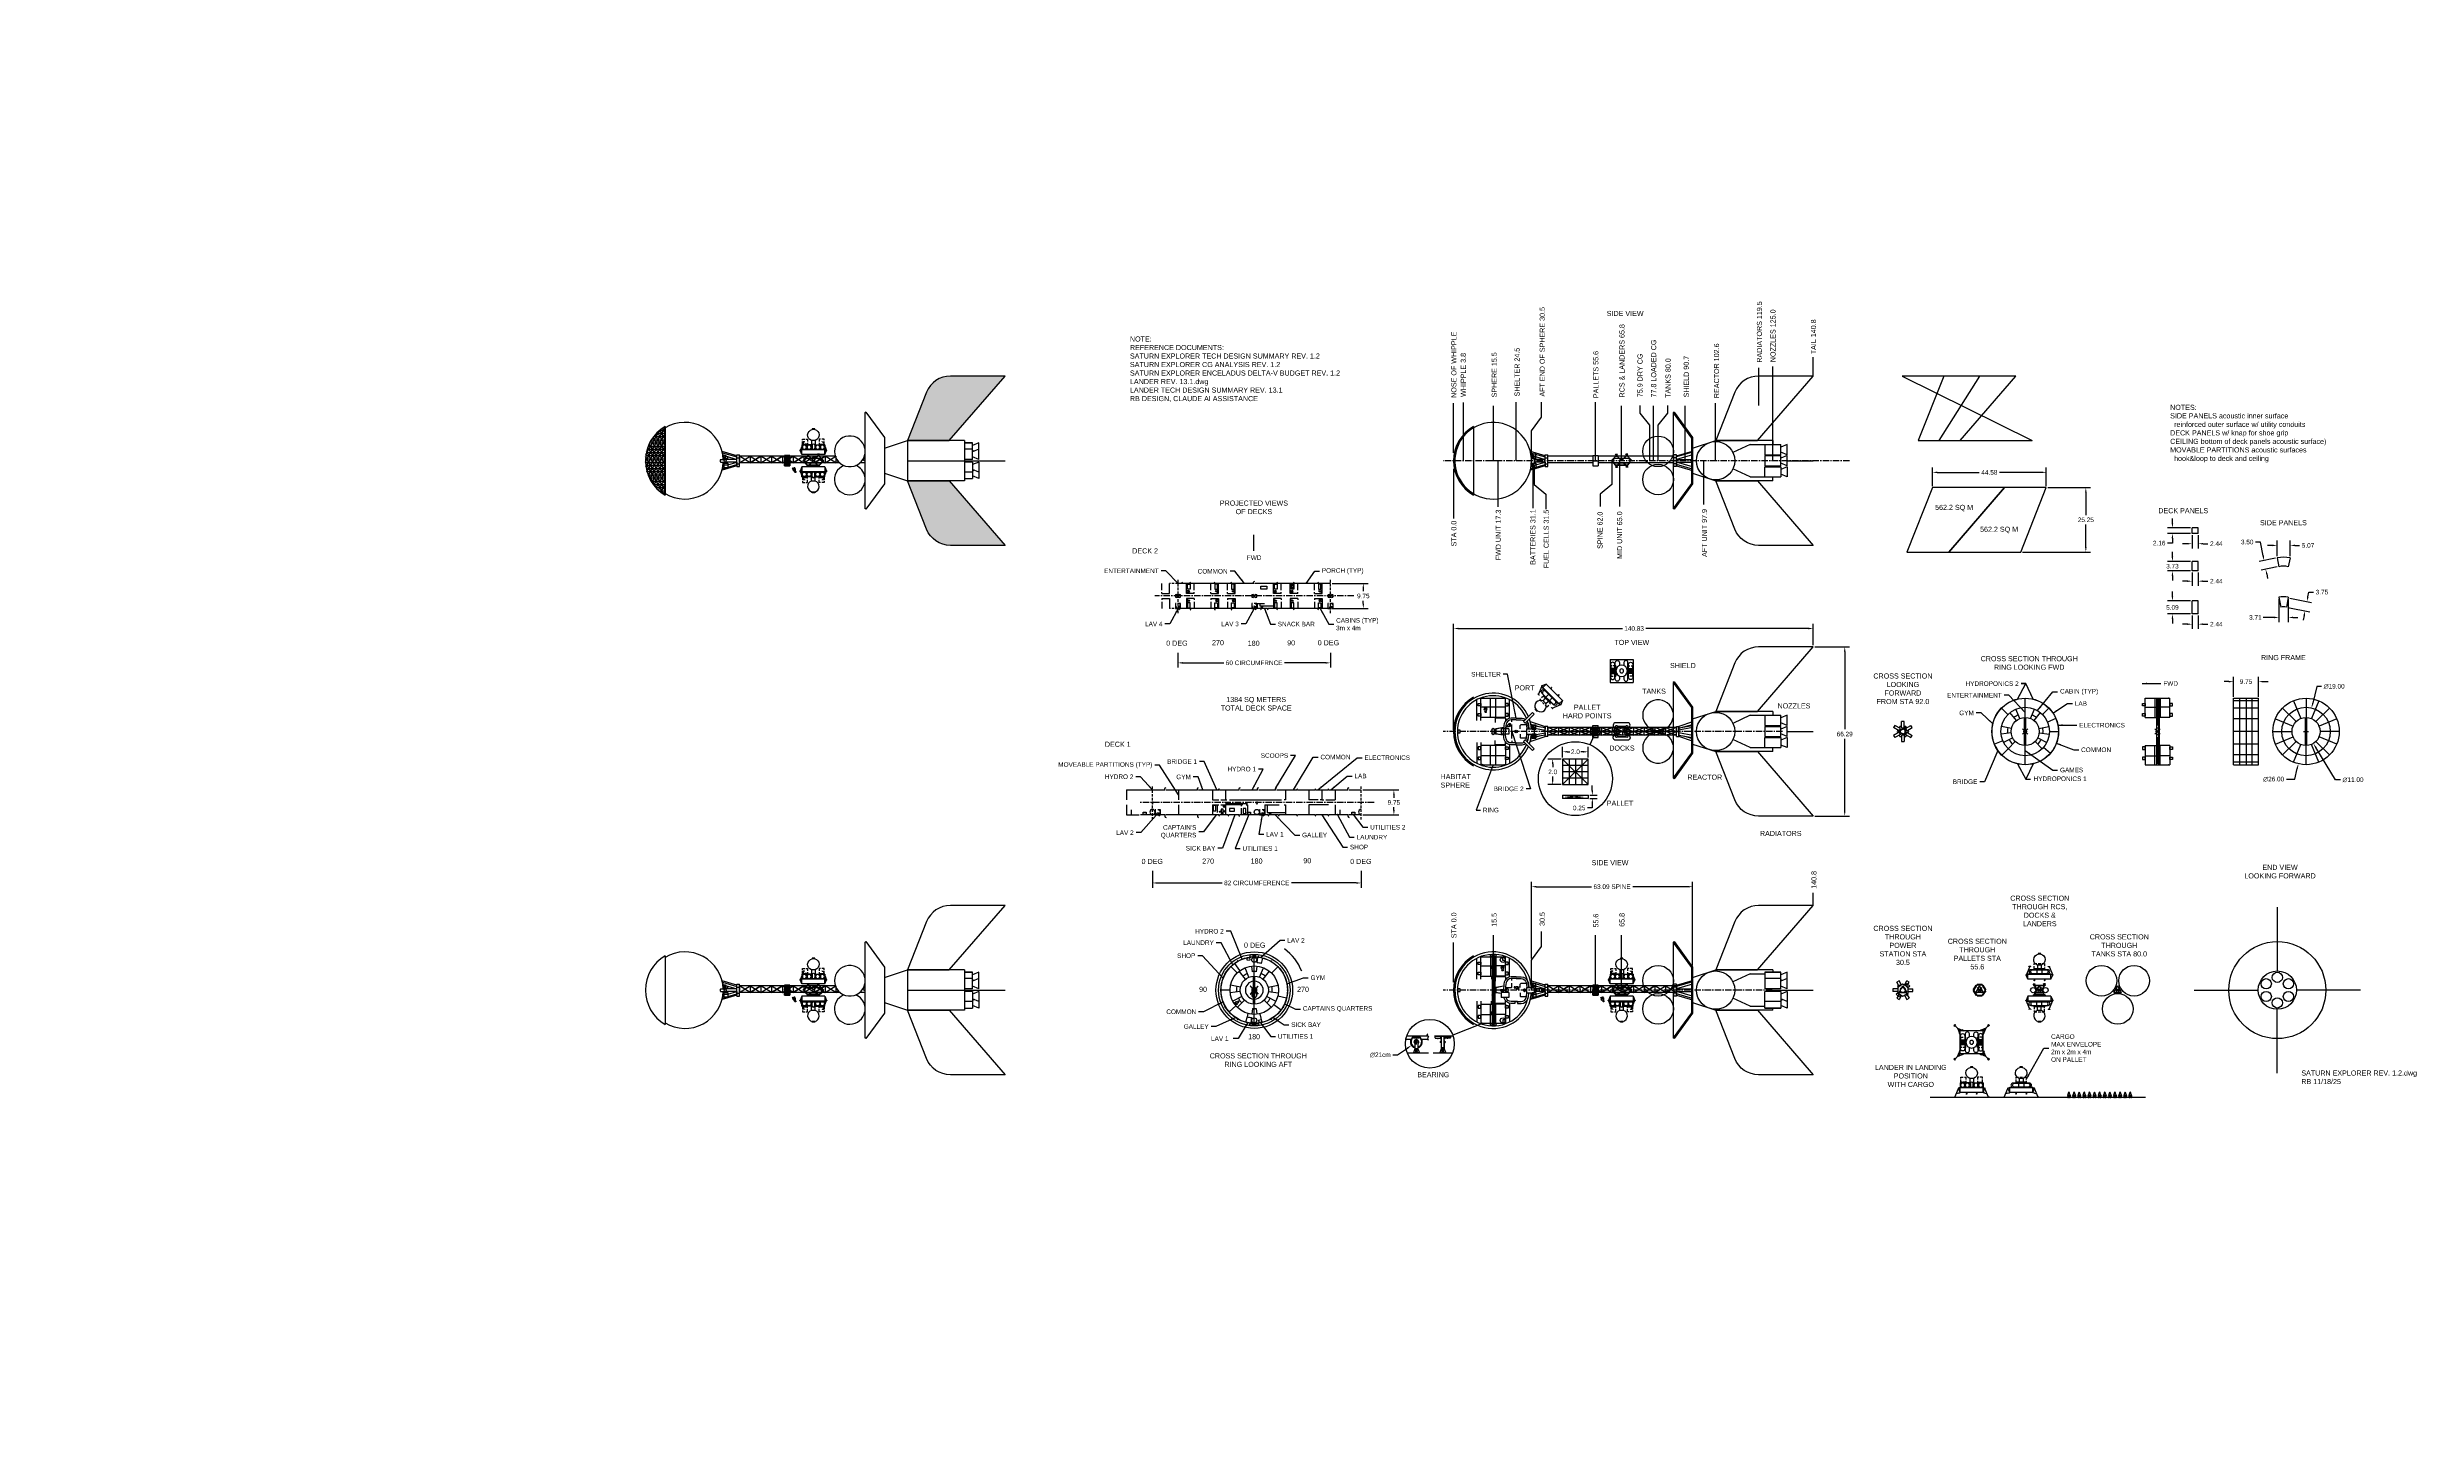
# Model space of a CAD drawing. Extents: x -551 to 377, y -175 to 369.
import ezdxf

# ---------------------------------------------------------------- set-up
doc = ezdxf.new("R2010")
doc.units = 0
doc.header["$LTSCALE"] = 2
doc.header["$MEASUREMENT"] = 0
doc.header["$PDMODE"] = 35
doc.linetypes.add('CENTER', pattern=[2, 1.25, -0.25, 0.25, -0.25])
doc.linetypes.add('DASHED', pattern=[0.75, 0.5, -0.25])
doc.layers.get('0').update_dxf_attribs({"color": 2, "linetype": 'CONTINUOUS'})
doc.layers.get('DEFPOINTS').update_dxf_attribs({"color": 2, "linetype": 'CONTINUOUS'})
for name, color, linetype in [('ARTICLES', 122, 'CONTINUOUS'), ('BAT', 6, 'CONTINUOUS'), ('BEARING', 1, 'CONTINUOUS'), ('CALLOUTS1', 5, 'CONTINUOUS'), ('CALLOUTS2', 5, 'CONTINUOUS'), ('CENTERLINE', 5, 'CENTER'), ('CREW', 7, 'CONTINUOUS'), ('DIM', 5, 'CONTINUOUS'), ('GEN', 30, 'CONTINUOUS'), ('HABITAT', 3, 'CONTINUOUS'), ('HATCH', 6, 'CONTINUOUS'), ('LANDER', 232, 'CONTINUOUS'), ('NOZZLE', 1, 'CONTINUOUS'), ('PALLET', 32, 'CONTINUOUS'), ('PARTITION', 252, 'CONTINUOUS'), ('PROFILE', 7, 'CONTINUOUS'), ('RADIATORS', 1, 'CONTINUOUS'), ('RCS', 5, 'CONTINUOUS'), ('REACTOR', 6, 'CONTINUOUS'), ('RING', 94, 'CONTINUOUS'), ('SHELTER', 50, 'CONTINUOUS'), ('SHIELDING', 132, 'CONTINUOUS'), ('STA', 5, 'CONTINUOUS'), ('STRUCTURE', 252, 'CONTINUOUS'), ('TANKS', 5, 'CONTINUOUS'), ('TEXT', 5, 'CONTINUOUS'), ('UTILITIES', 7, 'CONTINUOUS'), ('VIEW', 7, 'CONTINUOUS'), ('WHIPPLE', 60, 'CONTINUOUS')]:
    doc.layers.add(name, color=color, linetype=linetype)
doc.styles.get("Standard").update_dxf_attribs({"font": 'arial.ttf'})
doc.dimstyles.get("Standard").update_dxf_attribs({"dimscale": 10, "dimtxt": 0.18, "dimasz": 0.1875, "dimexe": 0.1875, "dimexo": 0.0625, "dimgap": 0.09375, "dimtad": 0, "dimtih": 1, "dimtoh": 1, "dimzin": 0, "dimtxsty": 'STANDARD', "dimcen": 0.09375, "dimazin": 3, "dimtfac": 1, "dimtdec": 4, "dimtofl": 0, "dimtmove": 0, "dimatfit": 3, "dimtolj": 1, "dimtzin": 0})

# ---------------------------------------------------------------- blocks, each defined once
blk = doc.blocks.new('LANDER-FRONT-DOCK')
for p, q in [((-3.775457, -5.652533), (-5.196287, -9.012712)), ((-4.5, -8.6529), (-5.196287, -9.012712)), ((-4.5, -10.6529), (-5.196287, -9.012712)), ((-0.75, -6.8029), (-4.5, -6.8029)), ((-4.5, -6.8029), (-4.5, -8.6529)), ((-4.5, -8.6529), (4.5, -8.6529)), ((-4.5, -10.6529), (-4.5, -8.6529)), ((-4.5, -8.7529), (4.5, -8.7529)), ((-2.27059, -6.5529), (-4.27059, -6.8029)), ((-4.27059, -6.5529), (-2.27059, -6.8029)), ((-4.27059, -6.5529), (-4.27059, -6.8029)), ((-2.27059, -6.5529), (-4.27059, -6.5529)), ((-4.27059, -6.8029), (-2.27059, -6.8029)), ((-4.117768, -5.652533), (-4.117768, -5.513527)), ((-3.421904, -5.652533), (-4.117768, -5.652533)), ((-3.775457, -5.652533), (-3.775457, -5.513527)), ((-3.421904, -5.652533), (-3.421904, -5.513527)), ((-2.6, -6.8029), (-2.6, -8.6529)), ((-2.27059, -6.5529), (-2.27059, -6.8029)), ((-0.75, -5.12132), (-0.75, -8.6529)), ((-0.75, -5.12132), (0.75, -5.12132)), ((-0.5, -0.556259), (0.5, -0.556259)), ((-0.5, -0.806259), (-0.5, -0.556259)), ((-0.5, -0.806259), (0.5, -0.806259)), ((-0.5, -6.9029), (-0.5, -8.1529)), ((0.5, -0.556259), (0.5, -0.806259)), ((0.5, -6.9029), (0.5, -8.1529)), ((0.75, -5.12132), (0.75, -8.6529)), ((0.75, -6.8029), (4.5, -6.8029)), ((2.27059, -6.5529), (2.27059, -6.8029)), ((2.27059, -6.5529), (4.27059, -6.8029)), ((4.27059, -6.5529), (2.27059, -6.8029)), ((4.27059, -6.5529), (2.27059, -6.5529)), ((2.27059, -6.8029), (4.27059, -6.8029)), ((2.6, -6.8029), (2.6, -8.6529)), ((3.421904, -5.652533), (3.421904, -5.513527)), ((3.421904, -5.652533), (4.117768, -5.652533)), ((3.775457, -5.652533), (3.775457, -5.513527)), ((3.775457, -5.652533), (5.196287, -9.012712)), ((4.117768, -5.652533), (4.117768, -5.513527)), ((4.27059, -6.5529), (4.27059, -6.8029)), ((4.5, -6.8029), (4.5, -8.6529)), ((4.5, -10.6529), (4.5, -8.6529)), ((4.5, -8.6529), (5.196287, -9.012712)), ((4.5, -10.6529), (5.196287, -9.012712)), ((-4.5, -10.6529), (4.5, -10.6529)), ((-2.0625, -10.6529), (-2.0625, -11.074838)), ((-1.9375, -10.6529), (-1.9375, -11.074838)), ((1.9375, -10.6529), (1.9375, -11.074838)), ((2.0625, -10.6529), (2.0625, -11.074838))]:
    blk.add_line(p, q)
at = {"linetype": 'DASHED'}
for points in [[(-2.27059, -6.5529), (-4.27059, -6.5529), (-4.27059, -4.5529), (-2.27059, -4.5529)], [(2.27059, -6.5529), (4.27059, -6.5529), (4.27059, -4.5529), (2.27059, -4.5529)]]:
    blk.add_lwpolyline(points, close=True, dxfattribs=at)
for centre, radius in [((-5.196287, -9.012712), 0.1), ((-3.525, -7.7279), 0.8), ((-1.675, -7.7279), 0.8), ((1.675, -7.7279), 0.8), ((3.525, -7.7279), 0.8), ((5.196287, -9.012712), 0.1)]:
    blk.add_circle(centre, radius)
for centre, radius, start, end in [((0, -3), 2.25, 102.839588, 250.528779), ((0, -6.9029), 0.5, 0, 180), ((0, -8.1529), 0.5, 180, 0), ((0, -3), 2.25, 289.471221, 77.160412), ((-2, -11.1529), 0.1, 128.682187, 51.317813), ((2, -11.1529), 0.1, 128.682187, 51.317813)]:
    blk.add_arc(centre, radius, start, end)
at = {"layer": 'DIM', "char_height": 4.32, "attachment_point": 6}
for insert in [(299.931237, 148.856929), (212.272946, 142.639082), (293.388489, 143.39568), (205.730198, 137.177832), (200.13796, 124.347863), (206.680709, 129.809113), (265.573146, 124.347863), (272.115894, 129.809113)]:
    blk.add_mtext('\\A1;', dxfattribs=dict(at, insert=insert))
blk = doc.blocks.new('CREW')
at = {"layer": 'CREW'}
for p, q in [((-0.4, 1.1), (-0.550495, 0.62512)), ((-0.303997, 0.840027), (-0.454492, 0)), ((-0.2, 0), (-0.454492, 0)), ((-0.412351, 0.60037), (-0.303997, 0.840027)), ((-0.074825, 0.707061), (-0.2, 0)), ((0.074825, 0.707061), (0.2, 0)), ((0.454492, 0), (0.2, 0)), ((0.412351, 0.60037), (0.303997, 0.840027)), ((0.303997, 0.840027), (0.454492, 0)), ((0.4, 1.1), (0.550495, 0.62512))]:
    blk.add_line(p, q, dxfattribs=at)
blk.add_circle((0, 1.75), 0.25, dxfattribs=at)
for centre, radius, start, end in [((-0.481423, 0.612745), 0.070172, 169.842925, 349.842925), ((0, 1.1), 0.4, 319.46356, 220.53644), ((0, 1.1), 0.4, 259.218627, 280.781373), ((0.481423, 0.612745), 0.070172, 190.157075, 10.157075)]:
    blk.add_arc(centre, radius, start, end, dxfattribs=at)
blk = doc.blocks.new('*D2')
at = {"color": 0, "linetype": 'BYBLOCK'}
for p, q in [((-45.729235, 134.456813), (-32.161345, 134.456813)), ((-34.036345, 132.581813), (-34.036345, 102.158433)), ((-34.036345, 70.041997), (-34.036345, 98.44537)), ((-45.729235, 68.166997), (-32.161345, 68.166997))]:
    blk.add_line(p, q, dxfattribs=at)
for points in [[(-34.348845, 132.581813), (-33.723845, 132.581813), (-34.036345, 134.456813)], [(-34.348845, 70.041997), (-33.723845, 70.041997), (-34.036345, 68.166997)]]:
    blk.add_solid(points, dxfattribs=at)
at = {"layer": 'DEFPOINTS', "color": 0, "linetype": 'BYBLOCK'}
for p in [(-46.354235, 134.456813), (-46.354235, 68.166997), (-34.036345, 68.166997)]:
    blk.add_point(p, dxfattribs=at)
at = {"color": 0, "linetype": 'BYBLOCK', "insert": (-34.036345, 100.301902), "char_height": 1.8, "attachment_point": 5}
blk.add_mtext('\\A1;66.29', dxfattribs=at)
blk = doc.blocks.new('*D26')
at = {"color": 0, "linetype": 'BYBLOCK'}
for p, q in [((146.594812, 100.374405), (146.594812, 102.249405)), ((145.657312, 101.311905), (147.532312, 101.311905)), ((142.14876, 82.63018), (143.150907, 86.841067)), ((138.875261, 82.63018), (142.14876, 82.63018))]:
    blk.add_line(p, q, dxfattribs=at)
blk.add_solid([(142.846897, 86.913418), (143.454916, 86.768716), (143.585012, 88.665123)], dxfattribs=at)
at = {"layer": 'DEFPOINTS', "color": 0, "linetype": 'BYBLOCK'}
for p in [(149.604612, 113.958687), (143.585012, 88.665123)]:
    blk.add_point(p, dxfattribs=at)
at = {"color": 0, "linetype": 'BYBLOCK', "insert": (133.924596, 82.63018), "char_height": 1.8, "attachment_point": 5}
blk.add_mtext('\\A1;∅26.00', dxfattribs=at)
blk = doc.blocks.new('*D27')
at = {"color": 0, "linetype": 'BYBLOCK'}
for p, q in [((150.774928, 118.966653), (149.215612, 112.380872)), ((152.649928, 118.966653), (150.774928, 118.966653)), ((146.594812, 100.374405), (146.594812, 102.249405)), ((145.657312, 101.311905), (147.532312, 101.311905))]:
    blk.add_line(p, q, dxfattribs=at)
blk.add_solid([(148.91152, 112.452872), (149.519705, 112.308872), (148.783612, 110.556317)], dxfattribs=at)
at = {"layer": 'DEFPOINTS', "color": 0, "linetype": 'BYBLOCK'}
for p in [(148.783612, 110.556317), (144.406012, 92.067493)]:
    blk.add_point(p, dxfattribs=at)
at = {"color": 0, "linetype": 'BYBLOCK', "insert": (157.600593, 118.966653), "char_height": 1.8, "attachment_point": 5}
blk.add_mtext('\\A1;∅19.00', dxfattribs=at)
blk = doc.blocks.new('LANDER-SIDE-DOCK')
for p, q in [((-3.775457, -5.652533), (-5.196287, -9.012712)), ((-4.5, -8.6529), (-5.196287, -9.012712)), ((-4.5, -10.6529), (-5.196287, -9.012712)), ((-4.5, -8.6529), (4.5, -8.6529)), ((-4.5, -10.6529), (-4.5, -8.6529)), ((-4.5, -8.7529), (4.5, -8.7529)), ((-4.117768, -5.652533), (-4.117768, -5.513527)), ((-3.421904, -5.652533), (-4.117768, -5.652533)), ((-3.775457, -5.652533), (-3.775457, -5.513527)), ((-3.421904, -5.652533), (-3.421904, -5.513527)), ((1, -6.5529), (-1, -6.8029)), ((-1, -6.5529), (1, -6.8029)), ((-1, -6.5529), (-1, -6.8029)), ((-1, -6.5529), (1, -6.5529)), ((-1, -6.8029), (-1, -8.6529)), ((-1, -6.8029), (1, -6.8029)), ((-0.75, -5.12132), (-0.75, -6.5529)), ((-0.75, -5.12132), (0.75, -5.12132)), ((-0.5, -0.556259), (0.5, -0.556259)), ((-0.5, -0.806259), (-0.5, -0.556259)), ((-0.5, -0.806259), (0.5, -0.806259)), ((0.5, -0.556259), (0.5, -0.806259)), ((0.75, -5.12132), (0.75, -6.5529)), ((1, -6.5529), (1, -6.8029)), ((1, -6.8029), (1, -8.6529)), ((3.421904, -5.652533), (3.421904, -5.513527)), ((3.421904, -5.652533), (4.117768, -5.652533)), ((3.775457, -5.652533), (3.775457, -5.513527)), ((3.775457, -5.652533), (5.196287, -9.012712)), ((4.117768, -5.652533), (4.117768, -5.513527)), ((4.5, -10.6529), (4.5, -8.6529)), ((4.5, -8.6529), (5.196287, -9.012712)), ((4.5, -10.6529), (5.196287, -9.012712)), ((-4.5, -10.6529), (4.5, -10.6529)), ((-2.0625, -10.6529), (-2.0625, -11.074838)), ((-1.9375, -10.6529), (-1.9375, -11.074838)), ((1.9375, -10.6529), (1.9375, -11.074838)), ((2.0625, -10.6529), (2.0625, -11.074838))]:
    blk.add_line(p, q)
for points in [[(-3.25, -8.5279, -1), (-3.25, -6.9279), (3.25, -6.9279, -1), (3.25, -8.5279)], [(2.59, -8.5279, 1), (2.59, -6.9279), (-2.59, -6.9279, 1), (-2.59, -8.5279)]]:
    blk.add_lwpolyline(points, format="xyb", close=True)
at = {"linetype": 'DASHED'}
blk.add_lwpolyline([(-2, -4.5529), (-2, -6.5529), (2, -6.5529), (2, -4.5529)], close=True, dxfattribs=at)
for centre in [(-5.196287, -9.012712), (5.196287, -9.012712)]:
    blk.add_circle(centre, 0.1)
for centre, radius, start, end in [((0, -3), 2.25, 102.839588, 250.528779), ((0, -3), 2.25, 289.471221, 77.160412), ((-2, -11.1529), 0.1, 128.682187, 51.317813), ((2, -11.1529), 0.1, 128.682187, 51.317813)]:
    blk.add_arc(centre, radius, start, end)
at = {"layer": 'DIM', "char_height": 4.32, "attachment_point": 6}
for insert in [(299.931237, 148.856929), (212.272946, 142.639082), (293.388489, 143.39568), (205.730198, 137.177832), (200.13796, 124.347863), (206.680709, 129.809113), (265.573146, 124.347863), (272.115894, 129.809113)]:
    blk.add_mtext('\\A1;', dxfattribs=dict(at, insert=insert))
blk = doc.blocks.new('*D3')
at = {"color": 0, "linetype": 'BYBLOCK'}
for p, q in [((-187.187049, 101.936905), (-187.187049, 143.527365)), ((-185.312049, 141.652365), (-121.097949, 141.652365)), ((-48.229235, 141.652365), (-111.919811, 141.652365)), ((-46.354235, 135.081813), (-46.354235, 143.527365))]:
    blk.add_line(p, q, dxfattribs=at)
for points in [[(-185.312049, 141.964865), (-185.312049, 141.339865), (-187.187049, 141.652365)], [(-48.229235, 141.964865), (-48.229235, 141.339865), (-46.354235, 141.652365)]]:
    blk.add_solid(points, dxfattribs=at)
at = {"layer": 'DEFPOINTS', "color": 0, "linetype": 'BYBLOCK'}
for p in [(-46.354235, 141.652365), (-46.354235, 134.456813), (-187.187049, 101.311905)]:
    blk.add_point(p, dxfattribs=at)
at = {"color": 0, "linetype": 'BYBLOCK', "insert": (-116.50888, 141.652365), "char_height": 1.8, "attachment_point": 5}
blk.add_mtext('\\A1;140.83', dxfattribs=at)
blk = doc.blocks.new('*D17')
at = {"color": 0, "linetype": 'BYBLOCK'}
for p, q in [((-156.687049, 12.361151), (-156.687049, 42.388907)), ((-154.812049, 40.513907), (-133.231743, 40.513907)), ((-95.468524, 40.513907), (-117.04883, 40.513907)), ((-93.593524, 9.672), (-93.593524, 42.388907))]:
    blk.add_line(p, q, dxfattribs=at)
for points in [[(-154.812049, 40.826407), (-154.812049, 40.201407), (-156.687049, 40.513907)], [(-95.468524, 40.826407), (-95.468524, 40.201407), (-93.593524, 40.513907)]]:
    blk.add_solid(points, dxfattribs=at)
at = {"layer": 'DEFPOINTS', "color": 0, "linetype": 'BYBLOCK'}
for p in [(-93.593524, 40.513907), (-156.687049, 11.736151), (-93.593524, 9.047)]:
    blk.add_point(p, dxfattribs=at)
at = {"color": 0, "linetype": 'BYBLOCK', "insert": (-125.140287, 40.513907), "char_height": 1.8, "attachment_point": 5}
blk.add_mtext('\\A1;63.09 SPINE', dxfattribs=at)
blk = doc.blocks.new('BEARING-SIDE-VIEW')
at = {"layer": 'BEARING'}
for p, q in [((-0.004949, -0.008286), (-0.004949, -0.002134)), ((-0.004949, -0.002134), (0.004949, -0.002134)), ((-0.004949, -0.036714), (-0.004949, -0.042866)), ((-0.004949, -0.042866), (0.004949, -0.042866)), ((0.004949, -0.008286), (0.004949, -0.002134)), ((0.004949, -0.036714), (0.004949, -0.042866))]:
    blk.add_line(p, q, dxfattribs=at)
blk.add_lwpolyline([(-0.04, -0.036714), (0.04, -0.036714, 0.414214), (0.05, -0.026714), (0.05, -0.018286, 0.414214), (0.04, -0.008286), (-0.04, -0.008286, 0.414214), (-0.05, -0.018286), (-0.05, -0.026714, 0.414214)], format="xyb", close=True, dxfattribs=at)
blk.add_circle((0, -0.1), 0.007501, dxfattribs=at)
for radius, start, end in [(0.1, 66.511462, 113.488538), (0.1, 118.674664, 255.522488), (0.09, 123.748989, 253.87238), (0.040252, 308.395754, 231.604246), (0.1, 284.477512, 61.325336), (0.09, 286.12762, 56.251011)]:
    blk.add_arc((0, -0.1), radius, start, end, dxfattribs=at)
at = {"layer": 'STRUCTURE'}
for p, q in [((-0.025, -0.213606), (-0.05, -0.283606)), ((-0.05, -0.283606), (0.05, -0.283606)), ((-0.025, -0.075632), (-0.025, -0.213606)), ((-0.025, -0.075632), (0.025, -0.075632)), ((-0.025, -0.213606), (0.025, -0.213606)), ((0.02, -0.213606), (-0.02, -0.223606)), ((0.02, -0.233606), (-0.02, -0.223606)), ((0.02, -0.233606), (-0.02, -0.243606)), ((0.02, -0.253606), (-0.02, -0.243606)), ((0.02, -0.253606), (-0.02, -0.263606)), ((0.02, -0.273606), (-0.02, -0.263606)), ((0.02, -0.273606), (-0.02, -0.283606)), ((0.025, -0.075632), (0.025, -0.213606)), ((0.025, -0.213606), (0.05, -0.283606))]:
    blk.add_line(p, q, dxfattribs=at)
blk = doc.blocks.new('*D37')
at = {"color": 0, "linetype": 'BYBLOCK'}
for p, q in [((-210.997465, -25.375975), (-209.122465, -25.375975)), ((-209.122465, -25.375975), (-205.228443, -22.697833)), ((-202.700215, -20.314254), (-200.825215, -20.314254)), ((-201.762715, -21.251754), (-201.762715, -19.376754))]:
    blk.add_line(p, q, dxfattribs=at)
blk.add_solid([(-205.405529, -22.440351), (-205.051358, -22.955316), (-203.68355, -21.635322)], dxfattribs=at)
at = {"layer": 'DEFPOINTS', "color": 0, "linetype": 'BYBLOCK'}
for p in [(-203.68355, -21.635322), (-199.84188, -18.993186)]:
    blk.add_point(p, dxfattribs=at)
at = {"color": 0, "linetype": 'BYBLOCK', "insert": (-215.855429, -25.375975), "char_height": 1.8, "attachment_point": 5}
blk.add_mtext('\\A1;∅21cm', dxfattribs=at)
blk = doc.blocks.new('BEARING-END-VIEW')
at = {"layer": 'BEARING'}
for p, q in [((-0.084949, -0.007134), (-0.075051, -0.007134)), ((-0.084949, -0.013286), (-0.084949, -0.007134)), ((-0.084949, -0.041714), (-0.084949, -0.047866)), ((-0.084949, -0.047866), (-0.075051, -0.047866)), ((-0.075051, -0.013286), (-0.075051, -0.007134)), ((-0.075051, -0.041714), (-0.075051, -0.047866)), ((-0.041678, -0.097499), (-0.041678, -0.112501)), ((-0.02, -0.097499), (-0.041678, -0.097499)), ((-0.02, -0.112501), (-0.041678, -0.112501)), ((0.02, -0.097499), (0.041678, -0.097499)), ((0.02, -0.112501), (0.041678, -0.112501)), ((0.041678, -0.097499), (0.041678, -0.112501)), ((0.075051, -0.013286), (0.075051, -0.007134)), ((0.084949, -0.007134), (0.075051, -0.007134)), ((0.075051, -0.041714), (0.075051, -0.047866)), ((0.084949, -0.047866), (0.075051, -0.047866)), ((0.084949, -0.013286), (0.084949, -0.007134)), ((0.084949, -0.041714), (0.084949, -0.047866))]:
    blk.add_line(p, q, dxfattribs=at)
at = {"layer": 'BEARING', "color": 7}
for p, q in [((-0.03, -0.055), (-0.025, -0.055)), ((0.025, -0.055), (0.03, -0.055))]:
    blk.add_line(p, q, dxfattribs=at)
for points in [[(0.03, -0.055), (0.03, 0), (-0.03, 0), (-0.03, -0.055)], [(0.025, -0.055), (0.025, -0.005), (-0.025, -0.005), (-0.025, -0.055)]]:
    blk.add_lwpolyline(points, dxfattribs=at)
at = {"layer": 'BEARING'}
for points in [[(-0.12, -0.041714), (-0.04, -0.041714, 0.414214), (-0.03, -0.031714), (-0.03, -0.023286, 0.414214), (-0.04, -0.013286), (-0.12, -0.013286, 0.414214), (-0.13, -0.023286), (-0.13, -0.031714, 0.414214)], [(-0.02, -0.015), (-0.02, -0.195, 0.414214), (-0.01, -0.205), (0.01, -0.205, 0.414214), (0.02, -0.195), (0.02, -0.015, 0.414214), (0.01, -0.005), (-0.01, -0.005, 0.414214)], [(0.12, -0.041714), (0.04, -0.041714, -0.414214), (0.03, -0.031714), (0.03, -0.023286, -0.414214), (0.04, -0.013286), (0.12, -0.013286, -0.414214), (0.13, -0.023286), (0.13, -0.031714, -0.414214)]]:
    blk.add_lwpolyline(points, format="xyb", close=True, dxfattribs=at)
at = {"layer": 'STRUCTURE'}
for p, q in [((-0.025, -0.218606), (-0.05, -0.288606)), ((-0.05, -0.288606), (0.05, -0.288606)), ((-0.025, -0.080632), (-0.025, -0.097499)), ((-0.025, -0.112501), (-0.025, -0.218606)), ((-0.025, -0.218606), (0.025, -0.218606)), ((0.02, -0.218606), (-0.02, -0.228606)), ((0.02, -0.238606), (-0.02, -0.228606)), ((0.02, -0.238606), (-0.02, -0.248606)), ((0.02, -0.258606), (-0.02, -0.248606)), ((0.02, -0.258606), (-0.02, -0.268606)), ((0.02, -0.278606), (-0.02, -0.268606)), ((0.02, -0.278606), (-0.02, -0.288606)), ((0.025, -0.080632), (0.025, -0.097499)), ((0.025, -0.112501), (0.025, -0.218606)), ((0.025, -0.218606), (0.05, -0.288606))]:
    blk.add_line(p, q, dxfattribs=at)
blk = doc.blocks.new('*D35')
at = {"color": 0, "linetype": 'BYBLOCK'}
for p, q in [((-462.287105, -26.254993), (-462.287105, -32.833981)), ((-380.587105, -26.254993), (-380.587105, -32.833981)), ((-460.412105, -30.958981), (-435.040294, -30.958981)), ((-382.462105, -30.958981), (-407.833916, -30.958981))]:
    blk.add_line(p, q, dxfattribs=at)
for points in [[(-460.412105, -30.646481), (-460.412105, -31.271481), (-462.287105, -30.958981)], [(-382.462105, -30.646481), (-382.462105, -31.271481), (-380.587105, -30.958981)]]:
    blk.add_solid(points, dxfattribs=at)
at = {"layer": 'DEFPOINTS', "color": 0, "linetype": 'BYBLOCK'}
for p in [(-462.287105, -25.629993), (-380.587105, -25.629993), (-462.287105, -30.958981)]:
    blk.add_point(p, dxfattribs=at)
at = {"color": 0, "linetype": 'BYBLOCK', "insert": (-421.437105, -30.958981), "char_height": 1.8, "attachment_point": 5}
blk.add_mtext('\\A1;82 CIRCUMFERENCE', dxfattribs=at)
blk = doc.blocks.new('LAV')
for p, q in [((-2, 0), (-2, 2)), ((-1.5, 2), (-2, 2)), ((-2, 2), (-1, 2)), ((-2, 1.5), (-2, 1.5)), ((-1, 0.75), (-2, 0.75)), ((-1.625, 0), (-2, 0)), ((-1.75, 0.5), (-1.75, 0.75)), ((-1.5, 2), (-1.5, 2)), ((0, 0), (-1.375, 0)), ((-1.25, 0.5), (-1.25, 0.75)), ((-1, 1), (-1, 0)), ((-0.875, 1), (-1, 1)), ((-0.25, 2), (0, 2)), ((0, 1), (-0.125, 1)), ((0, 2), (0, 0))]:
    blk.add_line(p, q)
for centre, radius in [((-1.780655, 1.775515), 0.125), ((-1.780655, 1.775515), 0.05), ((-1.5, 0.5), 0.175), ((-1.5, 0.8), 0.05), ((-1.5, 0.5), 0.05), ((-0.5, 0.5), 0.05)]:
    blk.add_circle(centre, radius)
for centre, radius, start in [((-2, 2), 0.5, 270), ((-1.5, 0.5), 0.25, 180)]:
    blk.add_arc(centre, radius, start, 0)
blk = doc.blocks.new('SCOOP')
at = {"layer": 'ARTICLES'}
for p, q in [((-0.25, 0.125), (-0.25, -0.5)), ((0.25, 0), (0.25, 0.125))]:
    blk.add_line(p, q, dxfattribs=at)
blk.add_arc((0.25, -0.5), 0.5, 180, 270, dxfattribs=at)
blk = doc.blocks.new('*D36')
at = {"color": 0, "linetype": 'BYBLOCK'}
for p, q in [((-380.938418, 137.101341), (-366.853221, 137.101341)), ((-368.728221, 135.226341), (-368.728221, 134.082872)), ((-368.728221, 129.226341), (-368.728221, 130.36981)), ((-380.938418, 127.351341), (-366.853221, 127.351341))]:
    blk.add_line(p, q, dxfattribs=at)
for points in [[(-369.040721, 135.226341), (-368.415721, 135.226341), (-368.728221, 137.101341)], [(-369.040721, 129.226341), (-368.415721, 129.226341), (-368.728221, 127.351341)]]:
    blk.add_solid(points, dxfattribs=at)
at = {"layer": 'DEFPOINTS', "color": 0, "linetype": 'BYBLOCK'}
for p in [(-381.563418, 137.101341), (-381.563418, 127.351341), (-368.728221, 127.351341)]:
    blk.add_point(p, dxfattribs=at)
at = {"color": 0, "linetype": 'BYBLOCK', "insert": (-368.728221, 132.226341), "char_height": 1.8, "attachment_point": 5}
blk.add_mtext('\\A1;9.75', dxfattribs=at)
blk = doc.blocks.new('PALLET-TOP')
for p, q in [((-1, 1), (1, -1)), ((-1, -1), (-1, 1)), ((1, 1), (-1, -1)), ((-1, 1), (1, 1)), ((-1, 0.5), (1, 0.5)), ((-1, 0), (1, 0)), ((-0.5, 1), (-0.5, -1)), ((0, 1), (0, -1)), ((0.5, 1), (0.5, -1)), ((1, 1), (1, -1)), ((-1, -0.5), (1, -0.5)), ((1, -1), (-1, -1))]:
    blk.add_line(p, q)
blk = doc.blocks.new('*D16')
at = {"color": 0, "linetype": 'BYBLOCK'}
for p, q in [((-145.112931, 90.490669), (-150.266762, 90.490669)), ((-148.391762, 88.615669), (-148.391762, 87.347201)), ((-148.391762, 82.365669), (-148.391762, 83.634138)), ((-145.112931, 80.490669), (-150.266762, 80.490669))]:
    blk.add_line(p, q, dxfattribs=at)
for points in [[(-148.704262, 88.615669), (-148.079262, 88.615669), (-148.391762, 90.490669)], [(-148.704262, 82.365669), (-148.079262, 82.365669), (-148.391762, 80.490669)]]:
    blk.add_solid(points, dxfattribs=at)
at = {"layer": 'DEFPOINTS', "color": 0, "linetype": 'BYBLOCK'}
for p in [(-144.487931, 90.490669), (-148.391762, 80.490669), (-144.487931, 80.490669)]:
    blk.add_point(p, dxfattribs=at)
at = {"color": 0, "linetype": 'BYBLOCK', "insert": (-148.391762, 85.490669), "char_height": 1.8, "attachment_point": 5}
blk.add_mtext('\\A1;2.0', dxfattribs=at)
blk = doc.blocks.new('*D18')
at = {"color": 0, "linetype": 'BYBLOCK'}
for p, q in [((-133.862931, 76.349658), (-130.988934, 76.349658)), ((-133.862931, 75.099658), (-130.988934, 75.099658)), ((-132.863934, 78.224658), (-132.863934, 80.099658)), ((-132.863934, 71.349658), (-134.738934, 71.349658)), ((-132.863934, 73.224658), (-132.863934, 71.349658))]:
    blk.add_line(p, q, dxfattribs=at)
for points in [[(-133.176434, 78.224658), (-132.551434, 78.224658), (-132.863934, 76.349658)], [(-133.176434, 73.224658), (-132.551434, 73.224658), (-132.863934, 75.099658)]]:
    blk.add_solid(points, dxfattribs=at)
at = {"layer": 'DEFPOINTS', "color": 0, "linetype": 'BYBLOCK'}
for p in [(-134.487931, 76.349658), (-134.487931, 75.099658), (-132.863934, 75.099658)]:
    blk.add_point(p, dxfattribs=at)
at = {"color": 0, "linetype": 'BYBLOCK', "insert": (-138.020977, 71.349658), "char_height": 1.8, "attachment_point": 5}
blk.add_mtext('\\A1;0.25', dxfattribs=at)
blk = doc.blocks.new('*D15')
at = {"color": 0, "linetype": 'BYBLOCK'}
for p, q in [((-144.487931, 91.115669), (-144.487931, 95.236353)), ((-142.612931, 93.361353), (-141.675431, 93.361353)), ((-136.362931, 93.361353), (-137.300431, 93.361353)), ((-134.487931, 91.115669), (-134.487931, 95.236353))]:
    blk.add_line(p, q, dxfattribs=at)
for points in [[(-142.612931, 93.673853), (-142.612931, 93.048853), (-144.487931, 93.361353)], [(-136.362931, 93.673853), (-136.362931, 93.048853), (-134.487931, 93.361353)]]:
    blk.add_solid(points, dxfattribs=at)
at = {"layer": 'DEFPOINTS', "color": 0, "linetype": 'BYBLOCK'}
for p in [(-134.487931, 93.361353), (-144.487931, 90.490669), (-134.487931, 90.490669)]:
    blk.add_point(p, dxfattribs=at)
at = {"color": 0, "linetype": 'BYBLOCK', "insert": (-139.487931, 93.361353), "char_height": 1.8, "attachment_point": 5}
blk.add_mtext('\\A1;2.0', dxfattribs=at)
blk = doc.blocks.new('LANDER-SIDE-VIEW')
for p, q in [((-6.617117, -12.37289), (-5.196287, -9.012712)), ((-4.5, -8.6529), (-5.196287, -9.012712)), ((-4.5, -10.6529), (-5.196287, -9.012712)), ((-4.5, -10.6529), (-4.5, -8.6529)), ((-4.5, -8.6529), (4.5, -8.6529)), ((-4.5, -8.7529), (4.5, -8.7529)), ((-1, -6.5529), (1, -6.5529)), ((-1, -6.5529), (1, -6.8029)), ((1, -6.5529), (-1, -6.8029)), ((-1, -6.5529), (-1, -6.8029)), ((-1, -6.8029), (-1, -8.6529)), ((-1, -6.8029), (1, -6.8029)), ((-0.75, -5.12132), (-0.75, -6.5529)), ((-0.75, -5.12132), (0.75, -5.12132)), ((-0.5, -0.556259), (0.5, -0.556259)), ((-0.5, -0.806259), (-0.5, -0.556259)), ((-0.5, -0.806259), (0.5, -0.806259)), ((0.5, -0.556259), (0.5, -0.806259)), ((0.75, -5.12132), (0.75, -6.5529)), ((1, -6.5529), (1, -6.8029)), ((1, -6.8029), (1, -8.6529)), ((4.5, -10.6529), (4.5, -8.6529)), ((4.5, -8.6529), (5.196287, -9.012712)), ((4.5, -10.6529), (5.196287, -9.012712)), ((6.617117, -12.37289), (5.196287, -9.012712)), ((-6.97067, -12.37289), (-6.97067, -12.511897)), ((-6.97067, -12.37289), (-6.274806, -12.37289)), ((-6.617117, -12.37289), (-6.617117, -12.511897)), ((-6.274806, -12.37289), (-6.274806, -12.511897)), ((-5.192078, -10.858857), (-6.089894, -11.126039)), ((-5.206957, -10.811294), (-4.620031, -10.6367)), ((-5.206957, -10.811294), (-5.177239, -10.906291)), ((-5.177239, -10.906291), (-4.590313, -10.731697)), ((-4.620031, -10.6367), (-4.590313, -10.731697)), ((-4.5, -10.6529), (-4.605172, -10.684198)), ((-4.5, -10.6529), (4.5, -10.6529)), ((-2.0625, -10.6529), (-2.0625, -11.074838)), ((-1.9375, -10.6529), (-1.9375, -11.074838)), ((1.9375, -10.6529), (1.9375, -11.074838)), ((2.0625, -10.6529), (2.0625, -11.074838)), ((4.5, -10.6529), (4.605172, -10.684198)), ((4.620031, -10.6367), (4.590313, -10.731697)), ((5.177239, -10.906291), (4.590313, -10.731697)), ((5.206957, -10.811294), (4.620031, -10.6367)), ((5.206957, -10.811294), (5.177239, -10.906291)), ((5.192078, -10.858857), (6.089894, -11.126039)), ((6.97067, -12.37289), (6.274806, -12.37289)), ((6.274806, -12.37289), (6.274806, -12.511897)), ((6.617117, -12.37289), (6.617117, -12.511897)), ((6.97067, -12.37289), (6.97067, -12.511897))]:
    blk.add_line(p, q)
for points in [[(-3.25, -8.5279, -1), (-3.25, -6.9279), (3.25, -6.9279, -1), (3.25, -8.5279)], [(2.59, -8.5279, 1), (2.59, -6.9279), (-2.59, -6.9279, 1), (-2.59, -8.5279)]]:
    blk.add_lwpolyline(points, format="xyb", close=True)
at = {"linetype": 'DASHED'}
blk.add_lwpolyline([(-2, -4.5529), (-2, -6.5529), (2, -6.5529), (2, -4.5529)], close=True, dxfattribs=at)
for centre in [(-5.196287, -9.012712), (5.196287, -9.012712)]:
    blk.add_circle(centre, 0.1)
for centre, radius, start, end in [((0, -3), 2.25, 102.839588, 250.528779), ((0, -3), 2.25, 289.471221, 77.160412), ((-2, -11.1529), 0.1, 128.682187, 51.317813), ((2, -11.1529), 0.1, 128.682187, 51.317813)]:
    blk.add_arc(centre, radius, start, end)
at = {"layer": 'DIM', "char_height": 4.32, "attachment_point": 6}
for insert in [(299.931237, 148.856929), (212.272946, 142.639082), (293.388489, 143.39568), (205.730198, 137.177832), (200.13796, 124.347863), (206.680709, 129.809113), (265.573146, 124.347863), (272.115894, 129.809113)]:
    blk.add_mtext('\\A1;', dxfattribs=dict(at, insert=insert))
blk = doc.blocks.new('LANDER-FRONT-VIEW')
for p, q in [((-6.617117, -12.37289), (-5.196287, -9.012712)), ((-4.5, -8.6529), (-5.196287, -9.012712)), ((-4.5, -10.6529), (-5.196287, -9.012712)), ((-0.75, -6.8029), (-4.5, -6.8029)), ((-4.5, -6.8029), (-4.5, -8.6529)), ((-4.5, -10.6529), (-4.5, -8.6529)), ((-4.5, -8.6529), (4.5, -8.6529)), ((-4.5, -8.7529), (4.5, -8.7529)), ((-2.27059, -6.5529), (-4.27059, -6.5529)), ((-4.27059, -6.5529), (-2.27059, -6.8029)), ((-2.27059, -6.5529), (-4.27059, -6.8029)), ((-4.27059, -6.5529), (-4.27059, -6.8029)), ((-4.27059, -6.8029), (-2.27059, -6.8029)), ((-2.6, -6.8029), (-2.6, -8.6529)), ((-2.27059, -6.5529), (-2.27059, -6.8029)), ((-0.75, -5.12132), (-0.75, -8.6529)), ((-0.75, -5.12132), (0.75, -5.12132)), ((-0.5, -0.556259), (0.5, -0.556259)), ((-0.5, -0.806259), (-0.5, -0.556259)), ((-0.5, -0.806259), (0.5, -0.806259)), ((-0.5, -6.9029), (-0.5, -8.1529)), ((0.5, -0.556259), (0.5, -0.806259)), ((0.5, -6.9029), (0.5, -8.1529)), ((0.75, -5.12132), (0.75, -8.6529)), ((0.75, -6.8029), (4.5, -6.8029)), ((4.27059, -6.5529), (2.27059, -6.5529)), ((4.27059, -6.5529), (2.27059, -6.8029)), ((2.27059, -6.5529), (4.27059, -6.8029)), ((2.27059, -6.5529), (2.27059, -6.8029)), ((2.27059, -6.8029), (4.27059, -6.8029)), ((2.6, -6.8029), (2.6, -8.6529)), ((4.27059, -6.5529), (4.27059, -6.8029)), ((4.5, -6.8029), (4.5, -8.6529)), ((4.5, -10.6529), (4.5, -8.6529)), ((4.5, -8.6529), (5.196287, -9.012712)), ((4.5, -10.6529), (5.196287, -9.012712)), ((6.617117, -12.37289), (5.196287, -9.012712)), ((-6.97067, -12.37289), (-6.97067, -12.511897)), ((-6.97067, -12.37289), (-6.274806, -12.37289)), ((-6.617117, -12.37289), (-6.617117, -12.511897)), ((-6.274806, -12.37289), (-6.274806, -12.511897)), ((-5.192078, -10.858857), (-6.089894, -11.126039)), ((-5.206957, -10.811294), (-4.620031, -10.6367)), ((-5.206957, -10.811294), (-5.177239, -10.906291)), ((-5.177239, -10.906291), (-4.590313, -10.731697)), ((-4.620031, -10.6367), (-4.590313, -10.731697)), ((-4.5, -10.6529), (-4.605172, -10.684198)), ((-4.5, -10.6529), (4.5, -10.6529)), ((-2.0625, -10.6529), (-2.0625, -11.074838)), ((-1.9375, -10.6529), (-1.9375, -11.074838)), ((1.9375, -10.6529), (1.9375, -11.074838)), ((2.0625, -10.6529), (2.0625, -11.074838)), ((4.5, -10.6529), (4.605172, -10.684198)), ((4.620031, -10.6367), (4.590313, -10.731697)), ((5.177239, -10.906291), (4.590313, -10.731697)), ((5.206957, -10.811294), (4.620031, -10.6367)), ((5.206957, -10.811294), (5.177239, -10.906291)), ((5.192078, -10.858857), (6.089894, -11.126039)), ((6.274806, -12.37289), (6.274806, -12.511897)), ((6.97067, -12.37289), (6.274806, -12.37289)), ((6.617117, -12.37289), (6.617117, -12.511897)), ((6.97067, -12.37289), (6.97067, -12.511897))]:
    blk.add_line(p, q)
at = {"linetype": 'DASHED'}
for points in [[(-2.27059, -6.5529), (-4.27059, -6.5529), (-4.27059, -4.5529), (-2.27059, -4.5529)], [(2.27059, -6.5529), (4.27059, -6.5529), (4.27059, -4.5529), (2.27059, -4.5529)]]:
    blk.add_lwpolyline(points, close=True, dxfattribs=at)
for centre, radius in [((-5.196287, -9.012712), 0.1), ((-3.525, -7.7279), 0.8), ((-1.675, -7.7279), 0.8), ((1.675, -7.7279), 0.8), ((3.525, -7.7279), 0.8), ((5.196287, -9.012712), 0.1)]:
    blk.add_circle(centre, radius)
for centre, radius, start, end in [((0, -3), 2.25, 102.839588, 250.528779), ((0, -6.9029), 0.5, 0, 180), ((0, -8.1529), 0.5, 180, 0), ((0, -3), 2.25, 289.471221, 77.160412), ((-2, -11.1529), 0.1, 128.682187, 51.317813), ((2, -11.1529), 0.1, 128.682187, 51.317813)]:
    blk.add_arc(centre, radius, start, end)
at = {"layer": 'DIM', "char_height": 4.32, "attachment_point": 6}
for insert in [(299.931237, 148.856929), (212.272946, 142.639082), (293.388489, 143.39568), (205.730198, 137.177832), (200.13796, 124.347863), (206.680709, 129.809113), (265.573146, 124.347863), (272.115894, 129.809113)]:
    blk.add_mtext('\\A1;', dxfattribs=dict(at, insert=insert))
blk = doc.blocks.new('LANDER-TOP-VIEW')
for p, q in [((-6.97067, 6.617117), (-6.617117, 6.97067)), ((-6.97067, 6.617117), (-6.628359, 6.274806)), ((-6.628359, 6.274806), (-6.274806, 6.628359)), ((-4.5, 4.5), (-6.622738, 6.622738)), ((-6.617117, 6.97067), (-6.274806, 6.628359)), ((-5.561369, 5.561369), (-3.739067, 4.806236)), ((-5.561369, 5.561369), (-4.806236, 3.739067)), ((-4.852341, 3.719969), (-4.759953, 3.758238)), ((-4.622731, 3.165642), (-4.852341, 3.719969)), ((-4.759953, 3.758238), (-4.530343, 3.20391)), ((-4.530343, 3.20391), (-4.622731, 3.165642)), ((-4.5, 4.5), (-4.5, -4.5)), ((-4.5, 4.5), (4.5, 4.5)), ((-3.719969, 4.852341), (-3.758238, 4.759953)), ((-3.758238, 4.759953), (-3.20391, 4.530343)), ((-3.165642, 4.622731), (-3.719969, 4.852341)), ((-3.20391, 4.530343), (-3.165642, 4.622731)), ((-3.184776, 4.576537), (-3, 4.5)), ((-2.5, 4.325), (2.59, 4.325)), ((1, 4.27059), (-1, 2.27059)), ((-1, 2.27059), (-1, 4.27059)), ((-1, 4.27059), (1, 2.27059)), ((-1, 4.27059), (1, 4.27059)), ((-1, 3.77059), (1, 3.77059)), ((-1, 3.27059), (1, 3.27059)), ((-1, 2.77059), (1, 2.77059)), ((1, 2.27059), (-1, 2.27059)), ((-0.5, 4.27059), (-0.5, 2.27059)), ((0, 4.27059), (0, 2.27059)), ((0.5, 4.27059), (0.5, 2.27059)), ((1, 4.27059), (1, 2.27059)), ((3.184776, 4.576537), (3, 4.5)), ((3.165642, 4.622731), (3.719969, 4.852341)), ((3.20391, 4.530343), (3.165642, 4.622731)), ((3.758238, 4.759953), (3.20391, 4.530343)), ((3.719969, 4.852341), (3.758238, 4.759953)), ((5.561369, 5.561369), (3.739067, 4.806236)), ((4.5, 4.5), (6.622738, 6.622738)), ((4.5, 4.5), (6.622738, 6.622738)), ((4.5, 4.5), (6.622738, 6.622738)), ((4.5, 4.5), (6.622738, 6.622738)), ((4.5, 4.5), (4.5, -4.5)), ((4.759953, 3.758238), (4.530343, 3.20391)), ((4.530343, 3.20391), (4.622731, 3.165642)), ((4.622731, 3.165642), (4.852341, 3.719969)), ((4.852341, 3.719969), (4.759953, 3.758238)), ((5.561369, 5.561369), (4.806236, 3.739067)), ((6.617117, 6.97067), (6.274806, 6.628359)), ((6.617117, 6.97067), (6.274806, 6.628359)), ((6.617117, 6.97067), (6.274806, 6.628359)), ((6.617117, 6.97067), (6.274806, 6.628359)), ((6.628359, 6.274806), (6.274806, 6.628359)), ((6.628359, 6.274806), (6.274806, 6.628359)), ((6.628359, 6.274806), (6.274806, 6.628359)), ((6.628359, 6.274806), (6.274806, 6.628359)), ((6.97067, 6.617117), (6.617117, 6.97067)), ((6.97067, 6.617117), (6.617117, 6.97067)), ((6.97067, 6.617117), (6.617117, 6.97067)), ((6.97067, 6.617117), (6.617117, 6.97067)), ((6.97067, 6.617117), (6.628359, 6.274806)), ((6.97067, 6.617117), (6.628359, 6.274806)), ((6.97067, 6.617117), (6.628359, 6.274806)), ((6.97067, 6.617117), (6.628359, 6.274806)), ((-6.97067, -6.617117), (-6.628359, -6.274806)), ((-6.97067, -6.617117), (-6.628359, -6.274806)), ((-6.97067, -6.617117), (-6.628359, -6.274806)), ((-6.97067, -6.617117), (-6.628359, -6.274806)), ((-6.617117, -6.97067), (-6.97067, -6.617117)), ((-6.617117, -6.97067), (-6.97067, -6.617117)), ((-6.617117, -6.97067), (-6.97067, -6.617117)), ((-6.617117, -6.97067), (-6.97067, -6.617117)), ((-6.274806, -6.628359), (-6.628359, -6.274806)), ((-6.274806, -6.628359), (-6.628359, -6.274806)), ((-6.274806, -6.628359), (-6.628359, -6.274806)), ((-6.274806, -6.628359), (-6.628359, -6.274806)), ((-4.5, -4.5), (-6.622738, -6.622738)), ((-4.5, -4.5), (-6.622738, -6.622738)), ((-4.5, -4.5), (-6.622738, -6.622738)), ((-4.5, -4.5), (-6.622738, -6.622738)), ((-6.617117, -6.97067), (-6.274806, -6.628359)), ((-6.617117, -6.97067), (-6.274806, -6.628359)), ((-6.617117, -6.97067), (-6.274806, -6.628359)), ((-6.617117, -6.97067), (-6.274806, -6.628359)), ((-5.561369, -5.561369), (-4.806236, -3.739067)), ((-5.561369, -5.561369), (-3.739067, -4.806236)), ((-4.622731, -3.165642), (-4.852341, -3.719969)), ((-4.852341, -3.719969), (-4.759953, -3.758238)), ((-4.759953, -3.758238), (-4.530343, -3.20391)), ((-4.530343, -3.20391), (-4.622731, -3.165642)), ((-4.5, -4.5), (4.5, -4.5)), ((-3.758238, -4.759953), (-3.20391, -4.530343)), ((-3.719969, -4.852341), (-3.758238, -4.759953)), ((-3.165642, -4.622731), (-3.719969, -4.852341)), ((-3.20391, -4.530343), (-3.165642, -4.622731)), ((-3.184776, -4.576537), (-3, -4.5)), ((-2.5, -4.325), (2.59, -4.325)), ((-1, -4.27059), (1, -2.27059)), ((1, -4.27059), (-1, -2.27059)), ((-1, -2.27059), (-1, -4.27059)), ((1, -2.27059), (-1, -2.27059)), ((-1, -2.77059), (1, -2.77059)), ((-1, -3.27059), (1, -3.27059)), ((-1, -3.77059), (1, -3.77059)), ((-1, -4.27059), (1, -4.27059)), ((-0.5, -4.27059), (-0.5, -2.27059)), ((0, -4.27059), (0, -2.27059)), ((0.5, -4.27059), (0.5, -2.27059)), ((1, -4.27059), (1, -2.27059)), ((3.184776, -4.576537), (3, -4.5)), ((3.20391, -4.530343), (3.165642, -4.622731)), ((3.165642, -4.622731), (3.719969, -4.852341)), ((3.758238, -4.759953), (3.20391, -4.530343)), ((3.719969, -4.852341), (3.758238, -4.759953)), ((5.561369, -5.561369), (3.739067, -4.806236)), ((4.5, -4.5), (6.622738, -6.622738)), ((4.530343, -3.20391), (4.622731, -3.165642)), ((4.759953, -3.758238), (4.530343, -3.20391)), ((4.622731, -3.165642), (4.852341, -3.719969)), ((4.852341, -3.719969), (4.759953, -3.758238)), ((5.561369, -5.561369), (4.806236, -3.739067)), ((6.274806, -6.628359), (6.628359, -6.274806)), ((6.617117, -6.97067), (6.274806, -6.628359)), ((6.617117, -6.97067), (6.97067, -6.617117)), ((6.97067, -6.617117), (6.628359, -6.274806))]:
    blk.add_line(p, q)
at = {"linetype": 'DASHED'}
for p, q in [((-2, 4.27059), (-1, 4.27059)), ((-2, 2.27059), (-2, 4.27059)), ((-2, 2.27059), (-1, 2.27059)), ((1, 4.27059), (2, 4.27059)), ((1, 2.27059), (2, 2.27059)), ((2, 4.27059), (2, 2.27059)), ((-2, -2.27059), (-1, -2.27059)), ((-2, -2.27059), (-2, -4.27059)), ((-2, -4.27059), (-1, -4.27059)), ((1, -2.27059), (2, -2.27059)), ((1, -4.27059), (2, -4.27059)), ((2, -4.27059), (2, -2.27059))]:
    blk.add_line(p, q, dxfattribs=at)
for points in [[(-1, 2.475), (-3.25, 2.475, 1), (-3.25, 0.875), (-2.07289, 0.875)], [(-1, 2.725), (-2.59, 2.725, -1), (-2.59, 4.325), (-2.5, 4.325)], [(2.5, 4.325), (2.59, 4.325, -1), (2.59, 2.725), (1, 2.725)], [(2.07289, 0.875), (3.25, 0.875, 1), (3.25, 2.475), (1, 2.475)], [(-1, -2.475), (-3.25, -2.475, -1), (-3.25, -0.875), (-2.07289, -0.875)], [(-1, -2.725), (-2.59, -2.725, 1), (-2.59, -4.325), (-2.5, -4.325)], [(2.07289, -0.875), (3.25, -0.875, -1), (3.25, -2.475), (1, -2.475)], [(2.5, -4.325), (2.59, -4.325, 1), (2.59, -2.725), (1, -2.725)]]:
    blk.add_lwpolyline(points, format="xyb")
for radius in [2.25, 0.75]:
    blk.add_circle((0, 0), radius)
at = {"layer": 'DIM', "char_height": 4.32, "attachment_point": 6}
for insert in [(283.591239, 148.856929), (299.931237, 148.856929), (195.932948, 142.639082), (212.272946, 142.639082), (277.048491, 143.39568), (293.388489, 143.39568), (189.3902, 137.177832), (205.730198, 137.177832), (183.797962, 124.347863), (190.340711, 129.809113), (200.13796, 124.347863), (206.680709, 129.809113), (249.233148, 124.347863), (255.775896, 129.809113), (265.573146, 124.347863), (272.115894, 129.809113)]:
    blk.add_mtext('\\A1;', dxfattribs=dict(at, insert=insert))
blk = doc.blocks.new('*D28')
at = {"color": 0, "linetype": 'BYBLOCK'}
for p, q in [((146.594812, 100.374405), (146.594812, 102.249405)), ((145.657312, 101.311905), (147.532312, 101.311905)), ((158.150925, 82.380445), (150.437331, 95.017012)), ((160.025925, 82.380445), (158.150925, 82.380445))]:
    blk.add_line(p, q, dxfattribs=at)
blk.add_solid([(150.704064, 95.179831), (150.170598, 94.854194), (149.460419, 96.617409)], dxfattribs=at)
at = {"layer": 'DEFPOINTS', "color": 0, "linetype": 'BYBLOCK'}
for p in [(143.729205, 106.006401), (149.460419, 96.617409)]:
    blk.add_point(p, dxfattribs=at)
at = {"color": 0, "linetype": 'BYBLOCK', "insert": (164.97659, 82.380445), "char_height": 1.8, "attachment_point": 5}
blk.add_mtext('\\A1;∅11.00', dxfattribs=at)
blk = doc.blocks.new('*D31')
at = {"color": 0, "linetype": 'BYBLOCK'}
for p, q in [((121.151622, 181.019741), (112.19917, 181.019741)), ((121.151622, 178.856567), (112.19917, 178.856567)), ((114.07417, 182.894741), (114.07417, 184.769741)), ((114.07417, 176.981567), (114.07417, 175.106567)), ((114.07417, 175.106567), (112.19917, 175.106567))]:
    blk.add_line(p, q, dxfattribs=at)
for points in [[(113.76167, 182.894741), (114.38667, 182.894741), (114.07417, 181.019741)], [(113.76167, 176.981567), (114.38667, 176.981567), (114.07417, 178.856567)]]:
    blk.add_solid(points, dxfattribs=at)
at = {"layer": 'DEFPOINTS', "color": 0, "linetype": 'BYBLOCK'}
for p in [(114.07417, 178.856567), (121.776622, 181.019741), (121.776622, 178.856567)]:
    blk.add_point(p, dxfattribs=at)
at = {"color": 0, "linetype": 'BYBLOCK', "insert": (108.909147, 175.106567), "char_height": 1.8, "attachment_point": 5}
blk.add_mtext('\\A1;2.16', dxfattribs=at)
blk = doc.blocks.new('*D33')
at = {"color": 0, "linetype": 'BYBLOCK'}
for p, q in [((-452.368771, 44.348067), (-452.368771, 38.512714)), ((-450.493771, 40.387714), (-434.39575, 40.387714)), ((-394.438418, 40.387714), (-410.536439, 40.387714)), ((-392.563418, 44.348067), (-392.563418, 38.512714))]:
    blk.add_line(p, q, dxfattribs=at)
for points in [[(-450.493771, 40.700214), (-450.493771, 40.075214), (-452.368771, 40.387714)], [(-394.438418, 40.700214), (-394.438418, 40.075214), (-392.563418, 40.387714)]]:
    blk.add_solid(points, dxfattribs=at)
at = {"layer": 'DEFPOINTS', "color": 0, "linetype": 'BYBLOCK'}
for p in [(-452.368771, 44.973067), (-452.368771, 40.387714), (-392.563418, 44.973067)]:
    blk.add_point(p, dxfattribs=at)
at = {"color": 0, "linetype": 'BYBLOCK', "insert": (-422.466094, 40.387714), "char_height": 1.8, "attachment_point": 5}
blk.add_mtext('\\A1;60 CIRCUMFRNCE', dxfattribs=at)
blk = doc.blocks.new('*D34')
at = {"color": 0, "linetype": 'BYBLOCK'}
for p, q in [((-391.938418, 71.448469), (-377.853221, 71.448469)), ((-379.728221, 69.573469), (-379.728221, 68.43)), ((-391.938418, 61.698469), (-377.853221, 61.698469)), ((-379.728221, 63.573469), (-379.728221, 64.716937))]:
    blk.add_line(p, q, dxfattribs=at)
for points in [[(-380.040721, 69.573469), (-379.415721, 69.573469), (-379.728221, 71.448469)], [(-380.040721, 63.573469), (-379.415721, 63.573469), (-379.728221, 61.698469)]]:
    blk.add_solid(points, dxfattribs=at)
at = {"layer": 'DEFPOINTS', "color": 0, "linetype": 'BYBLOCK'}
for p in [(-392.563418, 71.448469), (-392.563418, 61.698469), (-379.728221, 61.698469)]:
    blk.add_point(p, dxfattribs=at)
at = {"color": 0, "linetype": 'BYBLOCK', "insert": (-379.728221, 66.573469), "char_height": 1.8, "attachment_point": 5}
blk.add_mtext('\\A1;9.75', dxfattribs=at)
blk = doc.blocks.new('LANDER-TOP-DOCK')
for p, q in [((-4.5, 4.5), (-4.5, -4.5)), ((-4.5, 4.5), (4.5, 4.5)), ((-2.5, 4.325), (2.59, 4.325)), ((-1, 4.27059), (1, 2.27059)), ((-1, 2.27059), (-1, 4.27059)), ((1, 4.27059), (-1, 2.27059)), ((-1, 4.27059), (1, 4.27059)), ((-1, 3.77059), (1, 3.77059)), ((-1, 3.27059), (1, 3.27059)), ((-1, 2.77059), (1, 2.77059)), ((1, 2.27059), (-1, 2.27059)), ((-0.5, 4.27059), (-0.5, 2.27059)), ((0, 4.27059), (0, 2.27059)), ((0.5, 4.27059), (0.5, 2.27059)), ((1, 4.27059), (1, 2.27059)), ((4.5, 4.5), (4.5, -4.5)), ((-4.5, -4.5), (4.5, -4.5)), ((-2.5, -4.325), (2.59, -4.325)), ((-1, -2.27059), (-1, -4.27059)), ((1, -4.27059), (-1, -2.27059)), ((-1, -4.27059), (1, -2.27059)), ((1, -2.27059), (-1, -2.27059)), ((-1, -2.77059), (1, -2.77059)), ((-1, -3.27059), (1, -3.27059)), ((-1, -3.77059), (1, -3.77059)), ((-1, -4.27059), (1, -4.27059)), ((-0.5, -4.27059), (-0.5, -2.27059)), ((0, -4.27059), (0, -2.27059)), ((0.5, -4.27059), (0.5, -2.27059)), ((1, -4.27059), (1, -2.27059))]:
    blk.add_line(p, q)
at = {"linetype": 'DASHED'}
for p, q in [((-2, 4.27059), (-1, 4.27059)), ((-2, 2.27059), (-2, 4.27059)), ((-2, 2.27059), (-1, 2.27059)), ((1, 4.27059), (2, 4.27059)), ((1, 2.27059), (2, 2.27059)), ((2, 4.27059), (2, 2.27059)), ((-2, -2.27059), (-1, -2.27059)), ((-2, -2.27059), (-2, -4.27059)), ((-2, -4.27059), (-1, -4.27059)), ((1, -2.27059), (2, -2.27059)), ((1, -4.27059), (2, -4.27059)), ((2, -4.27059), (2, -2.27059))]:
    blk.add_line(p, q, dxfattribs=at)
for points in [[(-1, 2.475), (-3.25, 2.475, 1), (-3.25, 0.875), (-2.07289, 0.875)], [(-1, 2.725), (-2.59, 2.725, -1), (-2.59, 4.325), (-2.5, 4.325)], [(2.5, 4.325), (2.59, 4.325, -1), (2.59, 2.725), (1, 2.725)], [(2.07289, 0.875), (3.25, 0.875, 1), (3.25, 2.475), (1, 2.475)], [(-1, -2.475), (-3.25, -2.475, -1), (-3.25, -0.875), (-2.07289, -0.875)], [(-1, -2.725), (-2.59, -2.725, 1), (-2.59, -4.325), (-2.5, -4.325)], [(2.07289, -0.875), (3.25, -0.875, -1), (3.25, -2.475), (1, -2.475)], [(2.5, -4.325), (2.59, -4.325, 1), (2.59, -2.725), (1, -2.725)]]:
    blk.add_lwpolyline(points, format="xyb")
for radius in [2.25, 0.75]:
    blk.add_circle((0, 0), radius)
at = {"layer": 'DIM', "char_height": 4.32, "attachment_point": 6}
for insert in [(299.931237, 148.856929), (212.272946, 142.639082), (293.388489, 143.39568), (205.730198, 137.177832), (200.13796, 124.347863), (206.680709, 129.809113), (265.573146, 124.347863), (272.115894, 129.809113)]:
    blk.add_mtext('\\A1;', dxfattribs=dict(at, insert=insert))
blk = doc.blocks.new('*D39')
at = {"color": 0, "linetype": 'BYBLOCK'}
for p, q in [((48.1578, 324.886763), (64.882451, 324.886763)), ((63.007451, 323.011763), (63.007451, 314.116989)), ((63.007451, 301.509153), (63.007451, 310.403927)), ((38.151579, 299.634153), (64.882451, 299.634153))]:
    blk.add_line(p, q, dxfattribs=at)
for points in [[(62.694951, 323.011763), (63.319951, 323.011763), (63.007451, 324.886763)], [(62.694951, 301.509153), (63.319951, 301.509153), (63.007451, 299.634153)]]:
    blk.add_solid(points, dxfattribs=at)
at = {"layer": 'DEFPOINTS', "color": 0, "linetype": 'BYBLOCK'}
for p in [(47.5328, 324.886763), (37.526579, 299.634153), (63.007451, 299.634153)]:
    blk.add_point(p, dxfattribs=at)
at = {"color": 0, "linetype": 'BYBLOCK', "insert": (63.007451, 312.260458), "char_height": 1.8, "attachment_point": 5}
blk.add_mtext('\\A1;25.25', dxfattribs=at)
blk = doc.blocks.new('*D38')
at = {"color": 0, "linetype": 'BYBLOCK'}
for p, q in [((2.956762, 325.511763), (2.956762, 332.738363)), ((4.831762, 330.863363), (21.232179, 330.863363)), ((45.6578, 330.863363), (29.257384, 330.863363)), ((47.5328, 325.511763), (47.5328, 332.738363))]:
    blk.add_line(p, q, dxfattribs=at)
for points in [[(4.831762, 331.175863), (4.831762, 330.550863), (2.956762, 330.863363)], [(45.6578, 331.175863), (45.6578, 330.550863), (47.5328, 330.863363)]]:
    blk.add_solid(points, dxfattribs=at)
at = {"layer": 'DEFPOINTS', "color": 0, "linetype": 'BYBLOCK'}
for p in [(2.956762, 324.886763), (47.5328, 330.863363), (47.5328, 324.886763)]:
    blk.add_point(p, dxfattribs=at)
at = {"color": 0, "linetype": 'BYBLOCK', "insert": (25.244781, 330.863363), "char_height": 1.8, "attachment_point": 5}
blk.add_mtext('\\A1;44.58', dxfattribs=at)
blk = doc.blocks.new('*D20')
at = {"color": 0, "linetype": 'BYBLOCK'}
for p, q in [((148.500807, 175.514877), (146.625807, 175.514877)), ((154.454125, 169.180318), (148.100272, 167.916623)), ((149.573505, 170.121353), (148.500807, 175.514877)), ((155.136855, 165.747552), (148.783002, 164.483857)), ((150.987732, 163.010624), (151.35348, 161.171643))]:
    blk.add_line(p, q, dxfattribs=at)
for points in [[(149.880002, 170.182311), (149.267008, 170.060395), (149.939253, 168.282371)], [(151.294229, 163.071582), (150.681235, 162.949666), (150.621984, 164.849606)]]:
    blk.add_solid(points, dxfattribs=at)
at = {"layer": 'DEFPOINTS', "color": 0, "linetype": 'BYBLOCK'}
for p in [(155.067119, 169.302234), (150.621984, 164.849606), (155.749849, 165.869468)]:
    blk.add_point(p, dxfattribs=at)
at = {"color": 0, "linetype": 'BYBLOCK', "insert": (143.3542, 175.514877), "char_height": 1.8, "attachment_point": 5}
blk.add_mtext('\\A1;3.50', dxfattribs=at)
blk = doc.blocks.new('*D29')
at = {"color": 0, "linetype": 'BYBLOCK'}
for p, q in [((121.151622, 167.912616), (112.19917, 167.912616)), ((114.07417, 169.787616), (114.07417, 171.662616)), ((121.151622, 164.178371), (112.19917, 164.178371)), ((114.07417, 162.303371), (114.07417, 160.428371))]:
    blk.add_line(p, q, dxfattribs=at)
for points in [[(113.76167, 169.787616), (114.38667, 169.787616), (114.07417, 167.912616)], [(113.76167, 162.303371), (114.38667, 162.303371), (114.07417, 164.178371)]]:
    blk.add_solid(points, dxfattribs=at)
at = {"layer": 'DEFPOINTS', "color": 0, "linetype": 'BYBLOCK'}
for p in [(121.776622, 167.912616), (114.07417, 164.178371), (121.776622, 164.178371)]:
    blk.add_point(p, dxfattribs=at)
at = {"color": 0, "linetype": 'BYBLOCK', "insert": (114.07417, 166.045493), "char_height": 1.8, "attachment_point": 5}
blk.add_mtext('\\A1;3.73', dxfattribs=at)
blk = doc.blocks.new('*D30')
at = {"color": 0, "linetype": 'BYBLOCK'}
for p, q in [((119.901622, 160.183209), (118.026622, 160.183209)), ((121.776622, 163.553371), (121.776622, 158.308209)), ((124.216622, 163.553371), (124.216622, 158.308209)), ((126.091622, 160.183209), (127.966622, 160.183209))]:
    blk.add_line(p, q, dxfattribs=at)
for points in [[(119.901622, 160.495709), (119.901622, 159.870709), (121.776622, 160.183209)], [(126.091622, 160.495709), (126.091622, 159.870709), (124.216622, 160.183209)]]:
    blk.add_solid(points, dxfattribs=at)
at = {"layer": 'DEFPOINTS', "color": 0, "linetype": 'BYBLOCK'}
for p in [(121.776622, 164.178371), (124.216622, 164.178371), (124.216622, 160.183209)]:
    blk.add_point(p, dxfattribs=at)
at = {"color": 0, "linetype": 'BYBLOCK', "insert": (131.253576, 160.183209), "char_height": 1.8, "attachment_point": 5}
blk.add_mtext('\\A1;2.44', dxfattribs=at)
blk = doc.blocks.new('*D21')
at = {"color": 0, "linetype": 'BYBLOCK'}
for p, q in [((159.289093, 149.877993), (167.839216, 148.177045)), ((160.020774, 153.555919), (168.570896, 151.854972)), ((167.097773, 154.059775), (167.463614, 155.898739)), ((167.463614, 155.898739), (169.338614, 155.898739)), ((165.634412, 146.703922), (165.268572, 144.864959))]:
    blk.add_line(p, q, dxfattribs=at)
for points in [[(165.327918, 146.764896), (165.940906, 146.642949), (166.000252, 148.542886)], [(166.791279, 154.120749), (167.404267, 153.998802), (166.731933, 152.220812)]]:
    blk.add_solid(points, dxfattribs=at)
at = {"layer": 'DEFPOINTS', "color": 0, "linetype": 'BYBLOCK'}
for p in [(158.676106, 149.999939), (159.407786, 153.677866), (166.000252, 148.542886)]:
    blk.add_point(p, dxfattribs=at)
at = {"color": 0, "linetype": 'BYBLOCK', "insert": (172.620043, 155.898739), "char_height": 1.8, "attachment_point": 5}
blk.add_mtext('\\A1;3.75', dxfattribs=at)
blk = doc.blocks.new('*D25')
at = {"color": 0, "linetype": 'BYBLOCK'}
for p, q in [((116.346933, 120.839667), (114.471933, 120.839667)), ((118.221933, 114.936905), (118.221933, 122.714667)), ((127.971933, 114.936905), (127.971933, 122.714667)), ((129.846933, 120.839667), (131.721933, 120.839667))]:
    blk.add_line(p, q, dxfattribs=at)
for points in [[(116.346933, 121.152167), (116.346933, 120.527167), (118.221933, 120.839667)], [(129.846933, 121.152167), (129.846933, 120.527167), (127.971933, 120.839667)]]:
    blk.add_solid(points, dxfattribs=at)
at = {"layer": 'DEFPOINTS', "color": 0, "linetype": 'BYBLOCK'}
for p in [(127.971933, 120.839667), (118.221933, 114.311905), (127.971933, 114.311905)]:
    blk.add_point(p, dxfattribs=at)
at = {"color": 0, "linetype": 'BYBLOCK', "insert": (123.096933, 120.839667), "char_height": 1.8, "attachment_point": 5}
blk.add_mtext('\\A1;9.75', dxfattribs=at)
blk = doc.blocks.new('*D23')
at = {"color": 0, "linetype": 'BYBLOCK'}
for p, q in [((121.151622, 152.425146), (112.19917, 152.425146)), ((114.07417, 154.300146), (114.07417, 156.175146)), ((121.151622, 147.33357), (112.19917, 147.33357)), ((114.07417, 145.45857), (114.07417, 143.58357))]:
    blk.add_line(p, q, dxfattribs=at)
for points in [[(113.76167, 154.300146), (114.38667, 154.300146), (114.07417, 152.425146)], [(113.76167, 145.45857), (114.38667, 145.45857), (114.07417, 147.33357)]]:
    blk.add_solid(points, dxfattribs=at)
at = {"layer": 'DEFPOINTS', "color": 0, "linetype": 'BYBLOCK'}
for p in [(121.776622, 152.425146), (114.07417, 147.33357), (121.776622, 147.33357)]:
    blk.add_point(p, dxfattribs=at)
at = {"color": 0, "linetype": 'BYBLOCK', "insert": (114.07417, 149.879358), "char_height": 1.8, "attachment_point": 5}
blk.add_mtext('\\A1;5.09', dxfattribs=at)
blk = doc.blocks.new('*D24')
at = {"color": 0, "linetype": 'BYBLOCK'}
for p, q in [((119.901622, 143.338408), (118.026622, 143.338408)), ((121.776622, 146.70857), (121.776622, 141.463408)), ((124.216622, 146.70857), (124.216622, 141.463408)), ((126.091622, 143.338408), (127.966622, 143.338408))]:
    blk.add_line(p, q, dxfattribs=at)
for points in [[(119.901622, 143.650908), (119.901622, 143.025908), (121.776622, 143.338408)], [(126.091622, 143.650908), (126.091622, 143.025908), (124.216622, 143.338408)]]:
    blk.add_solid(points, dxfattribs=at)
at = {"layer": 'DEFPOINTS', "color": 0, "linetype": 'BYBLOCK'}
for p in [(121.776622, 147.33357), (124.216622, 147.33357), (124.216622, 143.338408)]:
    blk.add_point(p, dxfattribs=at)
at = {"color": 0, "linetype": 'BYBLOCK', "insert": (131.253576, 143.338408), "char_height": 1.8, "attachment_point": 5}
blk.add_mtext('\\A1;2.44', dxfattribs=at)
blk = doc.blocks.new('*D22')
at = {"color": 0, "linetype": 'BYBLOCK'}
for p, q in [((155.749833, 153.298154), (155.749603, 144.105541)), ((159.456549, 153.298061), (159.456319, 144.105448)), ((153.87465, 145.980587), (149.655979, 145.980693)), ((161.331366, 145.980401), (163.206366, 145.980354))]:
    blk.add_line(p, q, dxfattribs=at)
for points in [[(153.874658, 146.293087), (153.874642, 145.668087), (155.74965, 145.980541)], [(161.331374, 146.292901), (161.331358, 145.667901), (159.456366, 145.980448)]]:
    blk.add_solid(points, dxfattribs=at)
at = {"layer": 'DEFPOINTS', "color": 0, "linetype": 'BYBLOCK'}
for p in [(155.749849, 153.923154), (159.456565, 153.923061), (159.456366, 145.980448)]:
    blk.add_point(p, dxfattribs=at)
at = {"color": 0, "linetype": 'BYBLOCK', "insert": (146.555041, 145.980693), "char_height": 1.8, "attachment_point": 5}
blk.add_mtext('\\A1;3.71', dxfattribs=at)
blk = doc.blocks.new('*D19')
at = {"color": 0, "linetype": 'BYBLOCK'}
for p, q in [((153.192241, 174.19638), (151.317241, 174.196427)), ((155.067134, 169.927234), (155.067288, 176.071333)), ((160.139483, 169.927107), (160.139636, 176.071206)), ((162.014589, 174.196159), (163.889589, 174.196112))]:
    blk.add_line(p, q, dxfattribs=at)
for points in [[(153.192249, 174.50888), (153.192233, 173.88388), (155.067241, 174.196333)], [(162.014597, 174.508659), (162.014581, 173.883659), (160.139589, 174.196206)]]:
    blk.add_solid(points, dxfattribs=at)
at = {"layer": 'DEFPOINTS', "color": 0, "linetype": 'BYBLOCK'}
for p in [(155.067119, 169.302234), (160.139467, 169.302107), (160.139589, 174.196206)]:
    blk.add_point(p, dxfattribs=at)
at = {"color": 0, "linetype": 'BYBLOCK', "insert": (167.164879, 174.196112), "char_height": 1.8, "attachment_point": 5}
blk.add_mtext('\\A1;5.07', dxfattribs=at)
blk = doc.blocks.new('*D32')
at = {"color": 0, "linetype": 'BYBLOCK'}
for p, q in [((121.776622, 178.231567), (121.776622, 172.986405)), ((124.216622, 178.231567), (124.216622, 172.986405)), ((119.901622, 174.861405), (118.026622, 174.861405)), ((126.091622, 174.861405), (127.966622, 174.861405))]:
    blk.add_line(p, q, dxfattribs=at)
for points in [[(119.901622, 175.173905), (119.901622, 174.548905), (121.776622, 174.861405)], [(126.091622, 175.173905), (126.091622, 174.548905), (124.216622, 174.861405)]]:
    blk.add_solid(points, dxfattribs=at)
at = {"layer": 'DEFPOINTS', "color": 0, "linetype": 'BYBLOCK'}
for p in [(121.776622, 178.856567), (124.216622, 178.856567), (124.216622, 174.861405)]:
    blk.add_point(p, dxfattribs=at)
at = {"color": 0, "linetype": 'BYBLOCK', "insert": (131.253576, 174.861405), "char_height": 1.8, "attachment_point": 5}
blk.add_mtext('\\A1;2.44', dxfattribs=at)

msp = doc.modelspace()

# ---------------------------------------------------------------- hatches: boundary and pattern name
at = {"layer": 'VIEW'}
h = msp.add_hatch(color=256, dxfattribs=at)
edge = h.paths.add_edge_path()
edge.add_line((-206.347806, 234.187522), (-213.851262, 215.251118))
edge.add_line((-213.851262, 215.251118), (-197.480012, 215.251118))
edge.add_line((-197.480012, 215.251118), (-175.640252, 240.503729))
edge.add_line((-175.640252, 240.503729), (-197.05105, 240.503729))
edge.add_arc((-197.05105, 230.503729), 10, 90, 158.3843)
edge = h.paths.add_edge_path()
edge.add_line((-206.347806, 180.53012), (-213.851262, 199.466524))
edge.add_line((-213.851262, 199.466524), (-197.480012, 199.466524))
edge.add_line((-197.480012, 199.466524), (-175.640252, 174.213913))
edge.add_line((-175.640252, 174.213913), (-197.05105, 174.213913))
edge.add_arc((-197.05105, 184.213913), 10, 201.6157, 270, ccw=False)
h = msp.add_hatch(dxfattribs=at)
h.set_pattern_fill('NET3', color=256, scale=10, style=0)
h.set_pattern_definition([(0, (187.187, -15.6403), (0, 1.25), []), (60, (187.187, -15.6403), (-1.0825318, 0.625), []), (120, (187.187, -15.6403), (-1.0825318, -0.625), [])])
edge = h.paths.add_edge_path()
edge.add_line((-308.723067, 220.782215), (-308.723067, 193.935427))
edge.add_arc((-300.973067, 207.358821), 15.5, 120, 240, ccw=False)

# ---------------------------------------------------------------- linework, layer by layer
for p, q in [((175.577897, 240.503729), (226.518963, 215.251118)), ((190.12855, 215.251118), (206.05154, 240.503729)), ((-286.985326, 0.5), (-285.232945, 0.5)), ((-286.985326, -0.5), (-285.232945, -0.5))]:
    msp.add_line(p, q)
msp.add_ellipse((-286.985326, 0), major_axis=(0, -0.5), ratio=0.393329, start_param=3.1415926536, end_param=6.2831853072)
msp.add_ellipse((-285.232945, 0), major_axis=(0, 0.5), ratio=0.707107)
at = {"layer": 'ARTICLES'}
for p, q in [((-75.911331, 150.506009), (-70.573831, 150.506009)), ((-72.935018, 72.51876), (-72.935018, 69.64376)), ((-72.935018, 69.64376), (-65.847518, 69.64376))]:
    msp.add_line(p, q, dxfattribs=at)
for points in [[(-103.125393, 159.006009), (-103.125393, 157.006009), (-104.125393, 157.006009), (-104.125393, 159.006009)], [(-93.461331, 159.006009), (-93.461331, 157.006009), (-92.461331, 157.006009), (-92.461331, 159.006009)], [(-86.931643, 159.006009), (-86.931643, 157.006009), (-85.931643, 157.006009), (-85.931643, 159.006009)], [(-73.105081, 158.256009), (-73.105081, 157.056009), (-75.505081, 157.056009), (-75.505081, 158.256009)], [(-69.141018, 159.006009), (-69.141018, 157.006009), (-70.141018, 157.006009), (-70.141018, 159.006009)], [(-62.611331, 159.006009), (-62.611331, 157.006009), (-63.611331, 157.006009), (-63.611331, 159.006009)], [(-52.947268, 159.006009), (-52.947268, 157.006009), (-51.947268, 157.006009), (-51.947268, 159.006009)], [(-104.058206, 155.802398), (-104.558206, 155.802398), (-104.558206, 156.552398), (-104.058206, 156.552398)], [(-104.058206, 152.95962), (-104.558206, 152.95962), (-104.558206, 152.20962), (-104.058206, 152.20962)], [(-103.125393, 149.756009), (-103.125393, 151.756009), (-104.125393, 151.756009), (-104.125393, 149.756009)], [(-103.627521, 156.577878), (-104.022875, 156.271782), (-103.71678, 155.876427), (-103.321425, 156.182523)], [(-103.627521, 152.18414), (-104.022875, 152.490236), (-103.71678, 152.885591), (-103.321425, 152.579495)], [(-93.461331, 149.756009), (-93.461331, 151.756009), (-92.461331, 151.756009), (-92.461331, 149.756009)], [(-92.959203, 156.577878), (-92.563848, 156.271782), (-92.869944, 155.876427), (-93.265299, 156.182523)], [(-92.959203, 152.18414), (-92.563848, 152.490236), (-92.869944, 152.885591), (-93.265299, 152.579495)], [(-92.528518, 155.802398), (-92.028518, 155.802398), (-92.028518, 156.552398), (-92.528518, 156.552398)], [(-92.528518, 152.95962), (-92.028518, 152.95962), (-92.028518, 152.20962), (-92.528518, 152.20962)], [(-86.931643, 149.756009), (-86.931643, 151.756009), (-85.931643, 151.756009), (-85.931643, 149.756009)], [(-86.429516, 156.577878), (-86.034161, 156.271782), (-86.340257, 155.876427), (-86.735611, 156.182523)], [(-86.429516, 152.18414), (-86.034161, 152.490236), (-86.340257, 152.885591), (-86.735611, 152.579495)], [(-85.998831, 155.802398), (-85.498831, 155.802398), (-85.498831, 156.552398), (-85.998831, 156.552398)], [(-85.998831, 152.95962), (-85.498831, 152.95962), (-85.498831, 152.20962), (-85.998831, 152.20962)], [(-70.073831, 155.802398), (-70.573831, 155.802398), (-70.573831, 156.552398), (-70.073831, 156.552398)], [(-70.073831, 152.95962), (-70.573831, 152.95962), (-70.573831, 152.20962), (-70.073831, 152.20962)], [(-69.141018, 149.756009), (-69.141018, 151.756009), (-70.141018, 151.756009), (-70.141018, 149.756009)], [(-69.643146, 156.577878), (-70.0385, 156.271782), (-69.732405, 155.876427), (-69.33705, 156.182523)], [(-69.643146, 152.18414), (-70.0385, 152.490236), (-69.732405, 152.885591), (-69.33705, 152.579495)], [(-63.544143, 155.802398), (-64.044143, 155.802398), (-64.044143, 156.552398), (-63.544143, 156.552398)], [(-63.544143, 152.95962), (-64.044143, 152.95962), (-64.044143, 152.20962), (-63.544143, 152.20962)], [(-62.611331, 149.756009), (-62.611331, 151.756009), (-63.611331, 151.756009), (-63.611331, 149.756009)], [(-63.113458, 156.577878), (-63.508813, 156.271782), (-63.202717, 155.876427), (-62.807362, 156.182523)], [(-63.113458, 152.18414), (-63.508813, 152.490236), (-63.202717, 152.885591), (-62.807362, 152.579495)], [(-52.947268, 149.756009), (-52.947268, 151.756009), (-51.947268, 151.756009), (-51.947268, 149.756009)], [(-52.445141, 156.577878), (-52.049786, 156.271782), (-52.355882, 155.876427), (-52.751236, 156.182523)], [(-52.445141, 152.18414), (-52.049786, 152.490236), (-52.355882, 152.885591), (-52.751236, 152.579495)], [(-52.014456, 155.802398), (-51.514456, 155.802398), (-51.514456, 156.552398), (-52.014456, 156.552398)], [(-52.014456, 152.95962), (-51.514456, 152.95962), (-51.514456, 152.20962), (-52.014456, 152.20962)], [(9.625, 112.311905), (10.625, 112.311905), (10.625, 111.311905), (9.625, 111.311905)], [(21.375, 112.311905), (20.375, 112.311905), (20.375, 111.311905), (21.375, 111.311905)], [(269.749582, 112.311905), (270.749582, 112.311905), (270.749582, 111.311905), (269.749582, 111.311905)], [(281.499582, 112.311905), (280.499582, 112.311905), (280.499582, 111.311905), (281.499582, 111.311905)], [(9.625, 108.311905), (10.625, 108.311905), (10.625, 107.311905), (9.625, 107.311905)], [(21.375, 108.311905), (20.375, 108.311905), (20.375, 107.311905), (21.375, 107.311905)], [(269.749582, 108.311905), (270.749582, 108.311905), (270.749582, 107.311905), (269.749582, 107.311905)], [(281.499582, 108.311905), (280.499582, 108.311905), (280.499582, 107.311905), (281.499582, 107.311905)], [(9.625, 94.311905), (10.625, 94.311905), (10.625, 95.311905), (9.625, 95.311905)], [(21.375, 94.311905), (20.375, 94.311905), (20.375, 95.311905), (21.375, 95.311905)], [(269.749582, 94.311905), (270.749582, 94.311905), (270.749582, 95.311905), (269.749582, 95.311905)], [(281.499582, 94.311905), (280.499582, 94.311905), (280.499582, 95.311905), (281.499582, 95.311905)], [(9.625, 90.311905), (10.625, 90.311905), (10.625, 91.311905), (9.625, 91.311905)], [(21.375, 90.311905), (20.375, 90.311905), (20.375, 91.311905), (21.375, 91.311905)], [(269.749582, 90.311905), (270.749582, 90.311905), (270.749582, 91.311905), (269.749582, 91.311905)], [(281.499582, 90.311905), (280.499582, 90.311905), (280.499582, 91.311905), (281.499582, 91.311905)], [(-94.128768, 72.278179), (-94.128768, 70.278179), (-93.128768, 70.278179), (-93.128768, 72.278179)], [(-91.04737, 69.704662), (-91.512627, 69.521532), (-91.695756, 69.986789), (-91.2305, 70.169918)], [(-90.194703, 70.873443), (-90.944703, 70.873443), (-90.944703, 69.623443), (-90.194703, 69.623443)], [(-90.346441, 68.957863), (-90.844799, 68.998347), (-90.804315, 69.496705), (-90.305957, 69.456221)], [(-89.822435, 71.574529), (-90.217789, 71.880625), (-89.911693, 72.27598), (-89.516339, 71.969884)], [(-89.748051, 69.663519), (-90.143406, 69.969615), (-89.83731, 70.364969), (-89.441955, 70.058873)], [(-87.772518, 70.08126), (-85.772518, 70.08126), (-85.772518, 71.08126), (-87.772518, 71.08126)], [(-81.402971, 69.14376), (-81.402971, 71.14376), (-82.402971, 71.14376), (-82.402971, 69.14376)], [(9.625, 11), (10.625, 11), (10.625, 10), (9.625, 10)], [(21.375, 11), (20.375, 11), (20.375, 10), (21.375, 10)], [(9.625, 7), (10.625, 7), (10.625, 6), (9.625, 6)], [(21.375, 7), (20.375, 7), (20.375, 6), (21.375, 6)], [(9.625, -7), (10.625, -7), (10.625, -6), (9.625, -6)], [(21.375, -7), (20.375, -7), (20.375, -6), (21.375, -6)], [(9.625, -11), (10.625, -11), (10.625, -10), (9.625, -10)], [(21.375, -11), (20.375, -11), (20.375, -10), (21.375, -10)]]:
    msp.add_lwpolyline(points, close=True, dxfattribs=at)
at = {"layer": 'BAT'}
for p, q in [((30.75, 209.480141), (30.75, 208.490192)), ((30.75, 209.480141), (31.35, 209.480141)), ((30.75, 208.914456), (31.35, 208.914456)), ((30.75, 208.490192), (31.35, 208.490192)), ((30.75, 205.237501), (30.75, 206.22745)), ((30.75, 206.22745), (31.35, 206.22745)), ((30.75, 205.803186), (31.35, 205.803186)), ((30.75, 205.237501), (31.35, 205.237501)), ((31.35, 209.480141), (31.35, 208.490192)), ((31.35, 205.237501), (31.35, 206.22745)), ((30.75, 103.433225), (30.75, 102.443276)), ((30.75, 103.433225), (31.35, 103.433225)), ((30.75, 102.86754), (31.35, 102.86754)), ((30.75, 102.443276), (31.35, 102.443276)), ((31.35, 103.433225), (31.35, 102.443276)), ((30.75, 99.190585), (30.75, 100.180534)), ((30.75, 100.180534), (31.35, 100.180534)), ((30.75, 99.75627), (31.35, 99.75627)), ((30.75, 99.190585), (31.35, 99.190585)), ((31.35, 99.190585), (31.35, 100.180534)), ((-285.723067, 2.12132), (-285.123067, 2.12132)), ((-285.723067, 2.12132), (-285.723067, 1.131371)), ((-285.723067, 1.555635), (-285.123067, 1.555635)), ((-285.723067, 1.131371), (-285.123067, 1.131371)), ((-285.123067, 2.12132), (-285.123067, 1.131371)), ((30.75, 2.12132), (31.35, 2.12132)), ((30.75, 2.12132), (30.75, 1.131371)), ((30.75, 1.555635), (31.35, 1.555635)), ((30.75, 1.131371), (31.35, 1.131371)), ((31.35, 2.12132), (31.35, 1.131371)), ((30.75, -2.12132), (30.75, -1.131371)), ((30.75, -1.131371), (31.35, -1.131371)), ((30.75, -1.555635), (31.35, -1.555635)), ((30.75, -2.12132), (31.35, -2.12132)), ((31.35, -2.12132), (31.35, -1.131371))]:
    msp.add_line(p, q, dxfattribs=at)
for points in [[(173.81004, 1.555635), (174.375725, 2.12132), (174.799989, 1.697056), (174.234304, 1.131371)], [(177.486995, -2.12132), (178.05268, -1.555635), (177.628416, -1.131371), (177.062731, -1.697056)]]:
    msp.add_lwpolyline(points, close=True, dxfattribs=at)
at = {"layer": 'BEARING'}
for p, q in [((271.349582, 114.366905), (271.344582, 114.366905)), ((271.404582, 114.366905), (271.399582, 114.366905)), ((279.844582, 114.366905), (279.849582, 114.366905)), ((279.899582, 114.366905), (279.904582, 114.366905)), ((271.349582, 88.256905), (271.344582, 88.256905)), ((271.404582, 88.256905), (271.399582, 88.256905)), ((279.844582, 88.256905), (279.849582, 88.256905)), ((279.899582, 88.256905), (279.904582, 88.256905)), ((-14.4603, -18.032734), (-14.691032, -18.032734)), ((-14.691032, -18.176152), (-14.691032, -18.032734)), ((-14.4603, -18.176152), (-14.4603, -18.032734)), ((-10.133933, -17.165013), (-10.442681, -17.569762)), ((-10.442681, -17.569762), (-9.786589, -18.47563)), ((-9.786589, -18.47563), (-10.172526, -18.841832)), ((-14.691032, -18.838885), (-14.691032, -18.982303)), ((-14.4603, -18.982303), (-14.691032, -18.982303)), ((-14.4603, -18.838885), (-14.4603, -18.982303)), ((-10.172526, -18.841832), (-10.018152, -19.574236))]:
    msp.add_line(p, q, dxfattribs=at)
at = {"layer": 'BEARING', "color": 7}
for p, q in [((-10.143399, -17.982982), (-18.357529, -17.982982)), ((-18.665162, -19.148618), (-16.594607, -19.148618)), ((-12.556725, -19.148618), (-10.107862, -19.148618))]:
    msp.add_line(p, q, dxfattribs=at)
at = {"layer": 'BEARING'}
for points in [[(271.344582, 114.366905), (271.344582, 114.311905), (271.404582, 114.311905), (271.404582, 114.366905)], [(271.349582, 114.366905), (271.349582, 114.316905), (271.399582, 114.316905), (271.399582, 114.366905)], [(279.904582, 114.366905), (279.904582, 114.311905), (279.844582, 114.311905), (279.844582, 114.366905)], [(279.899582, 114.366905), (279.899582, 114.316905), (279.849582, 114.316905), (279.849582, 114.366905)], [(271.344582, 88.256905), (271.344582, 88.311905), (271.404582, 88.311905), (271.404582, 88.256905)], [(271.349582, 88.256905), (271.349582, 88.306905), (271.399582, 88.306905), (271.399582, 88.256905)], [(279.904582, 88.256905), (279.904582, 88.311905), (279.844582, 88.311905), (279.844582, 88.256905)], [(279.899582, 88.256905), (279.899582, 88.306905), (279.849582, 88.306905), (279.849582, 88.256905)]]:
    msp.add_lwpolyline(points, dxfattribs=at)
msp.add_lwpolyline([(-13.643157, -18.838885), (-15.508175, -18.838885, -0.414214), (-15.741302, -18.605758), (-15.741302, -18.409279, -0.414214), (-15.508175, -18.176152), (-13.643157, -18.176152, -0.414214), (-13.41003, -18.409279), (-13.41003, -18.605758, -0.414214)], format="xyb", close=True, dxfattribs=at)
for centre, radius in [((223.817104, 101.311905), 13.05), ((-78.036331, 0), 13.05), ((-14.575666, -20.314254), 0.17488)]:
    msp.add_circle(centre, radius, dxfattribs=at)
for radius, start, end in [(2.331272, 118.674664, 255.522488), (2.331272, 66.511462, 113.488538), (2.331272, 284.477512, 61.325336), (2.098145, 123.748989, 253.87238), (0.93838, 308.395754, 231.604246), (2.098145, 286.12762, 56.251011)]:
    msp.add_arc((-14.575666, -20.314254), radius, start, end, dxfattribs=at)
at = {"layer": 'CALLOUTS2'}
for p, q in [((222.201564, 120.046485), (224.076564, 120.046485)), ((224.076564, 82.577325), (225.936375, 82.577325))]:
    msp.add_line(p, q, dxfattribs=at)
at = {"layer": 'CENTERLINE'}
for p, q in [((155.024405, 207.358821), (-4.087986, 207.358821)), ((-39.101415, 154.381009), (-116.971247, 154.381009)), ((128.83819, 101.311905), (-4.087986, 101.311905)), ((-31.157549, 73.51876), (-122.962488, 73.51876)), ((124.8, 0), (-4.087986, 0))]:
    msp.add_line(p, q, dxfattribs=at)
at = {"layer": 'CREW'}
for p, q in [((36.880391, 102.811905), (36.880391, 101.311905)), ((87.222096, 102.811905), (87.222096, 101.311905)), ((36.880391, 99.811905), (36.880391, 101.311905)), ((87.222096, 99.811905), (87.222096, 101.311905)), ((-279.597157, 1.732051), (-279.597157, -0.866025)), ((36.87591, 1.732051), (36.87591, -0.866025)), ((87.217615, 1.732051), (87.217615, -0.866025))]:
    msp.add_line(p, q, dxfattribs=at)
at = {"layer": 'DIM'}
for p, q in [((97.9, 207.358821), (97.9, 190.228768)), ((54.847546, 99.652736), (53.356676, 96.144542)), ((-89.272518, 73.071286), (-80.729571, 73.071286)), ((10.985276, -13.236614), (-0.357172, -17.580977))]:
    msp.add_line(p, q, dxfattribs=at)
at = {"layer": 'DIM', "linetype": 'DASHED'}
for p, q in [((-107.886331, 147.648593), (-107.886331, 161.113425)), ((-48.186331, 147.648593), (-48.186331, 161.113425)), ((-117.910018, 66.786344), (-117.910018, 80.251177)), ((-36.210018, 66.786344), (-36.210018, 80.251177))]:
    msp.add_line(p, q, dxfattribs=at)
at = {"layer": 'DIM'}
for centre, radius in [((55.55264, 101.311905), 1.802776), ((47.699118, 82.831638), 14.465178), ((11.25, 88.190246), 0.288606), ((-9.285467, -21.000676), 9.560794), ((11.25, -13.121659), 0.288606)]:
    msp.add_circle(centre, radius, dxfattribs=at)
msp.add_arc((-78.036331, 0), 20, 21.629239, 53.744573, dxfattribs=at)
for p in [(223.817104, 101.311905), (223.817104, 101.311905), (275.624582, 101.311905), (-78.036331, 0), (-78.036331, 0), (205.94255, 0), (229.377302, 0), (260.05417, -0.025101)]:
    msp.add_point(p, dxfattribs=at)
msp.add_solid([(-64.562861, 15.176567), (-66.20861, 16.127772), (-64.960319, 14.694227)], dxfattribs=at)
at = {"layer": 'GEN'}
for p, q in [((30.75, 208.242704), (30.75, 210.010471)), ((30.75, 210.010471), (32.25, 210.010471)), ((30.75, 208.949811), (32.25, 208.949811)), ((30.75, 208.242704), (32.25, 208.242704)), ((30.75, 206.474937), (30.75, 204.70717)), ((30.75, 206.474937), (32.25, 206.474937)), ((30.75, 205.767831), (32.25, 205.767831)), ((30.75, 204.70717), (32.25, 204.70717)), ((32.25, 208.242704), (32.25, 210.010471)), ((32.25, 206.474937), (32.25, 204.70717)), ((30.75, 102.195788), (30.75, 103.963555)), ((30.75, 103.963555), (32.25, 103.963555)), ((30.75, 102.902895), (32.25, 102.902895)), ((30.75, 102.195788), (32.25, 102.195788)), ((32.25, 102.195788), (32.25, 103.963555)), ((30.75, 100.428022), (30.75, 98.660255)), ((30.75, 100.428022), (32.25, 100.428022)), ((30.75, 99.720915), (32.25, 99.720915)), ((30.75, 98.660255), (32.25, 98.660255)), ((32.25, 100.428022), (32.25, 98.660255)), ((-285.723067, 1), (-285.723067, 1.131371)), ((-284.874196, 0.883883), (-284.223067, 0.883883)), ((-284.223067, 0.883883), (-284.223067, 1.601719)), ((30.75, 2.65165), (32.25, 2.65165)), ((30.75, 0.883883), (30.75, 2.65165)), ((30.75, 1.59099), (32.25, 1.59099)), ((30.75, 0.883883), (32.25, 0.883883)), ((32.25, 0.883883), (32.25, 2.65165)), ((-285.723067, -0.883883), (-285.723067, -2.65165)), ((-285.723067, -0.883883), (-284.223067, -0.883883)), ((-285.723067, -1.59099), (-284.223067, -1.59099)), ((-285.723067, -2.65165), (-284.223067, -2.65165)), ((-284.223067, -0.883883), (-284.223067, -2.65165)), ((30.75, -0.883883), (30.75, -2.65165)), ((30.75, -0.883883), (32.25, -0.883883)), ((30.75, -1.59099), (32.25, -1.59099)), ((30.75, -2.65165), (32.25, -2.65165)), ((32.25, -0.883883), (32.25, -2.65165))]:
    msp.add_line(p, q, dxfattribs=at)
for points in [[(177.875904, 0.883883), (176.815244, 1.944544), (177.52235, 2.65165), (178.583011, 1.59099)], [(175.047477, -1.944544), (173.986816, -0.883883), (173.27971, -1.59099), (174.34037, -2.65165)]]:
    msp.add_lwpolyline(points, close=True, dxfattribs=at)
at = {"layer": 'HABITAT'}
for p, q in [((16.454434, 102.286905), (16.454434, 100.322567)), ((16.504434, 102.286905), (16.504434, 100.322567)), ((16.454434, 0.975), (16.454434, -0.989338)), ((16.504434, 0.975), (16.504434, -0.989338)), ((-18.145061, -24.594613), (-9.805661, -24.594613)), ((-7.981922, -24.594613), (-0.425873, -24.594613))]:
    msp.add_line(p, q, dxfattribs=at)
for centre, radius in [((16.479434, 102.286905), 0.025), ((16.479434, 100.322567), 0.025), ((-78.036331, 0), 14), ((16.479434, 0.975), 0.025), ((16.479434, -0.989338), 0.025)]:
    msp.add_circle(centre, radius, dxfattribs=at)
for centre, radius, start, end in [((15.5, 101.311905), 14, 21.510834, 338.489166), ((15.5, 101.311905), 14, 4.096044, 16.965429), ((15.5, 101.311905), 14, 343.034571, 355.903956), ((15.5, 0), 14, 4.096044, 355.903956), ((-78.036331, 0), 1, 104.477512, 255.522488), ((-78.036331, 0), 0.95, 105.257523, 254.742477), ((-78.036331, 0), 1, 284.477512, 75.522488), ((-78.036331, 0), 0.95, 285.257523, 74.742477)]:
    msp.add_arc(centre, radius, start, end, dxfattribs=at)
at = {"layer": 'HATCH'}
for p, q in [((31.598871, 208.358821), (31.598871, 206.358821)), ((18.651334, 102.311905), (18.651334, 100.311905)), ((21.651334, 102.311905), (21.651334, 100.311905)), ((27.351034, 105.271544), (28.058141, 104.564437)), ((28.598871, 102.311905), (28.598871, 100.311905)), ((28.598871, 102.311905), (28.598871, 100.311905)), ((30.886568, 108.807078), (31.593675, 108.099971)), ((31.598871, 102.311905), (31.598871, 100.311905)), ((27.351034, 97.352266), (28.058141, 98.059373)), ((30.886568, 93.816732), (31.593675, 94.523839)), ((-284.874196, 1), (-284.874196, 0.5)), ((28.598871, 1), (28.598871, -1)), ((31.598871, 1), (31.598871, -1)), ((-284.874196, -0.5), (-284.874196, -0.883883)), ((18.651334, -0.927541), (18.651334, -2.927541)), ((21.651334, -0.927541), (21.651334, -2.927541)), ((25.014508, -4.5), (24.014508, -4.5)), ((24.014508, -4.5), (25.014508, -4.5)), ((25.014508, -4.5), (24.014508, -4.5))]:
    msp.add_line(p, q, dxfattribs=at)
for centre, radius in [((175.93136, 101.311905), 1), ((24.514508, 101.311905), 0.5), ((175.93136, 0), 1)]:
    msp.add_circle(centre, radius, dxfattribs=at)
for start, end in [(104.477512, 255.522488), (284.477512, 75.522488)]:
    msp.add_arc((-78.036331, -1.927541), 1, start, end, dxfattribs=at)
msp.add_ellipse((27.704588, 0), major_axis=(0, 0.5), ratio=0.707107, dxfattribs=at)
at = {"layer": 'NOZZLE'}
for p, q in [((116.102098, 213.688948), (109.391023, 210.546374)), ((116.102098, 213.688948), (121.901049, 213.688948)), ((121.901049, 213.688948), (121.901049, 209.688948)), ((121.901049, 213.688948), (128.098951, 213.688948)), ((128.098951, 209.688948), (128.098951, 213.688948)), ((130.598951, 213.688948), (128.098951, 212.653414)), ((130.598951, 209.688948), (130.598951, 213.688948)), ((116.102098, 201.028694), (109.391023, 204.171268)), ((121.901049, 209.688948), (128.098951, 209.688948)), ((121.901049, 209.358821), (128.098951, 209.358821)), ((121.901049, 209.358821), (121.901049, 205.358821)), ((121.901049, 205.358821), (128.098951, 205.358821)), ((121.901049, 205.028694), (128.098951, 205.028694)), ((121.901049, 201.028694), (121.901049, 205.028694)), ((130.598951, 209.688948), (128.098951, 210.724482)), ((130.598951, 209.358821), (128.098951, 208.323287)), ((128.098951, 205.358821), (128.098951, 209.358821)), ((130.598951, 205.358821), (128.098951, 206.394355)), ((130.598951, 205.028694), (128.098951, 203.99316)), ((128.098951, 205.028694), (128.098951, 201.028694)), ((130.598951, 205.358821), (130.598951, 209.358821)), ((130.598951, 205.028694), (130.598951, 201.028694)), ((116.102098, 201.028694), (121.901049, 201.028694)), ((121.901049, 201.028694), (128.098951, 201.028694)), ((130.598951, 201.028694), (128.098951, 202.064228)), ((116.102098, 107.642032), (109.391023, 104.499458)), ((116.102098, 107.642032), (121.901049, 107.642032)), ((121.901049, 107.642032), (128.098951, 107.642032)), ((121.901049, 107.642032), (121.901049, 103.642032)), ((121.901049, 103.642032), (128.098951, 103.642032)), ((121.901049, 103.311905), (121.901049, 99.311905)), ((121.901049, 103.311905), (128.098951, 103.311905)), ((128.098951, 103.642032), (128.098951, 107.642032)), ((130.598951, 107.642032), (128.098951, 106.606498)), ((130.598951, 103.642032), (128.098951, 104.677566)), ((128.098951, 99.311905), (128.098951, 103.311905)), ((130.598951, 103.311905), (128.098951, 102.276371)), ((130.598951, 103.642032), (130.598951, 107.642032)), ((130.598951, 99.311905), (130.598951, 103.311905)), ((116.102098, 94.981778), (109.391023, 98.124352)), ((116.102098, 94.981778), (121.901049, 94.981778)), ((121.901049, 99.311905), (128.098951, 99.311905)), ((121.901049, 98.981778), (128.098951, 98.981778)), ((121.901049, 94.981778), (121.901049, 98.981778)), ((121.901049, 94.981778), (128.098951, 94.981778)), ((130.598951, 99.311905), (128.098951, 100.347439)), ((128.098951, 98.981778), (128.098951, 94.981778)), ((130.598951, 98.981778), (128.098951, 97.946244)), ((130.598951, 94.981778), (128.098951, 96.017312)), ((130.598951, 98.981778), (130.598951, 94.981778)), ((-188.374116, 7), (-191.473067, 7)), ((-191.473067, 7), (-188.374116, 7)), ((-188.374116, 4.5), (-191.473067, 4.5)), ((-188.374116, 0.5), (-191.473067, 0.5)), ((-188.374116, 0.5), (-188.374116, 7)), ((-185.874116, 7), (-188.374116, 5.964466)), ((-185.874116, 4.5), (-188.374116, 3.464466)), ((-187.684776, 3.75), (-188.374116, 4.035534)), ((-185.874116, 0.5), (-188.374116, 1.535534)), ((-185.874116, 3), (-185.874116, 7)), ((-185.874116, 0.5), (-185.874116, 4.5)), ((116.102098, 6.330127), (109.391023, 3.187553)), ((116.102098, 6.330127), (121.901049, 6.330127)), ((121.901049, 7), (121.901049, 0.5)), ((121.901049, 7), (128.098951, 7)), ((128.098951, 7), (121.901049, 7)), ((128.098951, 4.5), (121.901049, 4.5)), ((128.098951, 0.5), (121.901049, 0.5)), ((128.098951, 0.5), (128.098951, 7)), ((130.598951, 7), (128.098951, 5.964466)), ((130.598951, 4.5), (128.098951, 3.464466)), ((128.788291, 3.75), (128.098951, 4.035534)), ((130.598951, 0.5), (128.098951, 1.535534)), ((130.598951, 3), (130.598951, 7)), ((130.598951, 0.5), (130.598951, 4.5)), ((-188.374116, -0.5), (-191.473067, -0.5)), ((-188.374116, -4.5), (-191.473067, -4.5)), ((-191.473067, -7), (-188.374116, -7)), ((-188.374116, -0.5), (-188.374116, -7)), ((-185.874116, -0.5), (-188.374116, -1.535534)), ((-185.874116, -4.5), (-188.374116, -3.464466)), ((-187.684776, -3.75), (-188.374116, -4.035534)), ((-185.874116, -7), (-188.374116, -5.964466)), ((-185.874116, -0.5), (-185.874116, -4.5)), ((-185.874116, -3), (-185.874116, -7)), ((116.102098, -6.330127), (109.391023, -3.187553)), ((116.102098, -6.330127), (121.901049, -6.330127)), ((128.098951, -0.5), (121.901049, -0.5)), ((121.901049, -7), (121.901049, -0.5)), ((128.098951, -4.5), (121.901049, -4.5)), ((128.098951, -7), (121.901049, -7)), ((121.901049, -7), (128.098951, -7)), ((128.098951, -0.5), (128.098951, -7)), ((130.598951, -0.5), (128.098951, -1.535534)), ((130.598951, -4.5), (128.098951, -3.464466)), ((128.788291, -3.75), (128.098951, -4.035534)), ((130.598951, -7), (128.098951, -5.964466)), ((130.598951, -0.5), (130.598951, -4.5)), ((130.598951, -3), (130.598951, -7))]:
    msp.add_line(p, q, dxfattribs=at)
for centre in [(318.204555, 2.5), (322.534682, 5), (326.864809, 2.5), (318.204555, -2.5), (322.534682, -5), (326.864809, -2.5)]:
    msp.add_circle(centre, 2, dxfattribs=at)
at = {"layer": 'PALLET'}
for p, q in [((42.699118, 76.349658), (52.699118, 75.099658)), ((52.699118, 76.349658), (42.699118, 75.099658)), ((42.699118, 76.349658), (52.699118, 76.349658)), ((42.699118, 76.349658), (42.699118, 75.099658)), ((52.699118, 75.099658), (42.699118, 75.099658)), ((52.699118, 76.349658), (52.699118, 75.099658)), ((-261.920427, 2), (-261.920427, 0.267949)), ((-259.920427, 2), (-261.920427, 2)), ((-261.920427, 0.267949), (-259.920427, 2)), ((-259.920427, 0.267949), (-261.920427, 2)), ((-259.920427, 1.566987), (-261.920427, 1.566987)), ((-259.920427, 1.133975), (-261.920427, 1.133975)), ((-259.920427, 0.700962), (-261.920427, 0.700962)), ((-261.920427, 0.133975), (-261.920427, 0.267949)), ((-259.920427, 0.267949), (-261.920427, 0.267949)), ((-259.920427, 0.133975), (-261.920427, 0.267949)), ((-261.920427, 0.133975), (-259.920427, 0.267949)), ((-259.920427, 0.133975), (-261.920427, 0.133975)), ((-261.420427, 2), (-261.420427, 0.267949)), ((-260.920427, 2), (-260.920427, 0.267949)), ((-260.420427, 2), (-260.420427, 0.267949)), ((-259.920427, 2), (-259.920427, 0.267949)), ((-259.920427, 0.133975), (-259.920427, 0.267949)), ((56.55264, 0.267949), (54.55264, 2)), ((54.55264, 0.267949), (56.55264, 2)), ((56.55264, 2), (54.55264, 2)), ((54.55264, 2), (54.55264, 0.267949)), ((56.55264, 1.566987), (54.55264, 1.566987)), ((56.55264, 1.133975), (54.55264, 1.133975)), ((56.55264, 0.700962), (54.55264, 0.700962)), ((54.55264, 0.133975), (56.55264, 0.267949)), ((56.55264, 0.133975), (54.55264, 0.267949)), ((56.55264, 0.267949), (54.55264, 0.267949)), ((54.55264, 0.133975), (54.55264, 0.267949)), ((56.55264, 0.133975), (54.55264, 0.133975)), ((55.05264, 2), (55.05264, 0.267949)), ((55.55264, 2), (55.55264, 0.267949)), ((56.05264, 2), (56.05264, 0.267949)), ((56.55264, 2), (56.55264, 0.267949)), ((56.55264, 0.133975), (56.55264, 0.267949)), ((204.493992, 1.991025), (203.493992, 0.258975)), ((203.493992, 0.258975), (204.710499, 1.866025)), ((203.493992, 0.258975), (203.710499, 0.133975)), ((204.493992, 1.991025), (203.710499, 0.133975)), ((204.710499, 1.866025), (203.710499, 0.133975)), ((204.493992, 1.991025), (204.710499, 1.866025)), ((204.94255, 2.25), (204.94255, 2)), ((204.94255, 2.25), (206.94255, 2)), ((206.94255, 2.25), (204.94255, 2)), ((206.94255, 2.25), (204.94255, 2.25)), ((206.94255, 2), (204.94255, 2)), ((206.94255, 2.25), (206.94255, 2)), ((207.391107, 1.991025), (207.1746, 1.866025)), ((208.391107, 0.258975), (207.1746, 1.866025)), ((208.1746, 0.133975), (207.1746, 1.866025)), ((207.391107, 1.991025), (208.1746, 0.133975)), ((208.391107, 0.258975), (207.391107, 1.991025)), ((208.391107, 0.258975), (208.1746, 0.133975)), ((-261.920427, -0.133975), (-261.920427, -0.267949)), ((-261.920427, -0.133975), (-259.920427, -0.267949)), ((-259.920427, -0.133975), (-261.920427, -0.267949)), ((-259.920427, -0.133975), (-261.920427, -0.133975)), ((-261.920427, -0.267949), (-259.920427, -2)), ((-259.920427, -0.267949), (-261.920427, -2)), ((-261.920427, -2), (-261.920427, -0.267949)), ((-259.920427, -0.267949), (-261.920427, -0.267949)), ((-259.920427, -0.700962), (-261.920427, -0.700962)), ((-259.920427, -1.133975), (-261.920427, -1.133975)), ((-259.920427, -1.566987), (-261.920427, -1.566987)), ((-259.920427, -2), (-261.920427, -2)), ((-261.420427, -2), (-261.420427, -0.267949)), ((-260.920427, -2), (-260.920427, -0.267949)), ((-260.420427, -2), (-260.420427, -0.267949)), ((-259.920427, -0.133975), (-259.920427, -0.267949)), ((-259.920427, -2), (-259.920427, -0.267949)), ((54.55264, -0.133975), (54.55264, -0.267949)), ((56.55264, -0.133975), (54.55264, -0.133975)), ((56.55264, -0.133975), (54.55264, -0.267949)), ((54.55264, -0.133975), (56.55264, -0.267949)), ((54.55264, -2), (54.55264, -0.267949)), ((56.55264, -0.267949), (54.55264, -2)), ((54.55264, -0.267949), (56.55264, -2)), ((56.55264, -0.267949), (54.55264, -0.267949)), ((56.55264, -0.700962), (54.55264, -0.700962)), ((56.55264, -1.133975), (54.55264, -1.133975)), ((56.55264, -1.566987), (54.55264, -1.566987)), ((56.55264, -2), (54.55264, -2)), ((55.05264, -2), (55.05264, -0.267949)), ((55.55264, -2), (55.55264, -0.267949)), ((56.05264, -2), (56.05264, -0.267949)), ((56.55264, -0.133975), (56.55264, -0.267949)), ((56.55264, -2), (56.55264, -0.267949)), ((203.493992, -0.258975), (203.710499, -0.133975)), ((203.493992, -0.258975), (204.710499, -1.866025)), ((203.493992, -0.258975), (204.493992, -1.991025)), ((204.493992, -1.991025), (203.710499, -0.133975)), ((203.710499, -0.133975), (204.710499, -1.866025)), ((204.493992, -1.991025), (204.710499, -1.866025)), ((204.94255, -2.25), (204.94255, -2)), ((206.94255, -2.25), (204.94255, -2)), ((204.94255, -2), (206.94255, -2)), ((204.94255, -2.25), (206.94255, -2)), ((204.94255, -2.25), (206.94255, -2.25)), ((206.94255, -2.25), (206.94255, -2)), ((207.1746, -1.866025), (208.1746, -0.133975)), ((208.391107, -0.258975), (207.1746, -1.866025)), ((207.391107, -1.991025), (207.1746, -1.866025)), ((207.391107, -1.991025), (208.1746, -0.133975)), ((207.391107, -1.991025), (208.391107, -0.258975)), ((208.391107, -0.258975), (208.1746, -0.133975))]:
    msp.add_line(p, q, dxfattribs=at)
at = {"layer": 'PARTITION'}
for p, q in [((-114.214456, 156.631009), (-114.214456, 159.256009)), ((-111.214456, 155.381009), (-111.214456, 159.256009)), ((-104.558206, 155.381009), (-104.558206, 159.256009)), ((-101.558206, 156.631009), (-101.558206, 159.256009)), ((-95.028518, 156.631009), (-95.028518, 159.256009)), ((-92.028518, 155.381009), (-92.028518, 159.256009)), ((-88.498831, 156.631009), (-88.498831, 159.256009)), ((-85.498831, 155.381009), (-85.498831, 159.256009)), ((-70.573831, 155.381009), (-70.573831, 159.256009)), ((-67.573831, 156.631009), (-67.573831, 159.256009)), ((-64.044143, 155.381009), (-64.044143, 159.256009)), ((-61.044143, 156.631009), (-61.044143, 159.256009)), ((-54.514456, 156.631009), (-54.514456, 159.256009)), ((-51.514456, 155.381009), (-51.514456, 159.256009)), ((-114.214456, 155.381009), (-114.214456, 155.881009)), ((-114.214456, 155.381009), (-111.214456, 155.381009)), ((-114.214456, 153.381009), (-114.214456, 152.881009)), ((-114.214456, 153.381009), (-111.214456, 153.381009)), ((-114.214456, 152.131009), (-114.214456, 149.506009)), ((-111.214456, 153.381009), (-111.214456, 149.506009)), ((-101.558206, 155.381009), (-104.558206, 155.381009)), ((-101.558206, 153.381009), (-104.558206, 153.381009)), ((-104.558206, 153.381009), (-104.558206, 149.506009)), ((-101.558206, 155.381009), (-101.558206, 155.881009)), ((-101.558206, 153.381009), (-101.558206, 152.881009)), ((-101.558206, 152.131009), (-101.558206, 149.506009)), ((-95.028518, 155.381009), (-95.028518, 155.881009)), ((-95.028518, 155.381009), (-92.028518, 155.381009)), ((-95.028518, 153.381009), (-92.028518, 153.381009)), ((-95.028518, 153.381009), (-95.028518, 152.881009)), ((-95.028518, 152.131009), (-95.028518, 149.506009)), ((-92.028518, 153.381009), (-92.028518, 149.506009)), ((-88.498831, 155.381009), (-88.498831, 155.881009)), ((-88.498831, 155.381009), (-85.498831, 155.381009)), ((-88.498831, 153.381009), (-85.498831, 153.381009)), ((-88.498831, 153.381009), (-88.498831, 152.881009)), ((-88.498831, 152.131009), (-88.498831, 149.506009)), ((-85.498831, 153.381009), (-85.498831, 149.506009)), ((-76.911331, 151.506009), (-74.076956, 151.506009)), ((-76.911331, 151.506009), (-76.911331, 149.506009)), ((-75.911331, 151.506009), (-75.911331, 150.506009)), ((-67.573831, 155.381009), (-70.573831, 155.381009)), ((-70.573831, 153.381009), (-70.573831, 149.506009)), ((-67.573831, 153.381009), (-70.573831, 153.381009)), ((-67.573831, 155.381009), (-67.573831, 155.881009)), ((-67.573831, 153.381009), (-67.573831, 152.881009)), ((-67.573831, 152.131009), (-67.573831, 149.506009)), ((-61.044143, 155.381009), (-64.044143, 155.381009)), ((-64.044143, 153.381009), (-64.044143, 149.506009)), ((-61.044143, 153.381009), (-64.044143, 153.381009)), ((-61.044143, 155.381009), (-61.044143, 155.881009)), ((-61.044143, 153.381009), (-61.044143, 152.881009)), ((-61.044143, 152.131009), (-61.044143, 149.506009)), ((-54.514456, 155.381009), (-54.514456, 155.881009)), ((-54.514456, 155.381009), (-51.514456, 155.381009)), ((-54.514456, 153.381009), (-54.514456, 152.881009)), ((-54.514456, 153.381009), (-51.514456, 153.381009)), ((-54.514456, 152.131009), (-54.514456, 149.506009)), ((-51.514456, 153.381009), (-51.514456, 149.506009)), ((9.125, 105.651877), (9.125, 113.776229)), ((14.5, 106.811905), (14.5, 114.311905)), ((16.5, 106.811905), (16.5, 114.311905)), ((21.875, 106.477987), (21.875, 113.776229)), ((20.375, 106.561905), (16.25, 106.561905)), ((16.25, 106.561905), (16.25, 104.811905)), ((20.375, 106.561905), (20.375, 105.495792)), ((20.375, 106.561905), (20.375, 105.495792)), ((22.807577, 105.033727), (22.807577, 105.811905)), ((22.807577, 98.598134), (22.807577, 104.025676)), ((26.062823, 102.311905), (26.062823, 103.62847)), ((28.508245, 103.87847), (26.312823, 103.87847)), ((218.437292, 102.455419), (214.524702, 103.287066)), ((217.041225, 107.970543), (214.544848, 110.423725)), ((220.355842, 105.586208), (217.83856, 108.694792)), ((221.721773, 106.397137), (220.197896, 110.095488)), ((225.912434, 106.397137), (227.436311, 110.095488)), ((227.278366, 105.586208), (229.795648, 108.694792)), ((229.196916, 102.455419), (233.109506, 103.287066)), ((230.534618, 108.029419), (233.009492, 110.504293)), ((235.856226, 106.347979), (232.581216, 104.978012)), ((9.125, 96.971933), (9.125, 88.847581)), ((9.125, 96.971933), (9.125, 88.847581)), ((14.5, 88.311905), (14.5, 95.811905)), ((16.25, 96.061905), (16.25, 97.811905)), ((20.375, 96.061905), (16.25, 96.061905)), ((16.5, 88.311905), (16.5, 95.811905)), ((20.375, 96.061905), (20.375, 97.128018)), ((21.875, 96.145823), (21.875, 88.847581)), ((21.875, 96.145823), (21.875, 88.847581)), ((22.807577, 97.590083), (22.807577, 96.811905)), ((26.062823, 100.311905), (26.062823, 98.99534)), ((28.508245, 98.74534), (26.312823, 98.74534)), ((215.052992, 97.645798), (211.824109, 96.295126)), ((218.347233, 100.736998), (214.369146, 100.318885)), ((217.123079, 94.570983), (214.656859, 92.087485)), ((218.925314, 98.797866), (215.367648, 96.969475)), ((217.123079, 94.570983), (219.948433, 97.402508)), ((230.511129, 94.570983), (227.685775, 97.402508)), ((228.708894, 98.797866), (232.266559, 96.969475)), ((229.286974, 100.736998), (233.265062, 100.318885)), ((231.008557, 95.104409), (233.65804, 92.817437)), ((233.317104, 101.311905), (236.817104, 101.311905)), ((-128.122518, 78.39376), (-128.122518, 74.51876)), ((-128.122518, 78.39376), (-117.910018, 78.39376)), ((-107.697518, 78.39376), (-107.697518, 74.51876)), ((-94.378768, 78.39376), (-94.378768, 74.51876)), ((-94.378768, 74.51876), (-91.878768, 74.51876)), ((-91.128768, 74.51876), (-89.272518, 74.51876)), ((-89.272518, 78.39376), (-89.272518, 74.51876)), ((-89.272518, 74.51876), (-88.772518, 74.51876)), ((-87.772518, 74.51876), (-67.347518, 74.51876)), ((-65.847518, 74.51876), (-66.347518, 74.51876)), ((-65.847518, 78.39376), (-65.847518, 74.51876)), ((-56.635018, 78.39376), (-56.635018, 74.51876)), ((-53.028768, 74.51876), (-56.635018, 74.51876)), ((-51.528768, 74.51876), (-52.278768, 74.519156)), ((-51.528768, 78.39376), (-51.528768, 74.51876)), ((-51.528768, 74.51876), (-50.778768, 74.519156)), ((-50.028768, 74.51876), (-46.422518, 74.51876)), ((-46.422518, 78.39376), (-46.422518, 74.51876)), ((-128.122518, 72.51876), (-128.122518, 68.64376)), ((-128.122518, 68.64376), (-123.0577, 68.64376)), ((-126.122518, 68.64376), (-126.122518, 70.64376)), ((-117.910018, 68.64376), (-122.5577, 68.64376)), ((-107.697518, 72.51876), (-107.697518, 68.64376)), ((-94.378768, 72.51876), (-94.378768, 68.64376)), ((-94.378768, 72.51876), (-91.878768, 72.51876)), ((-92.378768, 69.64376), (-92.378768, 72.51876)), ((-91.128768, 72.51876), (-89.272518, 72.51876)), ((-90.378768, 68.64376), (-90.378768, 68.89376)), ((-82.479571, 72.51876), (-89.272518, 72.51876)), ((-89.272518, 72.51876), (-89.272518, 68.64376)), ((-83.134834, 72.51876), (-83.134834, 72.074131)), ((-83.134834, 71.324131), (-83.134834, 68.64376)), ((-81.229571, 72.51876), (-80.729571, 72.51876)), ((-80.729571, 72.51876), (-80.729571, 68.64376)), ((-73.935018, 72.51876), (-73.935018, 68.64376)), ((-73.935018, 72.51876), (-68.347518, 72.51876)), ((-66.347518, 72.51876), (-65.847518, 72.51876)), ((-65.847518, 72.51876), (-65.847518, 68.64376)), ((-56.635018, 72.51876), (-56.635018, 68.64376)), ((-48.926568, 72.51876), (-56.635018, 72.51876)), ((-46.422518, 72.51876), (-46.422518, 68.64376)), ((-44.422518, 68.64376), (-44.422518, 70.64376)), ((-83.643946, 7.668419), (-85.70991, 10.493626)), ((9.125, 4.339972), (9.125, 12.464324)), ((21.875, 5.166082), (21.875, 12.464324)), ((-87.536331, 0), (-91.036331, 0)), ((-83.416142, 1.143514), (-87.328733, 1.975161)), ((-84.753845, 6.717514), (-87.228719, 9.192388)), ((-81.497593, 4.274303), (-84.014874, 7.382887)), ((-80.131661, 5.085232), (-81.655538, 8.783583)), ((-75.941, 5.085232), (-74.417123, 8.783583)), ((-74.575069, 4.274303), (-72.057787, 7.382887)), ((-72.656519, 1.143514), (-68.743928, 1.975161)), ((-71.260451, 6.658638), (-68.764075, 9.11182)), ((16.25, 5.25), (16.25, 3.5)), ((20.375, 5.25), (16.25, 5.25)), ((22.557577, 0.927541), (20.307577, 0.927541)), ((20.375, 5.25), (20.375, 4.183887)), ((20.375, 5.25), (20.375, 4.183887)), ((22.807577, 3.721822), (22.807577, 4.5)), ((22.807577, 1.177541), (22.807577, 2.713771)), ((26.062823, 1), (26.062823, 2.316565)), ((28.508245, 2.566565), (26.312823, 2.566565)), ((-85.227784, -6.207496), (-87.877266, -8.494468)), ((-83.506201, -0.574907), (-87.484289, -0.99302)), ((-82.928121, -2.514039), (-86.485786, -4.34243)), ((-84.730356, -6.740922), (-81.905002, -3.909397)), ((-80.522665, -9.168868), (-80.862901, -10.423555)), ((-75.860176, -9.247397), (-75.058435, -12.654333)), ((-71.342306, -6.740922), (-74.16766, -3.909397)), ((-73.144541, -2.514039), (-69.586875, -4.34243)), ((-72.56646, -0.574907), (-68.588373, -0.99302)), ((-70.387239, -5.63395), (-67.569152, -7.709616)), ((-68.794618, -2.200171), (-65.389777, -3.010761)), ((9.125, -4.339972), (9.125, -12.464324)), ((9.125, -4.339972), (9.125, -12.464324)), ((16.25, -5.25), (16.25, -3.5)), ((20.375, -5.25), (16.25, -5.25)), ((20.375, -5.25), (20.375, -4.183887)), ((21.875, -5.166082), (21.875, -12.464324)), ((21.875, -5.166082), (21.875, -12.464324)), ((26.062823, -1), (26.062823, -2.316565)), ((28.508245, -2.566565), (26.312823, -2.566565))]:
    msp.add_line(p, q, dxfattribs=at)
msp.add_lwpolyline([(-120.410018, 68.76876), (-121.579571, 68.76876), (-121.579571, 69.76876), (-120.410018, 69.76876)], close=True, dxfattribs=at)
for centre, radius, start, end in [((26.312823, 103.62847), 0.25, 90, 180), ((223.817104, 101.311905), 7, 168, 186), ((223.817104, 101.311905), 7, 112.393731, 129), ((223.817104, 101.311905), 7, 51, 67.606269), ((223.817104, 101.311905), 7, 354, 12), ((26.312823, 98.99534), 0.25, 180, 270), ((223.817104, 101.311905), 7, 207.2, 225.249107), ((223.817104, 101.311905), 7, 314.750893, 332.8), ((-117.910018, 69.76876), 1, 90, 270), ((-78.036331, 0), 7, 168, 186), ((-78.036331, 0), 7, 112.393731, 129), ((-78.036331, 0), 3.5, 94.096044, 265.903956), ((-78.036331, 0), 3.5, 274.096044, 85.903956), ((-78.036331, 0), 7, 51, 67.606269), ((-78.036331, 0), 7, 354, 12), ((22.557577, 1.177541), 0.25, 270, 0), ((26.312823, 2.316565), 0.25, 90, 180), ((-78.036331, 0), 7, 207.2, 225.249107), ((-78.036331, 0), 7, 314.750893, 332.8), ((26.312823, -2.316565), 0.25, 180, 270)]:
    msp.add_arc(centre, radius, start, end, dxfattribs=at)
at = {"layer": 'PROFILE'}
for p, q in [((93.593524, 212.263105), (102.621804, 215.251118)), ((35.87591, 205.04942), (35.87591, 209.668222)), ((35.87591, 209.668222), (36.87591, 209.668222)), ((35.87591, 208.513521), (36.87591, 208.513521)), ((35.87591, 206.20412), (36.87591, 206.20412)), ((35.87591, 205.04942), (36.87591, 205.04942)), ((36.87591, 205.04942), (36.87591, 209.668222)), ((87.285962, 209.668222), (86.285962, 209.668222)), ((86.285962, 205.04942), (86.285962, 209.668222)), ((87.285962, 208.513521), (86.285962, 208.513521)), ((87.285962, 206.20412), (86.285962, 206.20412)), ((87.285962, 205.04942), (86.285962, 205.04942)), ((87.285962, 205.04942), (87.285962, 209.668222)), ((93.593524, 202.454537), (102.621804, 199.466524))]:
    msp.add_line(p, q, dxfattribs=at)
at = {"layer": 'RADIATORS'}
for p, q in [((130.598951, 207.358821), (140.832814, 207.358821)), ((130.598951, 101.311905), (140.832814, 101.311905)), ((322.534682, 32.515071), (322.534682, 7.5)), ((-213.851262, 0), (-175.640252, 0)), ((124.8, 0), (140.832814, 0)), ((290.019611, 0), (315.034682, 0)), ((355.049753, 0), (330.034682, 0)), ((322.534682, -32.515071), (322.534682, -7.5))]:
    msp.add_line(p, q, dxfattribs=at)
for points in [[(110.12526, 234.187522), (102.621804, 215.251118), (118.993054, 215.251118), (140.832814, 240.503729), (119.422016, 240.503729, 0.307565)], [(110.12526, 180.53012), (102.621804, 199.466524), (118.993054, 199.466524), (140.832814, 174.213913), (119.422016, 174.213913, -0.307565)], [(110.12526, 128.140606), (102.621804, 109.204202), (118.993054, 109.204202), (140.832814, 134.456813), (119.422016, 134.456813, 0.307565)], [(110.12526, 74.483204), (102.621804, 93.419608), (118.993054, 93.419608), (140.832814, 68.166997), (119.422016, 68.166997, -0.307565)], [(-206.347806, 26.828701), (-213.851262, 7.892297), (-197.480012, 7.892297), (-175.640252, 33.144908), (-197.05105, 33.144908, 0.307565)], [(110.12526, 26.828701), (102.621804, 7.892297), (118.993054, 7.892297), (140.832814, 33.144908), (119.422016, 33.144908, 0.307565)], [(-206.347806, -26.828701), (-213.851262, -7.892297), (-197.480012, -7.892297), (-175.640252, -33.144908), (-197.05105, -33.144908, -0.307565)], [(110.12526, -26.828701), (102.621804, -7.892297), (118.993054, -7.892297), (140.832814, -33.144908), (119.422016, -33.144908, -0.307565)]]:
    msp.add_lwpolyline(points, format="xyb", close=True, dxfattribs=at)
at = {"layer": 'RCS'}
for points in [[(68.136804, 208.358821, -1), (68.136804, 206.358821), (63.467392, 206.358821, -1), (63.467392, 208.358821)], [(68.136804, 208.358821, -1), (68.136804, 206.358821), (63.467392, 206.358821, -1), (63.467392, 208.358821)], [(-248.336262, 1, -1), (-248.336262, -1), (-253.005674, -1, -1), (-253.005674, 1)], [(68.136804, 1, -1), (68.136804, -1), (63.467392, -1, -1), (63.467392, 1)]]:
    msp.add_lwpolyline(points, format="xyb", close=True, dxfattribs=at)
for centre in [(226.940144, 0), (231.81446, 0)]:
    msp.add_circle(centre, 1, dxfattribs=at)
at = {"layer": 'REACTOR'}
for centre in [(102.602098, 207.358821), (102.602098, 101.311905), (102.602098, 0), (322.534682, 0)]:
    msp.add_circle(centre, 7.5, dxfattribs=at)
at = {"layer": 'RING'}
for p, q in [((15.875, 207.358821), (15.125, 207.358821)), ((-106.347268, 159.256009), (-107.886331, 159.256009)), ((-103.183206, 159.256009), (-106.097268, 159.256009)), ((-93.653518, 159.256009), (-102.933206, 159.256009)), ((-87.123831, 159.256009), (-93.403518, 159.256009)), ((-78.286331, 159.256009), (-86.873831, 159.256009)), ((-69.198831, 159.256009), (-77.786331, 159.256009)), ((-62.669143, 159.256009), (-68.948831, 159.256009)), ((-53.139456, 159.256009), (-62.419143, 159.256009)), ((-48.186331, 159.256009), (-52.889456, 159.256009)), ((-107.886331, 154.756009), (-108.246331, 154.861009)), ((-107.886331, 154.006009), (-108.246331, 153.901009)), ((-107.886331, 154.756009), (-107.526331, 154.861009)), ((-107.886331, 154.756009), (-107.886331, 154.006009)), ((-107.886331, 154.006009), (-107.526331, 153.901009)), ((-103.183206, 149.506009), (-107.261331, 149.506009)), ((-93.653518, 149.506009), (-102.933206, 149.506009)), ((-87.123831, 149.506009), (-93.403518, 149.506009)), ((-77.661331, 149.506009), (-86.873831, 149.506009)), ((-78.036331, 154.756009), (-78.396331, 154.861009)), ((-78.036331, 154.006009), (-78.396331, 153.901009)), ((-78.036331, 154.756009), (-77.676331, 154.861009)), ((-78.036331, 154.756009), (-78.036331, 154.006009)), ((-78.036331, 154.006009), (-77.676331, 153.901009)), ((-75.536331, 149.506009), (-77.411331, 149.506009)), ((-72.867581, 149.506009), (-75.286331, 149.506009)), ((-69.198831, 149.506009), (-72.617581, 149.506009)), ((-62.669143, 149.506009), (-68.948831, 149.506009)), ((-53.139456, 149.506009), (-62.419143, 149.506009)), ((-48.186331, 149.506009), (-52.889456, 149.506009)), ((-48.186331, 154.756009), (-48.546331, 154.861009)), ((-48.186331, 154.006009), (-48.546331, 153.901009)), ((-48.186331, 154.756009), (-47.826331, 154.861009)), ((-48.186331, 154.756009), (-48.186331, 154.006009)), ((-48.186331, 154.006009), (-47.826331, 153.901009)), ((10.625, 110.811905), (10.625, 114.311905)), ((10.625, 114.311905), (20.375, 114.311905)), ((20.375, 110.811905), (20.375, 114.311905)), ((223.817104, 88.311905), (223.817104, 114.311905)), ((270.749582, 110.811905), (270.749582, 114.311905)), ((270.749582, 114.311905), (280.499582, 114.311905)), ((274.624582, 114.311905), (274.624582, 106.811905)), ((275.249582, 114.311905), (275.249582, 88.311905)), ((275.999582, 113.811905), (275.249582, 113.811905)), ((275.999582, 113.311905), (275.249582, 113.311905)), ((275.999582, 112.811905), (275.249582, 112.811905)), ((275.999582, 112.311905), (275.249582, 112.311905)), ((275.999582, 111.811905), (275.249582, 111.811905)), ((275.999582, 114.311905), (275.999582, 88.311905)), ((276.624582, 114.311905), (276.624582, 106.811905)), ((280.499582, 110.811905), (280.499582, 114.311905)), ((20.375, 110.811905), (10.625, 110.811905)), ((10.625, 105.651877), (10.625, 110.811905)), ((20.375, 106.811905), (10.625, 106.811905)), ((20.375, 106.811905), (20.375, 110.811905)), ((20.375, 106.811905), (20.375, 110.811905)), ((223.567104, 95.81759), (223.567104, 106.80622)), ((224.067104, 95.81759), (224.067104, 106.80622)), ((270.749582, 106.811905), (270.749582, 110.811905)), ((270.749582, 110.811905), (275.249582, 110.811905)), ((270.749582, 106.811905), (275.249582, 106.811905)), ((275.999582, 111.311905), (275.249582, 111.311905)), ((275.999582, 110.811905), (275.249582, 110.811905)), ((275.999582, 110.311905), (275.249582, 110.311905)), ((275.999582, 109.811905), (275.249582, 109.811905)), ((275.999582, 109.311905), (275.249582, 109.311905)), ((275.999582, 108.811905), (275.249582, 108.811905)), ((275.999582, 108.311905), (275.249582, 108.311905)), ((275.999582, 107.811905), (275.249582, 107.811905)), ((275.999582, 107.311905), (275.249582, 107.311905)), ((275.999582, 106.811905), (275.249582, 106.811905)), ((275.999582, 106.311905), (275.249582, 106.311905)), ((275.999582, 105.811905), (275.249582, 105.811905)), ((275.999582, 105.311905), (275.249582, 105.311905)), ((275.999582, 104.811905), (275.249582, 104.811905)), ((275.999582, 104.311905), (275.249582, 104.311905)), ((275.999582, 103.829448), (275.249582, 103.829448)), ((275.999582, 102.570677), (275.249582, 102.570677)), ((280.499582, 110.811905), (275.999582, 110.811905)), ((280.499582, 106.811905), (275.999582, 106.811905)), ((280.499582, 106.811905), (280.499582, 110.811905)), ((280.499582, 106.811905), (280.499582, 110.811905)), ((10.625, 96.971933), (10.625, 91.811905)), ((20.375, 95.811905), (10.625, 95.811905)), ((15.125, 101.311905), (15.02, 101.671905)), ((15.125, 101.311905), (15.02, 100.951905)), ((15.125, 101.061905), (15.125, 101.561905)), ((15.125, 101.311905), (15.875, 101.311905)), ((15.875, 101.311905), (15.98, 101.671905)), ((15.875, 101.061905), (15.875, 101.561905)), ((15.875, 101.311905), (15.98, 100.951905)), ((20.375, 95.811905), (20.375, 91.811905)), ((270.749582, 95.811905), (270.749582, 91.811905)), ((270.749582, 95.811905), (275.249582, 95.811905)), ((274.624582, 88.311905), (274.624582, 95.811905)), ((275.999582, 101.311905), (275.249582, 101.311905)), ((275.999582, 100.053133), (275.249582, 100.053133)), ((275.999582, 98.794362), (275.249582, 98.794362)), ((275.999582, 98.311905), (275.249582, 98.311905)), ((275.999582, 97.811905), (275.249582, 97.811905)), ((275.999582, 97.311905), (275.249582, 97.311905)), ((275.999582, 96.811905), (275.249582, 96.811905)), ((275.999582, 96.311905), (275.249582, 96.311905)), ((275.999582, 95.811905), (275.249582, 95.811905)), ((275.999582, 95.311905), (275.249582, 95.311905)), ((275.999582, 94.811905), (275.249582, 94.811905)), ((275.999582, 94.311905), (275.249582, 94.311905)), ((275.999582, 93.811905), (275.249582, 93.811905)), ((275.999582, 93.311905), (275.249582, 93.311905)), ((275.999582, 92.811905), (275.249582, 92.811905)), ((280.499582, 95.811905), (275.999582, 95.811905)), ((276.624582, 88.311905), (276.624582, 95.811905)), ((280.499582, 95.811905), (280.499582, 91.811905)), ((10.625, 91.811905), (10.625, 88.311905)), ((20.375, 91.811905), (10.625, 91.811905)), ((10.625, 88.311905), (20.375, 88.311905)), ((20.375, 91.811905), (20.375, 88.311905)), ((270.749582, 91.811905), (270.749582, 88.311905)), ((270.749582, 91.811905), (275.124582, 91.811905)), ((270.749582, 91.811905), (275.249582, 91.811905)), ((270.749582, 88.311905), (280.499582, 88.311905)), ((275.999582, 92.311905), (275.249582, 92.311905)), ((275.999582, 91.811905), (275.249582, 91.811905)), ((275.999582, 91.311905), (275.249582, 91.311905)), ((275.999582, 91.311905), (275.249582, 91.311905)), ((275.999582, 90.811905), (275.249582, 90.811905)), ((275.999582, 90.311905), (275.249582, 90.311905)), ((275.999582, 89.811905), (275.249582, 89.811905)), ((275.999582, 89.311905), (275.249582, 89.311905)), ((275.999582, 88.811905), (275.249582, 88.811905)), ((280.499582, 91.811905), (275.999582, 91.811905)), ((280.499582, 91.811905), (280.499582, 88.311905)), ((-117.910018, 78.39376), (-113.053768, 78.39376)), ((-112.553768, 78.39376), (-100.316268, 78.39376)), ((-99.816268, 78.39376), (-91.958013, 78.39376)), ((-91.708013, 78.39376), (-83.951685, 78.39376)), ((-83.451685, 78.39376), (-76.810018, 78.39376)), ((-76.310018, 78.39376), (-69.668352, 78.39376)), ((-69.168352, 78.39376), (-61.366268, 78.39376)), ((-61.116268, 78.39376), (-54.206893, 78.39376)), ((-53.956893, 78.39376), (-49.100643, 78.39376)), ((-48.850643, 78.39376), (-41.3577, 78.39376)), ((-40.8577, 78.39376), (-36.210018, 78.39376)), ((-117.910018, 73.89376), (-117.910018, 73.14376)), ((-117.910018, 73.89376), (-117.910018, 73.14376)), ((-115.414867, 68.64376), (-117.910018, 68.64376)), ((-113.053768, 68.64376), (-115.164867, 68.64376)), ((-100.316268, 68.64376), (-112.553768, 68.64376)), ((-91.925935, 68.64376), (-99.816268, 68.64376)), ((-88.200084, 68.64376), (-91.675935, 68.64376)), ((-84.126045, 68.64376), (-87.950084, 68.64376)), ((-74.560018, 68.64376), (-83.876045, 68.64376)), ((-77.060018, 73.89376), (-77.060018, 73.14376)), ((-72.560018, 68.64376), (-74.310018, 68.64376)), ((-68.516268, 68.64376), (-72.310018, 68.64376)), ((-61.366268, 68.64376), (-68.266268, 68.64376)), ((-54.206893, 68.64376), (-61.116268, 68.64376)), ((-49.100643, 68.64376), (-53.956893, 68.64376)), ((-41.3577, 68.64376), (-48.850643, 68.64376)), ((-36.210018, 68.64376), (-40.8577, 68.64376)), ((-36.210018, 73.89376), (-36.210018, 73.14376)), ((-78.036331, -13), (-78.036331, 13)), ((10.625, 13), (20.375, 13)), ((10.625, 9.5), (10.625, 13)), ((10.625, 9.5), (15.125, 9.5)), ((10.625, 4.339972), (10.625, 9.5)), ((14.5, 13), (14.5, 5.5)), ((15.125, 13), (15.125, -13)), ((15.875, 12.5), (15.125, 12.5)), ((15.875, 12), (15.125, 12)), ((15.875, 11.5), (15.125, 11.5)), ((15.875, 11), (15.125, 11)), ((15.875, 10.5), (15.125, 10.5)), ((15.875, 10), (15.125, 10)), ((15.875, 9.5), (15.125, 9.5)), ((15.875, 13), (15.875, -13)), ((20.375, 9.5), (15.875, 9.5)), ((16.5, 13), (16.5, 5.5)), ((20.375, 9.5), (20.375, 13)), ((20.375, 5.5), (20.375, 9.5)), ((20.375, 5.5), (20.375, 9.5)), ((-78.286331, -5.494315), (-78.286331, 5.494315)), ((-77.786331, -5.494315), (-77.786331, 5.494315)), ((10.625, 5.5), (15.125, 5.5)), ((15.875, 9), (15.125, 9)), ((15.875, 8.5), (15.125, 8.5)), ((15.875, 8), (15.125, 8)), ((15.875, 7.5), (15.125, 7.5)), ((15.875, 7), (15.125, 7)), ((15.875, 6.5), (15.125, 6.5)), ((15.875, 6), (15.125, 6)), ((15.875, 5.5), (15.125, 5.5)), ((15.875, 5), (15.125, 5)), ((15.875, 4.5), (15.125, 4.5)), ((15.875, 4), (15.125, 4)), ((15.875, 3.5), (15.125, 3.5)), ((15.875, 3), (15.125, 3)), ((15.875, 2.517543), (15.125, 2.517543)), ((15.875, 1.258772), (15.125, 1.258772)), ((15.875, 0), (15.125, 0)), ((20.375, 5.5), (15.875, 5.5)), ((10.625, -4.339972), (10.625, -9.5)), ((10.625, -5.5), (15.125, -5.5)), ((14.5, -13), (14.5, -5.5)), ((15.875, -1.258772), (15.125, -1.258772)), ((15.875, -2.517543), (15.125, -2.517543)), ((15.875, -3), (15.125, -3)), ((15.875, -3.5), (15.125, -3.5)), ((15.875, -4), (15.125, -4)), ((15.875, -4.5), (15.125, -4.5)), ((15.875, -5), (15.125, -5)), ((15.875, -5.5), (15.125, -5.5)), ((15.875, -6), (15.125, -6)), ((15.875, -6.5), (15.125, -6.5)), ((15.875, -7), (15.125, -7)), ((15.875, -7.5), (15.125, -7.5)), ((15.875, -8), (15.125, -8)), ((15.875, -8.5), (15.125, -8.5)), ((15.875, -9), (15.125, -9)), ((20.375, -5.5), (15.875, -5.5)), ((16.5, -13), (16.5, -5.5)), ((20.375, -5.5), (20.375, -9.5)), ((-18.317921, -17.866418), (-10.227822, -17.866418)), ((-7.488645, -17.866418), (-0.253013, -17.866418)), ((10.625, -9.5), (15.125, -9.5)), ((10.625, -9.5), (15, -9.5)), ((10.625, -9.5), (10.625, -13)), ((10.625, -13), (20.375, -13)), ((15.875, -9.5), (15.125, -9.5)), ((15.875, -10), (15.125, -10)), ((15.875, -10), (15.125, -10)), ((15.875, -10.5), (15.125, -10.5)), ((15.875, -11), (15.125, -11)), ((15.875, -11.5), (15.125, -11.5)), ((15.875, -12), (15.125, -12)), ((15.875, -12.5), (15.125, -12.5)), ((20.375, -9.5), (15.875, -9.5)), ((20.375, -9.5), (20.375, -13))]:
    msp.add_line(p, q, dxfattribs=at)
at = {"layer": 'RING', "linetype": 'DASHED'}
for p, q in [((-107.886331, 159.256009), (-111.214456, 159.256009)), ((-107.886331, 149.506009), (-111.214456, 149.506009))]:
    msp.add_line(p, q, dxfattribs=at)
at = {"layer": 'RING'}
for centre, radius in [((223.817104, 101.311905), 13), ((223.817104, 101.311905), 9.5), ((223.817104, 101.311905), 5.5), ((-78.036331, 0), 13), ((-78.036331, 0), 9.5), ((-78.036331, 0), 5.5)]:
    msp.add_circle(centre, radius, dxfattribs=at)
for centre, start, end in [((-108.386331, 154.381009), 73.739795, 286.260205), ((-107.386331, 154.381009), 253.739795, 106.260205), ((-78.536331, 154.381009), 73.739795, 286.260205), ((-77.536331, 154.381009), 253.739795, 106.260205), ((-48.686331, 154.381009), 73.739795, 286.260205), ((-47.686331, 154.381009), 253.739795, 106.260205), ((15.5, 101.811905), 343.739795, 196.260205), ((15.5, 100.811905), 163.739795, 16.260205)]:
    msp.add_arc(centre, 0.5, start, end, dxfattribs=at)
at = {"layer": 'SHELTER'}
for p, q in [((30.46663, 208.358821), (31.598871, 208.358821)), ((30.46663, 206.358821), (31.598871, 206.358821)), ((21.651334, 102.311905), (18.651334, 102.311905)), ((30.886568, 108.807078), (27.351034, 105.271544)), ((31.593675, 108.099971), (28.058141, 104.564437)), ((28.598871, 102.311905), (31.598871, 102.311905)), ((21.651334, 100.311905), (18.651334, 100.311905)), ((30.886568, 93.816732), (27.351034, 97.352266)), ((31.593675, 94.523839), (28.058141, 98.059373)), ((28.598871, 100.311905), (31.598871, 100.311905)), ((-286.006437, 1), (-284.874196, 1)), ((27.704588, 0.5), (27.849149, 0.5)), ((28.598871, 1), (31.598871, 1)), ((-286.006437, -1), (-285.723067, -1)), ((21.651334, -0.927541), (18.651334, -0.927541)), ((21.651334, -2.927541), (18.651334, -2.927541)), ((27.704588, -0.5), (27.849149, -0.5)), ((28.598871, -1), (31.598871, -1))]:
    msp.add_line(p, q, dxfattribs=at)
for points in [[(24.514508, 105.811905), (22.549172, 105.811905, 0.351768), (20.596423, 104.244073, 0.054504), (20.275839, 101.311905)], [(24.514508, 105.811905), (26.479843, 105.811905, -0.133972), (27.495596, 105.534765, -0.065543)], [(25.014508, 105.811905), (26.479843, 105.811905, -0.144958), (27.568888, 105.489398, -0.144958)], [(28.245326, 104.751622, -0.067936), (28.432593, 104.244073, -0.036026), (28.716279, 102.311905)], [(24.514508, 96.811905), (22.549172, 96.811905, -0.351768), (20.596423, 98.379737, -0.054504), (20.275839, 101.311905)], [(24.514508, 96.811905), (26.479843, 96.811905, 0.144958), (27.568888, 97.134412, 0.144958)], [(28.245326, 97.872188, 0.067936), (28.432593, 98.379737, 0.036026), (28.716279, 100.311905)], [(24.514508, 4.5), (22.549172, 4.5, 0.351768), (20.596423, 2.932168, 0.054504), (20.275839, 0)], [(24.514508, 4.5), (26.479843, 4.5, -0.351768), (28.432593, 2.932168, -0.036026), (28.716279, 1)], [(20.307577, -0.927541, -0.017104), (20.275839, 0)], [(24.014508, -4.5), (22.549172, -4.5, -0.351768), (20.596423, -2.932168), (20.5954, -2.927541)], [(25.014508, -4.5), (26.479843, -4.5, 0.351768), (28.432593, -2.932168, 0.036026), (28.716279, -1)]]:
    msp.add_lwpolyline(points, format="xyb", dxfattribs=at)
msp.add_ellipse((27.849149, 0), major_axis=(0, 0.5), ratio=0.707107, start_param=3.1415926536, end_param=6.2831853072, dxfattribs=at)
at = {"layer": 'SHIELDING'}
for p, q in [((86.355924, 226.357521), (85.951556, 226.063435)), ((85.951556, 226.063435), (85.951556, 188.654207)), ((86.355924, 188.360121), (85.951556, 188.654207)), ((86.355924, 120.810605), (85.951556, 120.516519)), ((85.951556, 120.516519), (85.951556, 83.107291)), ((86.355924, 82.813205), (85.951556, 83.107291)), ((-230.117142, 18.9987), (-230.52151, 18.704614)), ((-230.52151, 18.704614), (-230.52151, -18.704614)), ((86.355924, 18.9987), (85.951556, 18.704614)), ((85.951556, 18.704614), (85.951556, -18.704614)), ((24.014508, -4.5), (24.014508, -5.25)), ((25.014508, -4.5), (25.014508, -5.25)), ((-230.117142, -18.9987), (-230.52151, -18.704614)), ((86.355924, -18.9987), (85.951556, -18.704614))]:
    msp.add_line(p, q, dxfattribs=at)
for points in [[(85.951556, 226.063435), (93.093524, 216.243229), (93.093524, 198.474413), (85.951556, 188.654207)], [(86.355924, 226.357521), (93.593524, 216.405821), (93.593524, 198.311821), (86.355924, 188.360121)], [(86.355924, 120.810605), (93.593524, 110.858905), (93.593524, 92.764905), (86.355924, 82.813205)], [(85.951556, 120.516519), (93.093524, 110.696313), (93.093524, 92.927497), (85.951556, 83.107291)], [(-230.117142, 18.9987), (-222.879542, 9.047), (-222.879542, -9.047), (-230.117142, -18.9987)], [(85.951556, 18.704614), (93.093524, 8.884408), (93.093524, -8.884408), (85.951556, -18.704614)], [(86.355924, 18.9987), (93.593524, 9.047), (93.593524, -9.047), (86.355924, -18.9987)]]:
    msp.add_lwpolyline(points, dxfattribs=at)
for points in [[(24.514508, 106.561905), (22.549172, 106.561905, 0.351768), (19.864142, 104.406136, 0.054504), (19.525839, 101.311905)], [(24.514508, 106.561905), (26.479843, 106.561905, -0.159714), (28.107775, 106.028285, -0.159714)], [(28.792931, 105.299227, -0.088641), (29.164874, 104.406136, -0.036026), (29.46424, 102.367176)], [(24.514508, 96.061905), (22.549172, 96.061905, -0.351768), (19.864142, 98.217674, -0.054504), (19.525839, 101.311905)], [(24.514508, 96.061905), (26.479843, 96.061905, 0.159714), (28.107775, 96.595525, 0.159714)], [(28.792931, 97.324583, 0.088641), (29.164874, 98.217674, 0.036026), (29.46424, 100.256634)], [(24.514508, 5.25), (22.549172, 5.25, 0.351768), (19.864142, 3.094231, 0.054504), (19.525839, 0)], [(19.555911, -0.927541, -0.016206), (19.525839, 0)], [(24.514508, 5.25), (26.479843, 5.25, -0.351768), (29.164874, 3.094231, -0.036026), (29.46424, 1.055271)], [(24.014508, -5.25), (22.549172, -5.25, -0.351768), (19.864142, -3.094231, -0.002977), (19.828291, -2.927541)], [(25.014508, -5.25), (26.479843, -5.25, 0.351768), (29.164874, -3.094231, 0.036026), (29.46424, -1.055271)]]:
    msp.add_lwpolyline(points, format="xyb", dxfattribs=at)
for centre, radius in [((322.534682, 0), 18.9987), ((-78.036331, 0), 15)]:
    msp.add_circle(centre, radius, dxfattribs=at)
for centre, start, end in [((15.5, 207.358821), 3.822554, 0), ((15.5, 101.311905), 23.160741, 336.839259), ((15.5, 101.311905), 3.822554, 18.980909), ((15.5, 101.311905), 341.019091, 356.177446), ((-300.973067, 0), 1.910213, 121.108923), ((15.5, 0), 3.822554, 356.177446), ((-300.973067, 0), 238.891077, 358.089787)]:
    msp.add_arc(centre, 15, start, end, dxfattribs=at)
at = {"layer": 'STA'}
for p, q in [((119.470787, 228.994158), (119.470787, 243.691074)), ((125, 207.358821), (125, 244.269367)), ((140.832814, 240.503729), (140.832814, 247.976831)), ((0, 210.484853), (0, 229.922615)), ((3.82, 207.358821), (3.82, 230.151875)), ((15.5, 228.894362), (15.5, 207.358821)), ((24.514508, 207.358821), (24.514508, 230.261289)), ((30.5, 219.094972), (34.439274, 224.423413)), ((34.439274, 224.423413), (34.439274, 230.284698)), ((55.55264, 207.358821), (55.55264, 230.261289)), ((65.802098, 207.358821), (65.802098, 228.894362)), ((73.02321, 226.049581), (73.02321, 229.05583)), ((76.8, 221.261852), (73.02321, 226.049581)), ((78.3, 207.358821), (78.3, 228.894362)), ((80.051556, 221.261852), (83.828347, 226.049581)), ((83.828347, 226.049581), (83.828347, 228.989599)), ((90.7, 207.358821), (90.7, 228.894362)), ((102.602098, 207.358821), (102.602098, 229.957947)), ((30.5, 207.358821), (30.5, 219.094972)), ((76.8, 207.358821), (76.8, 221.261852)), ((80.051556, 207.358821), (80.051556, 221.261852)), ((0, 204.232789), (0, 184.795027)), ((17.33, 207.358821), (17.33, 189.303498)), ((31.05, 205.732475), (31.05, 188.76164)), ((31.5, 205.591054), (31.5, 198.011549)), ((61.996762, 207.358821), (61.996762, 198.011549)), ((65, 207.358821), (65, 189.410981)), ((31.5, 198.011549), (36.099179, 194.239101)), ((61.996762, 198.011549), (57.397584, 194.239101)), ((36.099179, 194.239101), (36.099179, 188.399371)), ((57.397584, 194.239101), (57.397584, 189.380621)), ((140.832814, 33.144908), (140.832814, 38.069081)), ((0, 3.126032), (0, 18.61529)), ((15.5, 21.535541), (15.5, 0)), ((34.439274, 17.064592), (34.439274, 22.925877)), ((55.55264, -0.258975), (55.55264, 21.535541)), ((65.802098, 0), (65.802098, 21.535541)), ((30.5, 11.736151), (34.439274, 17.064592)), ((30.5, 0), (30.5, 11.736151))]:
    msp.add_line(p, q, dxfattribs=at)
at = {"layer": 'STRUCTURE'}
for p, q in [((102.602098, 214.858821), (102.621804, 215.251118)), ((125, 215.251118), (102.621804, 215.251118)), ((125, 215.251118), (125, 213.688948)), ((30.168828, 210.493385), (35.87591, 208.840872)), ((30.168828, 204.224257), (35.87591, 205.87677)), ((35.87591, 207.858821), (31.598871, 207.858821)), ((35.87591, 206.858821), (31.598871, 206.858821)), ((54.55264, 209.090872), (36.87591, 209.090872)), ((54.55264, 209.090872), (36.87591, 209.090872)), ((54.55264, 206.492795), (36.87591, 206.492795)), ((54.55264, 209.358821), (54.55264, 205.358821)), ((54.55264, 209.358821), (56.55264, 209.358821)), ((54.55264, 207.358821), (56.55264, 207.358821)), ((54.55264, 205.358821), (56.55264, 205.358821)), ((56.55264, 209.358821), (56.55264, 205.358821)), ((86.285962, 209.090872), (56.55264, 209.090872)), ((86.285962, 206.492795), (56.55264, 206.492795)), ((63.503383, 209.167668), (61.694535, 207.358821)), ((61.803142, 207.358821), (61.694535, 207.358821)), ((63.535193, 209.090872), (61.803142, 207.358821)), ((63.503383, 205.549974), (62.560561, 206.492795)), ((63.535193, 205.62677), (62.669168, 206.492795)), ((63.704667, 209.365283), (63.406483, 209.88149)), ((63.406483, 209.88149), (64.197713, 209.88149)), ((63.704667, 205.352359), (63.406483, 204.836151)), ((63.406483, 204.836151), (64.197713, 204.836151)), ((63.503383, 209.365283), (63.503383, 209.167668)), ((63.503383, 209.365283), (64.100814, 209.365283)), ((68.100814, 209.167668), (63.503383, 209.167668)), ((63.535193, 209.090872), (63.503383, 209.167668)), ((63.503383, 209.167668), (64.100814, 209.167668)), ((63.535193, 205.62677), (63.503383, 205.549974)), ((68.100814, 205.549974), (63.503383, 205.549974)), ((68.100814, 205.549974), (63.503383, 205.549974)), ((63.503383, 205.352359), (63.503383, 205.549974)), ((63.503383, 205.549974), (64.100814, 205.549974)), ((63.503383, 205.352359), (64.100814, 205.352359)), ((64.069003, 209.090872), (63.802098, 209.090872)), ((63.899529, 209.365283), (64.197713, 209.88149)), ((63.899529, 205.352359), (64.197713, 204.836151)), ((64.100814, 209.167668), (64.069003, 209.090872)), ((64.069003, 209.090872), (65.802098, 207.357777)), ((64.069003, 205.62677), (64.935029, 206.492795)), ((64.069003, 205.62677), (64.100814, 205.549974)), ((64.100814, 209.365283), (64.100814, 209.167668)), ((64.100814, 209.167668), (65.802098, 207.466384)), ((64.100814, 205.549974), (65.043636, 206.492795)), ((64.100814, 205.352359), (64.100814, 205.549974)), ((67.426586, 209.090872), (64.17761, 209.090872)), ((67.503383, 209.167668), (65.802098, 207.466384)), ((67.535193, 209.090872), (65.802098, 207.357777)), ((65.802098, 207.466384), (65.802098, 207.41208)), ((67.503383, 205.549974), (66.560561, 206.492795)), ((67.535193, 205.62677), (66.669168, 206.492795)), ((67.704667, 209.365283), (67.406483, 209.88149)), ((68.197713, 209.88149), (67.406483, 209.88149)), ((67.704667, 205.352359), (67.406483, 204.836151)), ((68.197713, 204.836151), (67.406483, 204.836151)), ((67.503383, 209.365283), (67.503383, 209.167668)), ((68.100814, 209.365283), (67.503383, 209.365283)), ((67.503383, 209.167668), (67.535193, 209.090872)), ((68.100814, 209.167668), (67.503383, 209.167668)), ((67.535193, 205.62677), (67.503383, 205.549974)), ((68.100814, 205.549974), (67.503383, 205.549974)), ((67.503383, 205.352359), (67.503383, 205.549974)), ((68.100814, 205.352359), (67.503383, 205.352359)), ((67.802098, 209.090872), (67.535193, 209.090872)), ((67.899529, 209.365283), (68.197713, 209.88149)), ((67.899529, 205.352359), (68.197713, 204.836151)), ((68.069003, 209.090872), (68.100814, 209.167668)), ((68.069003, 209.090872), (69.801054, 207.358821)), ((68.069003, 209.090872), (69.801054, 207.358821)), ((68.069003, 205.62677), (68.935029, 206.492795)), ((68.069003, 205.62677), (68.935029, 206.492795)), ((68.100814, 205.549974), (68.069003, 205.62677)), ((68.100814, 209.365283), (68.100814, 209.167668)), ((68.100814, 209.167668), (69.909661, 207.358821)), ((68.100814, 209.167668), (69.909661, 207.358821)), ((68.100814, 205.549974), (69.043636, 206.492795)), ((68.100814, 205.549974), (69.043636, 206.492795)), ((68.100814, 205.352359), (68.100814, 205.549974)), ((69.801054, 207.358821), (69.909661, 207.358821)), ((69.801054, 207.358821), (69.909661, 207.358821)), ((69.801054, 207.358821), (69.909661, 207.358821)), ((69.801054, 207.358821), (69.909661, 207.358821)), ((87.285962, 209.340872), (93.593524, 211.130929)), ((93.593524, 210.667257), (87.285962, 208.840872)), ((93.593524, 209.737026), (87.285962, 207.91064)), ((87.285962, 207.858821), (87.285962, 209.340872)), ((87.285962, 207.858821), (93.593524, 207.858821)), ((87.285962, 206.858821), (87.285962, 205.37677)), ((87.285962, 206.858821), (93.593524, 206.858821)), ((93.593524, 204.980616), (87.285962, 206.807002)), ((93.593524, 204.050384), (87.285962, 205.87677)), ((87.285962, 205.37677), (93.593524, 203.586713)), ((93.593524, 212.263105), (93.593524, 202.454537)), ((102.621804, 199.466524), (102.602098, 199.858821)), ((125, 199.466524), (102.621804, 199.466524)), ((125, 199.466524), (125, 201.028694)), ((291.603401, 181.019741), (289.163401, 181.019741)), ((289.163401, 178.856567), (289.163401, 181.019741)), ((291.603401, 178.856567), (289.163401, 178.856567)), ((291.603401, 178.856567), (291.603401, 181.019741)), ((291.603401, 167.912616), (289.163401, 167.912616)), ((289.163401, 164.178371), (289.163401, 167.912616)), ((291.603401, 164.178371), (291.603401, 167.912616)), ((322.453898, 169.302234), (323.136628, 165.869468)), ((327.526246, 169.302107), (326.843345, 165.869375)), ((291.603401, 164.178371), (289.163401, 164.178371)), ((289.163401, 147.33357), (289.163401, 152.425146)), ((291.603401, 152.425146), (289.163401, 152.425146)), ((291.603401, 147.33357), (291.603401, 152.425146)), ((323.136628, 153.923154), (323.916892, 149.999993)), ((326.843345, 153.923061), (326.062885, 149.999939)), ((291.603401, 147.33357), (289.163401, 147.33357)), ((305.408982, 88.311905), (305.408982, 114.311905)), ((305.408982, 114.311905), (315.158982, 114.311905)), ((315.158982, 113.322339), (305.408982, 113.322339)), ((307.848982, 88.311905), (307.848982, 114.311905)), ((310.283982, 114.311905), (310.283982, 88.311905)), ((312.718982, 88.311905), (312.718982, 114.311905)), ((315.158982, 88.311905), (315.158982, 114.311905)), ((328.806976, 113.322339), (331.677102, 106.393242)), ((328.806976, 113.322339), (331.677102, 106.393242)), ((333.781861, 114.311905), (333.781861, 106.811905)), ((333.781861, 114.311905), (333.781861, 106.811905)), ((338.756746, 113.322339), (335.88662, 106.393242)), ((338.756746, 113.322339), (335.88662, 106.393242)), ((19.610666, 102.86824), (16.479434, 102.311905)), ((19.605185, 102.817266), (16.479434, 102.261905)), ((35.87591, 99.311905), (35.87591, 103.311905)), ((36.87591, 103.311905), (35.87591, 103.311905)), ((36.87591, 99.311905), (36.87591, 103.311905)), ((87.222096, 102.811905), (36.880391, 102.811905)), ((41.075533, 101.311905), (36.880391, 102.811905)), ((36.880391, 101.311905), (41.075533, 102.811905)), ((41.075533, 101.311905), (45.270675, 102.811905)), ((45.270675, 102.811905), (41.075533, 101.311905)), ((41.075533, 102.811905), (45.270675, 101.311905)), ((41.075533, 102.811905), (41.075533, 101.311905)), ((45.270675, 101.311905), (49.465817, 102.811905)), ((49.465817, 101.311905), (45.270675, 102.811905)), ((45.270675, 101.311905), (49.465817, 102.811905)), ((45.270675, 102.811905), (45.270675, 101.311905)), ((49.465817, 101.311905), (53.66096, 102.811905)), ((53.66096, 102.811905), (49.465817, 101.311905)), ((49.465817, 102.811905), (53.66096, 101.311905)), ((49.465817, 102.811905), (49.465817, 101.311905)), ((53.66096, 102.811905), (53.66096, 101.311905)), ((53.66096, 101.311905), (57.856102, 102.811905)), ((57.856102, 101.311905), (53.66096, 102.811905)), ((53.66096, 101.311905), (57.856102, 102.811905)), ((54.55264, 99.002504), (54.55264, 103.621306)), ((54.55264, 103.621306), (56.55264, 103.621306)), ((54.55264, 102.466606), (56.55264, 102.466606)), ((56.55264, 99.002504), (56.55264, 103.621306)), ((57.856102, 101.311905), (62.051244, 102.811905)), ((62.051244, 102.811905), (57.856102, 101.311905)), ((57.856102, 102.811905), (62.051244, 101.311905)), ((57.856102, 102.811905), (57.856102, 101.311905)), ((62.051244, 101.311905), (66.246386, 102.811905)), ((66.246386, 101.311905), (62.051244, 102.811905)), ((62.051244, 101.311905), (66.246386, 102.811905)), ((62.051244, 102.811905), (62.051244, 101.311905)), ((62.51348, 101.311905), (63.560531, 102.998605)), ((62.607641, 101.311905), (63.6285, 102.956412)), ((63.406483, 103.388702), (63.414009, 103.388702)), ((63.406483, 103.235108), (63.414009, 103.235108)), ((63.725302, 103.70752), (63.725302, 103.699995)), ((63.725302, 102.923815), (63.725302, 99.699995)), ((63.878895, 103.70752), (63.878895, 103.699995)), ((63.878895, 102.923815), (63.878895, 99.699995)), ((64.996555, 101.311905), (63.975696, 102.956412)), ((65.090716, 101.311905), (64.043665, 102.998605)), ((64.190188, 103.388702), (67.414009, 103.388702)), ((64.190188, 103.235108), (67.414009, 103.235108)), ((66.246386, 101.311905), (70.441528, 102.811905)), ((70.441528, 102.811905), (66.246386, 101.311905)), ((66.246386, 102.811905), (70.441528, 101.311905)), ((66.246386, 102.811905), (66.246386, 101.311905)), ((66.51348, 101.311905), (67.560531, 102.998605)), ((66.607641, 101.311905), (67.6285, 102.956412)), ((67.725302, 102.923815), (67.725302, 99.699995)), ((67.878895, 102.923815), (67.878895, 99.699995)), ((68.996555, 101.311905), (67.975696, 102.956412)), ((69.090716, 101.311905), (68.043665, 102.998605)), ((68.190188, 103.388702), (68.197713, 103.388702)), ((68.190188, 103.235108), (68.197713, 103.235108)), ((70.441528, 101.311905), (74.63667, 102.811905)), ((74.63667, 101.311905), (70.441528, 102.811905)), ((70.441528, 101.311905), (74.63667, 102.811905)), ((70.441528, 102.811905), (70.441528, 101.311905)), ((74.63667, 101.311905), (78.831812, 102.811905)), ((78.831812, 102.811905), (74.63667, 101.311905)), ((74.63667, 102.811905), (78.831812, 101.311905)), ((74.63667, 102.811905), (74.63667, 101.311905)), ((78.831812, 101.311905), (83.026954, 102.811905)), ((78.831812, 102.811905), (78.831812, 101.311905)), ((83.026954, 101.311905), (78.831812, 102.811905)), ((78.831812, 101.311905), (83.026954, 102.811905)), ((87.222096, 102.811905), (83.026954, 101.311905)), ((83.026954, 102.811905), (87.222096, 101.311905)), ((83.026954, 102.811905), (83.026954, 101.311905)), ((87.217615, 99.311905), (87.217615, 103.311905)), ((87.217615, 103.311905), (88.217615, 103.311905)), ((88.217615, 99.311905), (88.217615, 103.311905)), ((93.593524, 106.216189), (102.621804, 109.204202)), ((93.593524, 106.216189), (102.621804, 109.204202)), ((93.593524, 106.216189), (93.593524, 96.407621)), ((125, 109.204202), (102.621804, 109.204202)), ((125, 109.204202), (125, 107.642032)), ((172.796796, 103.698997), (172.296796, 102.832971)), ((172.796796, 103.698997), (172.296796, 102.832971)), ((174.440335, 101.595399), (172.296796, 102.832971)), ((174.940335, 102.461424), (172.796796, 103.698997)), ((176.797386, 102.811905), (174.199309, 101.311905)), ((174.199309, 101.311905), (176.797386, 102.811905)), ((174.440335, 101.595399), (174.940335, 102.461424)), ((174.77666, 103.311905), (174.449309, 102.744918)), ((175.43136, 103.311905), (174.77666, 103.311905)), ((175.43136, 102.744918), (175.43136, 105.220063)), ((176.43136, 105.220063), (175.43136, 105.220063)), ((175.43136, 102.744918), (176.43136, 102.744918)), ((176.43136, 102.744918), (176.43136, 105.220063)), ((177.086061, 103.311905), (176.43136, 103.311905)), ((176.797386, 102.811905), (176.797386, 99.811905)), ((176.797386, 99.811905), (176.797386, 102.811905)), ((176.922386, 102.461424), (179.065924, 103.698997)), ((176.922386, 102.461424), (177.422386, 101.595399)), ((177.413411, 102.744918), (177.086061, 103.311905)), ((177.422386, 101.595399), (179.565924, 102.832971)), ((179.565924, 102.832971), (179.065924, 103.698997)), ((179.565924, 102.832971), (179.065924, 103.698997)), ((315.158982, 110.504293), (305.408982, 110.504293)), ((315.158982, 106.28679), (305.408982, 106.28679)), ((321.771427, 106.28679), (328.700524, 103.416664)), ((321.771427, 106.28679), (328.700524, 103.416664)), ((324.589473, 110.504293), (329.892774, 105.200992)), ((324.589473, 110.504293), (329.892774, 105.200992)), ((333.531861, 95.81759), (333.531861, 106.80622)), ((334.031861, 95.81759), (334.031861, 106.80622)), ((342.974249, 110.504293), (337.670948, 105.200992)), ((342.974249, 110.504293), (337.670948, 105.200992)), ((345.792295, 106.28679), (338.863198, 103.416664)), ((345.792295, 106.28679), (338.863198, 103.416664)), ((19.595914, 99.896987), (16.479434, 100.347567)), ((19.601044, 99.846245), (16.479434, 100.297567)), ((36.87591, 101.311905), (35.87591, 101.311905)), ((36.87591, 99.311905), (35.87591, 99.311905)), ((87.222096, 101.311905), (36.880391, 101.311905)), ((87.222096, 101.311905), (36.880391, 101.311905)), ((41.075533, 101.311905), (36.880391, 99.811905)), ((36.880391, 101.311905), (41.075533, 99.811905)), ((87.222096, 99.811905), (36.880391, 99.811905)), ((41.075533, 99.811905), (41.075533, 101.311905)), ((41.075533, 101.311905), (45.270675, 99.811905)), ((45.270675, 99.811905), (41.075533, 101.311905)), ((41.075533, 99.811905), (45.270675, 101.311905)), ((45.270675, 101.311905), (49.465817, 99.811905)), ((49.465817, 101.311905), (45.270675, 99.811905)), ((45.270675, 101.311905), (49.465817, 99.811905)), ((45.270675, 99.811905), (45.270675, 101.311905)), ((49.465817, 101.311905), (53.66096, 99.811905)), ((53.66096, 99.811905), (49.465817, 101.311905)), ((49.465817, 99.811905), (53.66096, 101.311905)), ((49.465817, 99.811905), (49.465817, 101.311905)), ((53.66096, 99.811905), (53.66096, 101.311905)), ((53.66096, 101.311905), (57.856102, 99.811905)), ((57.856102, 101.311905), (53.66096, 99.811905)), ((53.66096, 101.311905), (57.856102, 99.811905)), ((54.55264, 100.157204), (56.55264, 100.157204)), ((54.55264, 99.002504), (56.55264, 99.002504)), ((57.856102, 101.311905), (62.051244, 99.811905)), ((62.051244, 99.811905), (57.856102, 101.311905)), ((57.856102, 99.811905), (62.051244, 101.311905)), ((57.856102, 99.811905), (57.856102, 101.311905)), ((62.051244, 99.811905), (62.051244, 101.311905)), ((62.051244, 101.311905), (66.246386, 99.811905)), ((66.246386, 101.311905), (62.051244, 99.811905)), ((62.051244, 101.311905), (66.246386, 99.811905)), ((62.51348, 101.311905), (63.560531, 99.625205)), ((62.607641, 101.311905), (63.6285, 99.667398)), ((63.725302, 98.923815), (63.725302, 98.91629)), ((63.878895, 98.923815), (63.878895, 98.91629)), ((64.996555, 101.311905), (63.975696, 99.667398)), ((65.090716, 101.311905), (64.043665, 99.625205)), ((64.190188, 99.388702), (67.414009, 99.388702)), ((64.190188, 99.235108), (67.414009, 99.235108)), ((66.246386, 101.311905), (70.441528, 99.811905)), ((70.441528, 99.811905), (66.246386, 101.311905)), ((66.246386, 99.811905), (70.441528, 101.311905)), ((66.246386, 99.811905), (66.246386, 101.311905)), ((66.51348, 101.311905), (67.560531, 99.625205)), ((66.607641, 101.311905), (67.6285, 99.667398)), ((68.996555, 101.311905), (67.975696, 99.667398)), ((69.090716, 101.311905), (68.043665, 99.625205)), ((70.441528, 101.311905), (74.63667, 99.811905)), ((74.63667, 101.311905), (70.441528, 99.811905)), ((70.441528, 101.311905), (74.63667, 99.811905)), ((70.441528, 99.811905), (70.441528, 101.311905)), ((74.63667, 99.811905), (74.63667, 101.311905)), ((74.63667, 101.311905), (78.831812, 99.811905)), ((78.831812, 99.811905), (74.63667, 101.311905)), ((74.63667, 99.811905), (78.831812, 101.311905)), ((78.831812, 101.311905), (83.026954, 99.811905)), ((83.026954, 101.311905), (78.831812, 99.811905)), ((78.831812, 101.311905), (83.026954, 99.811905)), ((78.831812, 99.811905), (78.831812, 101.311905)), ((87.222096, 99.811905), (83.026954, 101.311905)), ((83.026954, 99.811905), (87.222096, 101.311905)), ((83.026954, 99.811905), (83.026954, 101.311905)), ((87.217615, 101.311905), (88.217615, 101.311905)), ((87.217615, 99.311905), (88.217615, 99.311905)), ((93.593524, 96.407621), (102.621804, 93.419608)), ((93.593524, 96.407621), (102.621804, 93.419608)), ((125, 93.419608), (102.621804, 93.419608)), ((125, 93.419608), (125, 94.981778)), ((174.440335, 101.028411), (172.296796, 99.790839)), ((172.296796, 99.790839), (172.796796, 98.924813)), ((172.296796, 99.790839), (172.796796, 98.924813)), ((174.940335, 100.162386), (172.796796, 98.924813)), ((173.949309, 101.878892), (173.621959, 101.311905)), ((173.621959, 101.311905), (173.949309, 100.744918)), ((176.797386, 99.811905), (174.199309, 101.311905)), ((176.797386, 99.811905), (174.199309, 101.311905)), ((174.940335, 100.162386), (174.440335, 101.028411)), ((174.449309, 99.878892), (174.77666, 99.311905)), ((174.77666, 99.311905), (175.43136, 99.311905)), ((176.43136, 99.878892), (175.43136, 99.878892)), ((175.43136, 99.878892), (175.43136, 97.403747)), ((175.43136, 97.403747), (176.43136, 97.403747)), ((175.43136, 97.403747), (176.43136, 97.403747)), ((176.43136, 99.878892), (176.43136, 97.403747)), ((176.43136, 99.311905), (177.086061, 99.311905)), ((177.422386, 101.028411), (176.922386, 100.162386)), ((176.922386, 100.162386), (179.065924, 98.924813)), ((177.086061, 99.311905), (177.413411, 99.878892)), ((177.422386, 101.028411), (179.565924, 99.790839)), ((178.240761, 101.311905), (177.913411, 101.878892)), ((177.913411, 100.744918), (178.240761, 101.311905)), ((179.065924, 98.924813), (179.565924, 99.790839)), ((179.065924, 98.924813), (179.565924, 99.790839)), ((315.158982, 101.311905), (305.408982, 101.311905)), ((315.158982, 96.33702), (305.408982, 96.33702)), ((320.781861, 101.311905), (328.281861, 101.311905)), ((320.781861, 101.311905), (328.281861, 101.311905)), ((321.771427, 96.33702), (328.700524, 99.207146)), ((321.771427, 96.33702), (328.700524, 99.207146)), ((324.589473, 92.119517), (329.892774, 97.422818)), ((324.589473, 92.119517), (329.892774, 97.422818)), ((328.806976, 89.301471), (331.677102, 96.230568)), ((328.806976, 89.301471), (331.677102, 96.230568)), ((333.781861, 88.311905), (333.781861, 95.811905)), ((333.781861, 88.311905), (333.781861, 95.811905)), ((333.781861, 88.311905), (333.781861, 95.811905)), ((333.781861, 88.311905), (333.781861, 95.811905)), ((338.756746, 89.301471), (335.88662, 96.230568)), ((338.756746, 89.301471), (335.88662, 96.230568)), ((342.974249, 92.119517), (337.670948, 97.422818)), ((342.974249, 92.119517), (337.670948, 97.422818)), ((345.792295, 96.33702), (338.863198, 99.207146)), ((345.792295, 96.33702), (338.863198, 99.207146)), ((346.781861, 101.311905), (339.281861, 101.311905)), ((346.781861, 101.311905), (339.281861, 101.311905)), ((315.158982, 92.119517), (305.408982, 92.119517)), ((315.158982, 89.301471), (305.408982, 89.301471)), ((305.408982, 88.311905), (315.158982, 88.311905)), ((14.875, 9.5), (14.875, 8.339972)), ((-286.304239, 3.134564), (-280.597157, 1.482051)), ((-280.597157, 0.5), (-285.232945, 0.5)), ((-280.597157, -2.309401), (-280.597157, 2.309401)), ((-280.597157, 2.309401), (-279.597157, 2.309401)), ((-280.597157, 1.154701), (-279.597157, 1.154701)), ((-279.597157, -2.309401), (-279.597157, 2.309401)), ((-242.095464, 1.732051), (-279.597157, 1.732051)), ((-279.597157, -0.866025), (-275.402015, 1.732051)), ((-275.402015, -0.866025), (-279.597157, 1.732051)), ((-275.402015, 1.732051), (-271.206873, -0.866025)), ((-271.206873, 1.732051), (-275.402015, -0.866025)), ((-275.402015, -0.866025), (-271.206873, 1.732051)), ((-275.402015, 1.732051), (-275.402015, -0.866025)), ((-271.206873, 1.732051), (-271.206873, -0.866025)), ((-271.206873, -0.866025), (-267.011731, 1.732051)), ((-267.011731, -0.866025), (-271.206873, 1.732051)), ((-271.206873, -0.866025), (-267.011731, 1.732051)), ((-267.011731, 1.732051), (-262.816589, -0.866025)), ((-262.816589, 1.732051), (-267.011731, -0.866025)), ((-267.011731, -0.866025), (-262.816589, 1.732051)), ((-267.011731, 1.732051), (-267.011731, -0.866025)), ((-262.816589, 1.732051), (-262.816589, -0.866025)), ((-262.816589, -0.866025), (-258.621446, 1.732051)), ((-258.621446, -0.866025), (-262.816589, 1.732051)), ((-262.816589, -0.866025), (-258.621446, 1.732051)), ((-261.920427, 2), (-261.920427, -2)), ((-261.920427, 2), (-259.920427, 2)), ((-261.920427, 0), (-259.920427, 0)), ((-259.920427, 2), (-259.920427, -2)), ((-258.621446, 1.732051), (-254.426304, -0.866025)), ((-254.426304, 1.732051), (-258.621446, -0.866025)), ((-258.621446, -0.866025), (-254.426304, 1.732051)), ((-258.621446, 1.732051), (-258.621446, -0.866025)), ((-252.969684, 1.808847), (-254.778531, 0)), ((-254.669924, 0), (-254.778531, 0)), ((-252.937874, 1.732051), (-254.669924, 0)), ((-254.426304, -0.866025), (-250.231162, 1.732051)), ((-250.231162, -0.866025), (-254.426304, 1.732051)), ((-254.426304, -0.866025), (-250.231162, 1.732051)), ((-254.426304, 1.732051), (-254.426304, -0.866025)), ((-252.768399, 2.006462), (-253.066583, 2.522669)), ((-253.066583, 2.522669), (-252.275353, 2.522669)), ((-252.969684, 2.006462), (-252.372253, 2.006462)), ((-252.969684, 2.006462), (-252.969684, 1.808847)), ((-248.372253, 1.808847), (-252.969684, 1.808847)), ((-252.969684, 1.808847), (-252.372253, 1.808847)), ((-252.937874, 1.732051), (-252.969684, 1.808847)), ((-252.404063, 1.732051), (-252.670968, 1.732051)), ((-252.573537, 2.006462), (-252.275353, 2.522669)), ((-252.372253, 1.808847), (-252.404063, 1.732051)), ((-252.404063, 1.732051), (-251.672012, 1)), ((-252.404063, 1.732051), (-250.670968, -0.001044)), ((-252.372253, 2.006462), (-252.372253, 1.808847)), ((-252.372253, 1.808847), (-251.563406, 1)), ((-252.372253, 1.808847), (-250.670968, 0.107563)), ((-249.04648, 1.732051), (-252.295456, 1.732051)), ((-248.969684, 1.808847), (-250.670968, 0.107563)), ((-248.937874, 1.732051), (-250.670968, -0.001044)), ((-250.670968, 0.107563), (-250.670968, 0.053259)), ((-250.231162, 1.732051), (-250.231162, -0.866025)), ((-250.231162, 1.732051), (-246.03602, -0.866025)), ((-246.03602, 1.732051), (-250.231162, -0.866025)), ((-250.231162, -0.866025), (-246.03602, 1.732051)), ((-248.969684, 1.808847), (-249.778531, 1)), ((-248.937874, 1.732051), (-249.669924, 1)), ((-248.768399, 2.006462), (-249.066583, 2.522669)), ((-248.275353, 2.522669), (-249.066583, 2.522669)), ((-248.372253, 2.006462), (-248.969684, 2.006462)), ((-248.969684, 2.006462), (-248.969684, 1.808847)), ((-248.372253, 1.808847), (-248.969684, 1.808847)), ((-248.969684, 1.808847), (-248.937874, 1.732051)), ((-248.670968, 1.732051), (-248.937874, 1.732051)), ((-248.573537, 2.006462), (-248.275353, 2.522669)), ((-248.404063, 1.732051), (-248.372253, 1.808847)), ((-248.404063, 1.732051), (-246.672012, 0)), ((-248.404063, 1.732051), (-246.672012, 0)), ((-248.372253, 2.006462), (-248.372253, 1.808847)), ((-248.372253, 1.808847), (-246.563406, 0)), ((-248.372253, 1.808847), (-246.563406, 0)), ((-246.672012, 0), (-246.563406, 0)), ((-246.672012, 0), (-246.563406, 0)), ((-246.672012, 0), (-246.563406, 0)), ((-246.672012, 0), (-246.563406, 0)), ((-246.03602, -0.866025), (-241.840878, 1.732051)), ((-241.840878, -0.866025), (-246.03602, 1.732051)), ((-246.03602, -0.866025), (-241.840878, 1.732051)), ((-246.03602, 1.732051), (-246.03602, -0.866025)), ((-241.840878, 1.732051), (-241.840878, -0.866025)), ((-230.52151, 0.947973), (-231.39466, 0.407227)), ((-231.370852, 0.444054), (-230.52151, -0.081948)), ((-230.52151, 1.732051), (-230.747557, 1.732051)), ((-222.879542, 4.904284), (-213.851262, 7.892297)), ((-222.879542, 4.904284), (-222.879542, -4.904284)), ((-191.473067, 7.892297), (-213.851262, 7.892297)), ((-213.851262, 7.892297), (-213.851262, -7.892297)), ((-191.473067, 7.892297), (-191.473067, -7.892297)), ((-79.574988, 1.574013), (-79.610343, 1.538657)), ((-79.610343, 1.538657), (-78.761115, 0.689429)), ((-79.574988, 1.574013), (-78.72576, 0.724784)), ((-77.346902, 0.724784), (-76.497673, 1.574013)), ((-77.311546, 0.689429), (-76.462318, 1.538657)), ((-76.462318, 1.538657), (-76.497673, 1.574013)), ((14.875, 5.5), (14.875, 4.339972)), ((19.610666, 1.556335), (16.479434, 1)), ((19.605185, 1.505361), (16.479434, 0.95)), ((30.168828, 3.134564), (35.87591, 1.482051)), ((35.87591, 0.5), (31.598871, 0.5)), ((35.87591, -2.309401), (35.87591, 2.309401)), ((35.87591, 2.309401), (36.87591, 2.309401)), ((35.87591, 1.154701), (36.87591, 1.154701)), ((36.87591, -2.309401), (36.87591, 2.309401)), ((87.217615, 1.732051), (36.87591, 1.732051)), ((41.071052, -0.866025), (36.87591, 1.732051)), ((36.87591, -0.866025), (41.071052, 1.732051)), ((41.071052, 1.732051), (41.071052, -0.866025)), ((41.071052, -0.866025), (45.266194, 1.732051)), ((45.266194, 1.732051), (41.071052, -0.866025)), ((41.071052, 1.732051), (45.266194, -0.866025)), ((45.266194, -0.866025), (49.461336, 1.732051)), ((49.461336, -0.866025), (45.266194, 1.732051)), ((45.266194, -0.866025), (49.461336, 1.732051)), ((45.266194, 1.732051), (45.266194, -0.866025)), ((49.461336, -0.866025), (53.656478, 1.732051)), ((53.656478, 1.732051), (49.461336, -0.866025)), ((49.461336, 1.732051), (53.656478, -0.866025)), ((49.461336, 1.732051), (49.461336, -0.866025)), ((53.656478, 1.732051), (53.656478, -0.866025)), ((53.656478, -0.866025), (57.85162, 1.732051)), ((57.85162, -0.866025), (53.656478, 1.732051)), ((53.656478, -0.866025), (57.85162, 1.732051)), ((54.55264, 2), (54.55264, -2)), ((54.55264, 2), (56.55264, 2)), ((54.55264, 0), (56.55264, 0)), ((56.55264, 2), (56.55264, -2)), ((57.85162, -0.866025), (62.046762, 1.732051)), ((62.046762, 1.732051), (57.85162, -0.866025)), ((57.85162, 1.732051), (62.046762, -0.866025)), ((57.85162, 1.732051), (57.85162, -0.866025)), ((63.503383, 1.808847), (61.694535, 0)), ((61.803142, 0), (61.694535, 0)), ((63.535193, 1.732051), (61.803142, 0)), ((62.046762, 1.732051), (62.046762, -0.866025)), ((62.046762, -0.866025), (66.241904, 1.732051)), ((66.241904, -0.866025), (62.046762, 1.732051)), ((62.046762, -0.866025), (66.241904, 1.732051)), ((63.704667, 2.006462), (63.406483, 2.522669)), ((63.406483, 2.522669), (64.197713, 2.522669)), ((63.503383, 2.006462), (63.503383, 1.808847)), ((63.503383, 2.006462), (64.100814, 2.006462)), ((68.100814, 1.808847), (63.503383, 1.808847)), ((63.535193, 1.732051), (63.503383, 1.808847)), ((63.503383, 1.808847), (64.100814, 1.808847)), ((64.069003, 1.732051), (63.802098, 1.732051)), ((63.899529, 2.006462), (64.197713, 2.522669)), ((64.100814, 1.808847), (64.069003, 1.732051)), ((64.069003, 1.732051), (65.802098, -0.001044)), ((64.069003, 1.732051), (64.801054, 1)), ((64.100814, 2.006462), (64.100814, 1.808847)), ((64.100814, 1.808847), (65.802098, 0.107563)), ((64.100814, 1.808847), (64.909661, 1)), ((67.426586, 1.732051), (64.17761, 1.732051)), ((67.503383, 1.808847), (65.802098, 0.107563)), ((67.535193, 1.732051), (65.802098, -0.001044)), ((65.802098, 0.107563), (65.802098, 0.053259)), ((66.241904, -0.866025), (70.437046, 1.732051)), ((70.437046, 1.732051), (66.241904, -0.866025)), ((66.241904, 1.732051), (70.437046, -0.866025)), ((66.241904, 1.732051), (66.241904, -0.866025)), ((67.503383, 1.808847), (66.694535, 1)), ((67.535193, 1.732051), (66.803142, 1)), ((68.197713, 2.522669), (67.406483, 2.522669)), ((67.704667, 2.006462), (67.406483, 2.522669)), ((67.503383, 2.006462), (67.503383, 1.808847)), ((68.100814, 2.006462), (67.503383, 2.006462)), ((67.503383, 1.808847), (67.535193, 1.732051)), ((68.100814, 1.808847), (67.503383, 1.808847)), ((67.802098, 1.732051), (67.535193, 1.732051)), ((67.899529, 2.006462), (68.197713, 2.522669)), ((68.069003, 1.732051), (68.100814, 1.808847)), ((68.069003, 1.732051), (69.801054, 0)), ((68.069003, 1.732051), (69.801054, 0)), ((68.100814, 2.006462), (68.100814, 1.808847)), ((68.100814, 1.808847), (69.909661, 0)), ((68.100814, 1.808847), (69.909661, 0)), ((69.801054, 0), (69.909661, 0)), ((69.801054, 0), (69.909661, 0)), ((69.801054, 0), (69.909661, 0)), ((69.801054, 0), (69.909661, 0)), ((70.437046, -0.866025), (74.632189, 1.732051)), ((74.632189, -0.866025), (70.437046, 1.732051)), ((70.437046, -0.866025), (74.632189, 1.732051)), ((70.437046, 1.732051), (70.437046, -0.866025)), ((74.632189, 1.732051), (74.632189, -0.866025)), ((74.632189, -0.866025), (78.827331, 1.732051)), ((78.827331, 1.732051), (74.632189, -0.866025)), ((74.632189, 1.732051), (78.827331, -0.866025)), ((78.827331, -0.866025), (83.022473, 1.732051)), ((83.022473, -0.866025), (78.827331, 1.732051)), ((78.827331, -0.866025), (83.022473, 1.732051)), ((78.827331, 1.732051), (78.827331, -0.866025)), ((87.217615, 1.732051), (83.022473, -0.866025)), ((83.022473, 1.732051), (87.217615, -0.866025)), ((83.022473, 1.732051), (83.022473, -0.866025)), ((87.285962, 2.309401), (86.285962, 2.309401)), ((86.285962, -2.309401), (86.285962, 2.309401)), ((87.285962, 1.154701), (86.285962, 1.154701)), ((87.285962, 1.982051), (93.593524, 3.772108)), ((93.593524, 3.308437), (87.285962, 1.482051)), ((93.593524, 2.378205), (87.285962, 0.551819)), ((87.285962, -2.309401), (87.285962, 2.309401)), ((87.285962, 0.5), (87.285962, 1.982051)), ((87.285962, 0.5), (93.593524, 0.5)), ((93.593524, 4.904284), (102.621804, 7.892297)), ((93.593524, 4.904284), (93.593524, -4.904284)), ((102.602098, 7.5), (102.621804, 7.892297)), ((125, 7.892297), (102.621804, 7.892297)), ((125, 7.892297), (125, 7)), ((172.023202, 0.5), (172.023202, -0.5)), ((173.93136, 0.5), (172.023202, 0.5)), ((174.410294, 3.634564), (173.544268, 3.134564)), ((174.498347, 1.482051), (173.544268, 3.134564)), ((175.93136, 2.309401), (173.93136, 1.154701)), ((173.93136, 1.154701), (173.93136, -1.154701)), ((175.364373, 1.982051), (174.410294, 3.634564)), ((174.43136, -0.866025), (175.93136, 1.732051)), ((174.43136, -0.866025), (175.93136, 1.732051)), ((177.93136, 1.154701), (175.93136, 2.309401)), ((175.93136, 1.732051), (177.43136, -0.866025)), ((177.43136, -0.866025), (175.93136, 1.732051)), ((176.498347, 1.982051), (177.452427, 3.634564)), ((177.364373, 1.482051), (178.318452, 3.134564)), ((178.318452, 3.134564), (177.452427, 3.634564)), ((177.93136, -1.154701), (177.93136, 1.154701)), ((177.93136, 0.5), (179.839518, 0.5)), ((179.839518, -0.5), (179.839518, 0.5)), ((204.787849, 2), (203.633149, 0)), ((203.633149, 0), (204.787849, -2)), ((204.44255, -0.866025), (205.94255, 1.732051)), ((207.09725, 2), (204.787849, 2)), ((207.44255, -0.866025), (205.94255, 1.732051)), ((208.251951, 0), (207.09725, 2)), ((207.09725, -2), (208.251951, 0)), ((226.981687, 2.522669), (227.772917, 2.522669)), ((227.279871, 2.006462), (226.981687, 2.522669)), ((227.078586, 2.006462), (227.676017, 2.006462)), ((227.078586, 2.006462), (227.078586, 1.808847)), ((231.676017, 1.808847), (227.078586, 1.808847)), ((227.078586, 1.808847), (227.676017, 1.808847)), ((227.332963, 1.808847), (228.377302, 0)), ((227.332963, -1.808847), (229.377302, 1.732051)), ((231.377302, 1.732051), (227.377302, 1.732051)), ((227.465979, 1.732051), (228.42164, 0.076797)), ((227.474733, 2.006462), (227.772917, 2.522669)), ((227.676017, 2.006462), (227.676017, 1.808847)), ((231.42164, -1.808847), (229.377302, 1.732051)), ((231.288625, 1.732051), (230.332963, 0.076797)), ((231.42164, 1.808847), (230.377302, 0)), ((231.772917, 2.522669), (230.981687, 2.522669)), ((231.279871, 2.006462), (230.981687, 2.522669)), ((231.676017, 2.006462), (231.078586, 2.006462)), ((231.078586, 2.006462), (231.078586, 1.808847)), ((231.676017, 1.808847), (231.078586, 1.808847)), ((231.474733, 2.006462), (231.772917, 2.522669)), ((231.676017, 2.006462), (231.676017, 1.808847)), ((258.55417, -0.891127), (260.05417, 1.706949)), ((261.55417, -0.891127), (260.05417, 1.706949)), ((-286.304239, -3.134564), (-284.636459, -2.65165)), ((-280.597157, -0.5), (-285.232945, -0.5)), ((-284.223067, -2.531951), (-280.597157, -1.482051)), ((-280.597157, -1.154701), (-279.597157, -1.154701)), ((-280.597157, -2.309401), (-279.597157, -2.309401)), ((-240.333831, -0.866025), (-279.597157, -0.866025)), ((-261.920427, -1.991025), (-259.920427, -1.991025)), ((-252.969684, -1.808847), (-253.912506, -0.866025)), ((-252.937874, -1.732051), (-253.803899, -0.866025)), ((-252.768399, -2.006462), (-253.000835, -2.408847)), ((-252.937874, -1.732051), (-252.969684, -1.808847)), ((-248.372253, -1.808847), (-252.969684, -1.808847)), ((-248.372253, -1.808847), (-252.969684, -1.808847)), ((-252.969684, -2.006462), (-252.969684, -1.808847)), ((-252.969684, -1.808847), (-252.372253, -1.808847)), ((-252.969684, -2.006462), (-252.372253, -2.006462)), ((-252.573537, -2.006462), (-252.341102, -2.408847)), ((-252.404063, -1.732051), (-251.538038, -0.866025)), ((-252.404063, -1.732051), (-252.372253, -1.808847)), ((-252.372253, -1.808847), (-251.429431, -0.866025)), ((-252.372253, -2.006462), (-252.372253, -1.808847)), ((-248.969684, -1.808847), (-249.912506, -0.866025)), ((-248.937874, -1.732051), (-249.803899, -0.866025)), ((-248.768399, -2.006462), (-249.000835, -2.408847)), ((-248.937874, -1.732051), (-248.969684, -1.808847)), ((-248.969684, -2.006462), (-248.969684, -1.808847)), ((-248.372253, -1.808847), (-248.969684, -1.808847)), ((-248.372253, -2.006462), (-248.969684, -2.006462)), ((-248.573537, -2.006462), (-248.341102, -2.408847)), ((-248.404063, -1.732051), (-247.538038, -0.866025)), ((-248.404063, -1.732051), (-247.538038, -0.866025)), ((-248.372253, -1.808847), (-248.404063, -1.732051)), ((-248.372253, -1.808847), (-247.429431, -0.866025)), ((-248.372253, -1.808847), (-247.429431, -0.866025)), ((-248.372253, -2.006462), (-248.372253, -1.808847)), ((-240.915206, -0.292751), (-241.840878, -0.866025)), ((-241.840878, -0.866025), (-240.915206, -0.292751)), ((-230.52151, -0.866025), (-232.50919, -0.866025)), ((-222.879542, -4.904284), (-213.851262, -7.892297)), ((-191.473067, -7.892297), (-213.851262, -7.892297)), ((-79.610343, -1.538657), (-78.761115, -0.689429)), ((-79.610343, -1.538657), (-79.574988, -1.574013)), ((-79.574988, -1.574013), (-78.72576, -0.724784)), ((-77.346902, -0.724784), (-76.497673, -1.574013)), ((-77.311546, -0.689429), (-76.462318, -1.538657)), ((-76.497673, -1.574013), (-76.462318, -1.538657)), ((14.875, -5.5), (14.875, -4.339972)), ((14.875, -9.5), (14.875, -8.339972)), ((18.651334, -1.278351), (16.479434, -0.964338)), ((18.651334, -1.328351), (16.479434, -1.014338)), ((30.168828, -3.134564), (35.87591, -1.482051)), ((35.87591, -0.5), (31.598871, -0.5)), ((35.87591, -1.154701), (36.87591, -1.154701)), ((35.87591, -2.309401), (36.87591, -2.309401)), ((87.217615, -0.866025), (36.87591, -0.866025)), ((54.55264, -1.991025), (56.55264, -1.991025)), ((63.503383, -1.808847), (62.560561, -0.866025)), ((63.535193, -1.732051), (62.669168, -0.866025)), ((63.704667, -2.006462), (63.472232, -2.408847)), ((63.535193, -1.732051), (63.503383, -1.808847)), ((63.503383, -2.006462), (63.503383, -1.808847)), ((68.100814, -1.808847), (63.503383, -1.808847)), ((68.100814, -1.808847), (63.503383, -1.808847)), ((63.503383, -1.808847), (64.100814, -1.808847)), ((63.503383, -2.006462), (64.100814, -2.006462)), ((63.899529, -2.006462), (64.131965, -2.408847)), ((64.069003, -1.732051), (64.935029, -0.866025)), ((64.069003, -1.732051), (64.100814, -1.808847)), ((64.100814, -1.808847), (65.043636, -0.866025)), ((64.100814, -2.006462), (64.100814, -1.808847)), ((67.503383, -1.808847), (66.560561, -0.866025)), ((67.535193, -1.732051), (66.669168, -0.866025)), ((67.704667, -2.006462), (67.472232, -2.408847)), ((67.535193, -1.732051), (67.503383, -1.808847)), ((67.503383, -2.006462), (67.503383, -1.808847)), ((68.100814, -1.808847), (67.503383, -1.808847)), ((68.100814, -2.006462), (67.503383, -2.006462)), ((67.899529, -2.006462), (68.131965, -2.408847)), ((68.069003, -1.732051), (68.935029, -0.866025)), ((68.069003, -1.732051), (68.935029, -0.866025)), ((68.100814, -1.808847), (68.069003, -1.732051)), ((68.100814, -1.808847), (69.043636, -0.866025)), ((68.100814, -1.808847), (69.043636, -0.866025)), ((68.100814, -2.006462), (68.100814, -1.808847)), ((87.285962, -1.154701), (86.285962, -1.154701)), ((87.285962, -2.309401), (86.285962, -2.309401)), ((87.285962, -0.5), (87.285962, -1.982051)), ((87.285962, -0.5), (93.593524, -0.5)), ((93.593524, -2.378205), (87.285962, -0.551819)), ((93.593524, -3.308437), (87.285962, -1.482051)), ((87.285962, -1.982051), (93.593524, -3.772108)), ((93.593524, -4.904284), (102.621804, -7.892297)), ((102.621804, -7.892297), (102.602098, -7.5)), ((125, -7.892297), (102.621804, -7.892297)), ((125, -7.892297), (125, -7)), ((173.93136, -0.5), (172.023202, -0.5)), ((174.498347, -1.482051), (173.544268, -3.134564)), ((173.544268, -3.134564), (174.410294, -3.634564)), ((173.93136, -1.154701), (175.93136, -2.309401)), ((175.364373, -1.982051), (174.410294, -3.634564)), ((174.43136, -0.866025), (177.43136, -0.866025)), ((177.43136, -0.866025), (174.43136, -0.866025)), ((175.93136, -2.309401), (177.93136, -1.154701)), ((176.498347, -1.982051), (177.452427, -3.634564)), ((177.364373, -1.482051), (178.318452, -3.134564)), ((177.452427, -3.634564), (178.318452, -3.134564)), ((177.93136, -0.5), (179.839518, -0.5)), ((207.44255, -0.866025), (204.44255, -0.866025)), ((204.787849, -2), (207.09725, -2)), ((227.279871, -2.006462), (227.047435, -2.408847)), ((227.078586, -2.006462), (227.078586, -1.808847)), ((231.676017, -1.808847), (227.078586, -1.808847)), ((227.078586, -1.808847), (227.676017, -1.808847)), ((227.078586, -2.006462), (227.676017, -2.006462)), ((231.377302, -1.732051), (227.377302, -1.732051)), ((227.465979, -1.732051), (227.965979, -0.866025)), ((227.474733, -2.006462), (227.707168, -2.408847)), ((227.676017, -2.006462), (227.676017, -1.808847)), ((227.877302, -0.866025), (230.877302, -0.866025)), ((231.288625, -1.732051), (230.788625, -0.866025)), ((231.279871, -2.006462), (231.047435, -2.408847)), ((231.078586, -2.006462), (231.078586, -1.808847)), ((231.676017, -1.808847), (231.078586, -1.808847)), ((231.676017, -2.006462), (231.078586, -2.006462)), ((231.474733, -2.006462), (231.707168, -2.408847)), ((231.676017, -2.006462), (231.676017, -1.808847)), ((258.55417, -0.891127), (261.55417, -0.891127)), ((-15.158484, -22.962722), (-15.741302, -24.594613)), ((-13.41003, -24.594613), (-15.741302, -24.594613)), ((-15.158484, -19.746174), (-15.158484, -22.962722)), ((-13.992848, -19.746174), (-15.158484, -19.746174)), ((-13.992848, -22.962722), (-15.158484, -22.962722)), ((-15.04192, -22.962722), (-14.109412, -23.195849)), ((-15.04192, -23.428977), (-14.109412, -23.195849)), ((-15.04192, -23.428977), (-14.109412, -23.662104)), ((-15.04192, -23.895231), (-14.109412, -23.662104)), ((-15.04192, -23.895231), (-14.109412, -24.128358)), ((-15.04192, -24.361485), (-14.109412, -24.128358)), ((-15.04192, -24.361485), (-14.109412, -24.594613)), ((-13.992848, -19.746174), (-13.992848, -22.962722)), ((-13.992848, -22.962722), (-13.41003, -24.594613)), ((270.89824, -42.015522), (186.601444, -42.015522))]:
    msp.add_line(p, q, dxfattribs=at)
for points in [[(35.87591, 207.858821), (35.87591, 209.340872), (30.053005, 210.993385), (30.34462, 209.512252), (35.87591, 207.91064)], [(35.87591, 206.858821), (35.87591, 205.37677), (30.053005, 203.724257), (30.34462, 205.205389), (35.87591, 206.807002)], [(34.037086, 103.060054), (30.236322, 104.112053), (29.98193, 105.220063), (35.87591, 103.311905), (35.87591, 102.274307)], [(93.593524, 105.05234), (88.217615, 103.311905), (88.217615, 102.274307)], [(88.217615, 102.551093), (93.593524, 104.03907)], [(93.593524, 102.819444), (88.217615, 101.878892), (88.217615, 102.744918), (93.593524, 103.666236)], [(34.037086, 99.563756), (30.236322, 98.511757), (29.98193, 97.403747), (35.87591, 99.311905), (35.87591, 100.349503)], [(93.593524, 99.804366), (88.217615, 100.744918), (88.217615, 99.878892), (93.593524, 98.957574)], [(93.593524, 97.57147), (88.217615, 99.311905), (88.217615, 100.349503)], [(90.056438, 99.563756), (93.593524, 98.58474)], [(-280.597157, 0.5), (-280.597157, 1.982051), (-286.420062, 3.634564), (-286.128447, 2.153431), (-285.723067, 2.036052)], [(-285.123067, 1.862319), (-280.597157, 0.551819)], [(35.87591, 0.5), (35.87591, 1.982051), (30.053005, 3.634564), (30.34462, 2.153431), (35.87591, 0.551819)], [(-280.597157, -0.5), (-280.597157, -1.982051), (-286.420062, -3.634564), (-286.128447, -2.153431), (-285.723067, -2.036052)], [(-284.223067, -1.601719), (-280.597157, -0.551819)], [(35.87591, -0.5), (35.87591, -1.982051), (30.053005, -3.634564), (30.34462, -2.153431), (35.87591, -0.551819)]]:
    msp.add_lwpolyline(points, dxfattribs=at)
for points in [[(35.87591, 101.878892), (35.87591, 102.744918), (30.308842, 103.698997), (30.422679, 102.832971)], [(35.87591, 100.744918), (35.87591, 99.878892), (30.308842, 98.924813), (30.422679, 99.790839)]]:
    msp.add_lwpolyline(points, close=True, dxfattribs=at)
for centre, radius in [((333.781861, 101.311905), 13), ((63.802098, 103.311905), 0.395615), ((67.802098, 103.311905), 0.395615), ((333.781861, 101.311905), 9.5), ((333.781861, 101.311905), 5.5), ((63.802098, 99.311905), 0.395615), ((67.802098, 99.311905), 0.395615)]:
    msp.add_circle(centre, radius, dxfattribs=at)
for centre, radius, start, end in [((324.989753, 156.551962), 13, 78.748567, 101.248567), ((324.989753, 156.551962), 9.5, 78.748567, 101.248567), ((-108.386331, 154.381009), 0.625, 90, 270), ((-107.386331, 154.381009), 0.625, 270, 90), ((-78.536331, 154.381009), 0.625, 90, 270), ((-77.536331, 154.381009), 0.625, 270, 90), ((-48.686331, 154.381009), 0.625, 90, 270), ((-47.686331, 154.381009), 0.625, 270, 90), ((324.989753, 144.605647), 9.5, 78.748567, 101.248567), ((324.989753, 144.605647), 5.5, 78.748567, 101.248567), ((15.5, 101.811905), 0.625, 0, 180), ((15.5, 100.811905), 0.625, 180, 0)]:
    msp.add_arc(centre, radius, start, end, dxfattribs=at)
at = {"layer": 'TANKS'}
for points in [[(68.197431, 102.750903, 0.970119), (68.136804, 104.749063), (63.467392, 104.749063, 0.970119), (63.406765, 102.750903, 0.970119)], [(68.197431, 99.872907, -0.970119), (68.136804, 97.874747), (63.467392, 97.874747, -0.970119), (63.406765, 99.872907)]]:
    msp.add_lwpolyline(points, format="xyb", dxfattribs=at)
for points in [[(-79.458127, 13.1), (-76.614534, 13.1, 1), (-76.614534, 13.856406), (-79.458127, 13.856406, 1)], [(-77.686331, 13.1, 1), (-77.686331, 13.6), (-78.386331, 13.6, 1), (-78.386331, 13.1)], [(-248.336262, 1, -1), (-248.336262, -1), (-253.005674, -1, -1), (-253.005674, 1)], [(68.136804, 1, -1), (68.136804, -1), (63.467392, -1, -1), (63.467392, 1)], [(-79.458127, -13.1), (-76.614534, -13.1, -1), (-76.614534, -13.856406), (-79.458127, -13.856406, -1)], [(-77.686331, -13.1, -1), (-77.686331, -13.6), (-78.386331, -13.6, -1), (-78.386331, -13.1)]]:
    msp.add_lwpolyline(points, format="xyb", close=True, dxfattribs=at)
for centre, radius in [((80.051556, 211.041834), 6), ((80.051556, 199.992795), 6), ((-77.060018, 69.76876), 1), ((-78.036331, 11.875), 1), ((14.770846, 13.478203), 0.378203), ((15.5, 13.35), 0.25), ((16.229154, 13.478203), 0.378203), ((19.25, 11.875), 1), ((80.051556, 3.683013), 6), ((253.675004, 3.683013), 6), ((266.433335, 3.683013), 6), ((80.051556, -7.366025), 6), ((260.05417, -7.366025), 6), ((-78.036331, -11.875), 1), ((14.770846, -13.478203), 0.378203), ((15.5, -13.35), 0.25), ((16.229154, -13.478203), 0.378203), ((19.25, -11.875), 1)]:
    msp.add_circle(centre, radius, dxfattribs=at)
for centre, radius, start, end in [((80.051556, 107.69107), 6, 10.475314, 349.524686), ((80.051556, 94.93274), 6, 10.475314, 349.524686), ((-117.910018, 69.76876), 1, 270, 90), ((-36.210018, 69.76876), 1, 90, 270), ((-236.42151, 3.683013), 6, 10.475314, 349.524686), ((-236.42151, -7.366025), 6, 112.963559, 349.524686), ((-236.42151, -7.366025), 6, 10.475314, 67.036441)]:
    msp.add_arc(centre, radius, start, end, dxfattribs=at)
at = {"layer": 'UTILITIES'}
for p, q in [((18.357292, 207.358821), (16.125, 207.358821)), ((-74.876513, 150.332518), (-75.26871, 150.332518)), ((-74.876513, 149.957518), (-75.26871, 149.957518)), ((276.249582, 114.311905), (276.249582, 88.311905)), ((16.125, 101.311905), (16.504434, 101.311905)), ((16.125, 101.311905), (16.442034, 101.311905)), ((18.357292, 101.311905), (16.125, 101.311905)), ((19.22019, 101.311905), (20.411224, 101.311905)), ((-71.676658, 69.47027), (-72.068855, 69.47027)), ((-71.676658, 69.09527), (-72.068855, 69.09527)), ((-78.798431, 7.209834), (-79.034945, 9.447368)), ((-77.037717, 9.447368), (-77.274231, 7.209834)), ((-76.901064, 10.740166), (-76.669806, 12.927978)), ((-75.209761, 10.423555), (-74.633978, 12.546872)), ((16.125, 13), (16.125, -13)), ((16.125, 0), (16.442034, 0)), ((16.125, 0), (16.504434, 0)), ((18.357292, 0), (16.125, 0)), ((18.357292, 0.25), (19.22019, 0.25)), ((18.357292, 0.25), (18.357292, -0.25)), ((18.788741, 0.25), (18.788741, -0.25)), ((19.22019, 0.25), (19.22019, -0.25)), ((19.22019, 0), (20.411224, 0)), ((-78.798431, -7.209834), (-79.034945, -9.447368)), ((-77.274231, -7.209834), (-77.037717, -9.447368)), ((18.357292, -0.25), (19.22019, -0.25)), ((-80.862901, -10.423555), (-81.438683, -12.546872)), ((-79.171597, -10.740166), (-79.402855, -12.927978))]:
    msp.add_line(p, q, dxfattribs=at)
for points in [[(1.633931, 101.811905), (1.633931, 100.811905), (2.633931, 100.811905), (2.633931, 101.811905)], [(-79.560018, 68.76876), (-80.729571, 68.76876), (-80.729571, 69.76876), (-79.560018, 69.76876)], [(-38.710018, 68.76876), (-39.879571, 68.76876), (-39.879571, 69.76876), (-38.710018, 69.76876)], [(-80.75828, 11.56671), (-80.94653, 12.548831), (-79.964409, 12.737081), (-79.776159, 11.75496)], [(19.25, 11.569514), (19.25, 12.739067), (20.25, 12.739067), (20.25, 11.569514)], [(1.633931, 0.5), (1.633931, -0.5), (2.633931, -0.5), (2.633931, 0.5)], [(20.411224, 0.5), (20.411224, -0.5), (21.411224, -0.5), (21.411224, 0.5)], [(-75.314381, -11.56671), (-75.126132, -12.548831), (-76.108253, -12.737081), (-76.296503, -11.75496)], [(19.25, -11.569514), (19.25, -12.739067), (20.25, -12.739067), (20.25, -11.569514)]]:
    msp.add_lwpolyline(points, close=True, dxfattribs=at)
for centre, radius in [((-75.26871, 150.145018), 0.05), ((-77.060018, 73.01876), 0.125), ((-72.068855, 69.28277), 0.05), ((-45.422518, 68.791662), 0.05)]:
    msp.add_circle(centre, radius, dxfattribs=at)
for centre, radius, start, end in [((-75.26871, 150.145018), 0.1875, 90, 270), ((-74.876513, 150.145018), 0.1875, 270, 90), ((-117.910018, 73.01876), 0.125, 90, 270), ((-117.910018, 73.01876), 0.125, 270, 90), ((-72.068855, 69.28277), 0.1875, 90, 270), ((-71.676658, 69.28277), 0.1875, 270, 90), ((-36.210018, 73.01876), 0.125, 90, 270), ((-78.036331, 0), 10.8, 74.827888, 83.966077), ((-78.036331, 0), 7.25, 83.966077, 96.033923), ((-78.036331, 0), 7.25, 263.966077, 276.033923), ((-78.036331, 0), 10.8, 254.827888, 263.966077)]:
    msp.add_arc(centre, radius, start, end, dxfattribs=at)
at = {"layer": 'VIEW'}
for p, q in [((191.949146, 240.503729), (175.577897, 240.503729)), ((-230.117142, 226.357521), (-230.52151, 226.063435)), ((-230.52151, 226.063435), (-230.52151, 188.654207)), ((-308.723067, 220.782215), (-308.723067, 193.935427)), ((-222.879542, 212.263105), (-213.851262, 215.251118)), ((-213.851262, 215.251118), (-213.851262, 199.466524)), ((-191.473067, 215.251118), (-213.851262, 215.251118)), ((-191.473067, 215.251118), (-191.473067, 199.466524)), ((-191.473067, 214.358821), (-188.374116, 214.358821)), ((-188.374116, 214.358821), (-191.473067, 214.358821)), ((-188.374116, 207.858821), (-188.374116, 214.358821)), ((-185.874116, 214.358821), (-188.374116, 213.323287)), ((-185.874116, 210.358821), (-185.874116, 214.358821)), ((198.314174, 215.251118), (226.518963, 215.251118)), ((-286.985326, 207.858821), (-285.232945, 207.858821)), ((-286.985326, 206.858821), (-285.232945, 206.858821)), ((-286.304239, 210.493385), (-280.597157, 208.840872)), ((-286.304239, 204.224257), (-284.636459, 204.70717)), ((-286.006437, 208.358821), (-284.874196, 208.358821)), ((-286.006437, 206.358821), (-285.723067, 206.358821)), ((-285.723067, 209.480141), (-285.123067, 209.480141)), ((-285.723067, 209.480141), (-285.723067, 208.490192)), ((-285.723067, 208.914456), (-285.123067, 208.914456)), ((-285.723067, 208.490192), (-285.123067, 208.490192)), ((-285.723067, 208.358821), (-285.723067, 208.490192)), ((-285.723067, 206.474937), (-285.723067, 204.70717)), ((-285.723067, 206.474937), (-284.223067, 206.474937)), ((-285.723067, 205.767831), (-284.223067, 205.767831)), ((-285.723067, 204.70717), (-284.223067, 204.70717)), ((-280.597157, 207.858821), (-285.232945, 207.858821)), ((-280.597157, 206.858821), (-285.232945, 206.858821)), ((-285.123067, 209.480141), (-285.123067, 208.490192)), ((-284.874196, 208.358821), (-284.874196, 207.858821)), ((-284.874196, 208.242704), (-284.223067, 208.242704)), ((-284.874196, 206.858821), (-284.874196, 206.474937)), ((-284.223067, 208.242704), (-284.223067, 208.96054)), ((-284.223067, 206.474937), (-284.223067, 204.70717)), ((-284.223067, 204.82687), (-280.597157, 205.87677)), ((-280.597157, 205.04942), (-280.597157, 209.668222)), ((-280.597157, 209.668222), (-279.597157, 209.668222)), ((-280.597157, 208.513521), (-279.597157, 208.513521)), ((-280.597157, 206.20412), (-279.597157, 206.20412)), ((-280.597157, 205.04942), (-279.597157, 205.04942)), ((-279.597157, 205.04942), (-279.597157, 209.668222)), ((-242.095464, 209.090872), (-279.597157, 209.090872)), ((-275.402015, 206.492795), (-279.597157, 209.090872)), ((-279.597157, 206.492795), (-275.402015, 209.090872)), ((-279.597157, 209.090872), (-279.597157, 206.492795)), ((-240.333831, 206.492795), (-279.597157, 206.492795)), ((-275.402015, 206.492795), (-271.206873, 209.090872)), ((-271.206873, 209.090872), (-275.402015, 206.492795)), ((-275.402015, 209.090872), (-271.206873, 206.492795)), ((-275.402015, 209.090872), (-275.402015, 206.492795)), ((-271.206873, 209.090872), (-271.206873, 206.492795)), ((-271.206873, 206.492795), (-267.011731, 209.090872)), ((-267.011731, 206.492795), (-271.206873, 209.090872)), ((-271.206873, 206.492795), (-267.011731, 209.090872)), ((-267.011731, 206.492795), (-262.816589, 209.090872)), ((-262.816589, 209.090872), (-267.011731, 206.492795)), ((-267.011731, 209.090872), (-262.816589, 206.492795)), ((-267.011731, 209.090872), (-267.011731, 206.492795)), ((-262.816589, 209.090872), (-262.816589, 206.492795)), ((-262.816589, 206.492795), (-258.621446, 209.090872)), ((-258.621446, 206.492795), (-262.816589, 209.090872)), ((-262.816589, 206.492795), (-258.621446, 209.090872)), ((-261.920427, 209.358821), (-261.920427, 205.358821)), ((-261.920427, 209.358821), (-261.920427, 207.62677)), ((-261.920427, 209.358821), (-259.920427, 209.358821)), ((-259.920427, 207.62677), (-261.920427, 209.358821)), ((-261.920427, 207.62677), (-259.920427, 209.358821)), ((-259.920427, 209.358821), (-261.920427, 209.358821)), ((-259.920427, 208.925808), (-261.920427, 208.925808)), ((-259.920427, 208.492795), (-261.920427, 208.492795)), ((-259.920427, 208.059783), (-261.920427, 208.059783)), ((-261.920427, 207.492795), (-261.920427, 207.62677)), ((-261.920427, 207.492795), (-259.920427, 207.62677)), ((-259.920427, 207.492795), (-261.920427, 207.62677)), ((-259.920427, 207.62677), (-261.920427, 207.62677)), ((-259.920427, 207.492795), (-261.920427, 207.492795)), ((-261.920427, 207.358821), (-259.920427, 207.358821)), ((-261.920427, 207.224846), (-261.920427, 207.090872)), ((-259.920427, 207.224846), (-261.920427, 207.224846)), ((-259.920427, 207.224846), (-261.920427, 207.090872)), ((-261.920427, 207.224846), (-259.920427, 207.090872)), ((-261.920427, 205.358821), (-261.920427, 207.090872)), ((-259.920427, 207.090872), (-261.920427, 207.090872)), ((-259.920427, 207.090872), (-261.920427, 205.358821)), ((-261.920427, 207.090872), (-259.920427, 205.358821)), ((-259.920427, 206.657859), (-261.920427, 206.657859)), ((-259.920427, 206.224846), (-261.920427, 206.224846)), ((-259.920427, 205.791834), (-261.920427, 205.791834)), ((-261.920427, 205.367795), (-259.920427, 205.367795)), ((-259.920427, 205.358821), (-261.920427, 205.358821)), ((-261.420427, 209.358821), (-261.420427, 207.62677)), ((-261.420427, 205.358821), (-261.420427, 207.090872)), ((-260.920427, 209.358821), (-260.920427, 207.62677)), ((-260.920427, 205.358821), (-260.920427, 207.090872)), ((-260.420427, 209.358821), (-260.420427, 207.62677)), ((-260.420427, 205.358821), (-260.420427, 207.090872)), ((-259.920427, 209.358821), (-259.920427, 205.358821)), ((-259.920427, 209.358821), (-259.920427, 207.62677)), ((-259.920427, 207.492795), (-259.920427, 207.62677)), ((-259.920427, 207.224846), (-259.920427, 207.090872)), ((-259.920427, 205.358821), (-259.920427, 207.090872)), ((-258.621446, 206.492795), (-254.426304, 209.090872)), ((-254.426304, 209.090872), (-258.621446, 206.492795)), ((-258.621446, 209.090872), (-254.426304, 206.492795)), ((-258.621446, 209.090872), (-258.621446, 206.492795)), ((-252.969684, 209.167668), (-254.778531, 207.358821)), ((-254.669924, 207.358821), (-254.778531, 207.358821)), ((-252.937874, 209.090872), (-254.669924, 207.358821)), ((-254.426304, 206.492795), (-250.231162, 209.090872)), ((-250.231162, 206.492795), (-254.426304, 209.090872)), ((-254.426304, 206.492795), (-250.231162, 209.090872)), ((-254.426304, 209.090872), (-254.426304, 206.492795)), ((-252.969684, 205.549974), (-253.912506, 206.492795)), ((-252.937874, 205.62677), (-253.803899, 206.492795)), ((-253.066583, 209.88149), (-252.275353, 209.88149)), ((-252.768399, 209.365283), (-253.066583, 209.88149)), ((-252.768399, 205.352359), (-253.000835, 204.949974)), ((-252.969684, 209.365283), (-252.969684, 209.167668)), ((-252.969684, 209.365283), (-252.372253, 209.365283)), ((-248.372253, 209.167668), (-252.969684, 209.167668)), ((-252.937874, 209.090872), (-252.969684, 209.167668)), ((-252.969684, 209.167668), (-252.372253, 209.167668)), ((-252.937874, 205.62677), (-252.969684, 205.549974)), ((-248.372253, 205.549974), (-252.969684, 205.549974)), ((-248.372253, 205.549974), (-252.969684, 205.549974)), ((-252.969684, 205.352359), (-252.969684, 205.549974)), ((-252.969684, 205.549974), (-252.372253, 205.549974)), ((-252.969684, 205.352359), (-252.372253, 205.352359)), ((-252.404063, 209.090872), (-252.937874, 209.090872)), ((-252.404063, 205.62677), (-252.937874, 205.62677)), ((-252.404063, 209.090872), (-252.670968, 209.090872)), ((-252.573537, 209.365283), (-252.275353, 209.88149)), ((-252.573537, 205.352359), (-252.341102, 204.949974)), ((-252.372253, 209.167668), (-252.404063, 209.090872)), ((-252.404063, 209.090872), (-250.670968, 207.357777)), ((-252.404063, 209.090872), (-251.672012, 208.358821)), ((-252.404063, 205.62677), (-251.538038, 206.492795)), ((-252.404063, 205.62677), (-252.372253, 205.549974)), ((-252.372253, 209.365283), (-252.372253, 209.167668)), ((-252.372253, 209.167668), (-250.670968, 207.466384)), ((-252.372253, 209.167668), (-251.563406, 208.358821)), ((-252.372253, 205.549974), (-251.429431, 206.492795)), ((-252.372253, 205.352359), (-252.372253, 205.549974)), ((-249.04648, 209.090872), (-252.295456, 209.090872)), ((-249.04648, 209.090872), (-252.295456, 209.090872)), ((-249.04648, 205.62677), (-252.295456, 205.62677)), ((-248.969684, 209.167668), (-250.670968, 207.466384)), ((-248.937874, 209.090872), (-250.670968, 207.357777)), ((-250.670968, 207.466384), (-250.670968, 207.41208)), ((-250.231162, 209.090872), (-250.231162, 206.492795)), ((-250.231162, 206.492795), (-246.03602, 209.090872)), ((-246.03602, 209.090872), (-250.231162, 206.492795)), ((-250.231162, 209.090872), (-246.03602, 206.492795)), ((-248.969684, 205.549974), (-249.912506, 206.492795)), ((-248.937874, 205.62677), (-249.803899, 206.492795)), ((-248.969684, 209.167668), (-249.778531, 208.358821)), ((-248.937874, 209.090872), (-249.669924, 208.358821)), ((-248.275353, 209.88149), (-249.066583, 209.88149)), ((-248.768399, 209.365283), (-249.066583, 209.88149)), ((-248.768399, 205.352359), (-249.000835, 204.949974)), ((-248.969684, 209.365283), (-248.969684, 209.167668)), ((-248.372253, 209.365283), (-248.969684, 209.365283)), ((-248.969684, 209.167668), (-248.937874, 209.090872)), ((-248.372253, 209.167668), (-248.969684, 209.167668)), ((-248.937874, 205.62677), (-248.969684, 205.549974)), ((-248.969684, 205.352359), (-248.969684, 205.549974)), ((-248.372253, 205.549974), (-248.969684, 205.549974)), ((-248.372253, 205.352359), (-248.969684, 205.352359)), ((-248.670968, 209.090872), (-248.937874, 209.090872)), ((-248.404063, 209.090872), (-248.937874, 209.090872)), ((-248.404063, 205.62677), (-248.937874, 205.62677)), ((-248.573537, 209.365283), (-248.275353, 209.88149)), ((-248.573537, 205.352359), (-248.341102, 204.949974)), ((-248.404063, 209.090872), (-248.372253, 209.167668)), ((-248.404063, 209.090872), (-246.672012, 207.358821)), ((-248.404063, 209.090872), (-246.672012, 207.358821)), ((-248.404063, 205.62677), (-247.538038, 206.492795)), ((-248.404063, 205.62677), (-247.538038, 206.492795)), ((-248.372253, 205.549974), (-248.404063, 205.62677)), ((-248.372253, 209.365283), (-248.372253, 209.167668)), ((-248.372253, 209.167668), (-246.563406, 207.358821)), ((-248.372253, 209.167668), (-246.563406, 207.358821)), ((-248.372253, 205.549974), (-247.429431, 206.492795)), ((-248.372253, 205.549974), (-247.429431, 206.492795)), ((-248.372253, 205.352359), (-248.372253, 205.549974)), ((-246.672012, 207.358821), (-246.563406, 207.358821)), ((-246.672012, 207.358821), (-246.563406, 207.358821)), ((-246.672012, 207.358821), (-246.563406, 207.358821)), ((-246.672012, 207.358821), (-246.563406, 207.358821)), ((-246.03602, 206.492795), (-241.840878, 209.090872)), ((-241.840878, 206.492795), (-246.03602, 209.090872)), ((-246.03602, 206.492795), (-241.840878, 209.090872)), ((-246.03602, 209.090872), (-246.03602, 206.492795)), ((-241.840878, 209.090872), (-241.840878, 206.492795)), ((-241.840878, 206.492795), (-240.915206, 207.06607)), ((-240.915206, 207.06607), (-241.840878, 206.492795)), ((-230.52151, 206.492795), (-232.50919, 206.492795)), ((-230.52151, 208.306794), (-231.39466, 207.766048)), ((-231.370852, 207.802875), (-230.52151, 207.276873)), ((-230.52151, 209.090872), (-230.747557, 209.090872)), ((-222.879542, 212.263105), (-222.879542, 202.454537)), ((-213.851262, 207.358821), (-175.640252, 207.358821)), ((-188.374116, 211.858821), (-191.473067, 211.858821)), ((-188.374116, 207.858821), (-191.473067, 207.858821)), ((-188.374116, 206.858821), (-191.473067, 206.858821)), ((-185.874116, 211.858821), (-188.374116, 210.823287)), ((-187.684776, 211.108821), (-188.374116, 211.394355)), ((-185.874116, 207.858821), (-188.374116, 208.894355)), ((-188.374116, 206.858821), (-188.374116, 200.358821)), ((-185.874116, 206.858821), (-188.374116, 205.823287)), ((-185.874116, 207.858821), (-185.874116, 211.858821)), ((-185.874116, 206.858821), (-185.874116, 202.858821)), ((-185.874116, 204.358821), (-185.874116, 200.358821)), ((64.069003, 209.090872), (63.535193, 209.090872)), ((64.069003, 205.62677), (63.535193, 205.62677)), ((67.426586, 209.090872), (64.17761, 209.090872)), ((67.426586, 205.62677), (64.17761, 205.62677)), ((68.069003, 209.090872), (67.535193, 209.090872)), ((68.069003, 205.62677), (67.535193, 205.62677)), ((-222.879542, 202.454537), (-213.851262, 199.466524)), ((-191.473067, 199.466524), (-213.851262, 199.466524)), ((-188.374116, 202.858821), (-191.473067, 202.858821)), ((-191.473067, 200.358821), (-188.374116, 200.358821)), ((-185.874116, 202.858821), (-188.374116, 203.894355)), ((-187.684776, 203.608821), (-188.374116, 203.323287)), ((-185.874116, 200.358821), (-188.374116, 201.394355)), ((-230.117142, 188.360121), (-230.52151, 188.654207)), ((-252.404063, 1.732051), (-252.937874, 1.732051)), ((-249.04648, 1.732051), (-252.295456, 1.732051)), ((-248.404063, 1.732051), (-248.937874, 1.732051)), ((64.069003, 1.732051), (63.535193, 1.732051)), ((67.426586, 1.732051), (64.17761, 1.732051)), ((68.069003, 1.732051), (67.535193, 1.732051)), ((-252.404063, -1.732051), (-252.937874, -1.732051)), ((-249.04648, -1.732051), (-252.295456, -1.732051)), ((-248.404063, -1.732051), (-248.937874, -1.732051)), ((64.069003, -1.732051), (63.535193, -1.732051)), ((67.426586, -1.732051), (64.17761, -1.732051)), ((68.069003, -1.732051), (67.535193, -1.732051))]:
    msp.add_line(p, q, dxfattribs=at)
for points in [[(-206.347806, 234.187522), (-213.851262, 215.251118), (-197.480012, 215.251118), (-175.640252, 240.503729), (-197.05105, 240.503729, 0.307565)], [(-248.336262, 208.358821, -1), (-248.336262, 206.358821), (-253.005674, 206.358821, -1), (-253.005674, 208.358821)], [(-248.336262, 208.358821, -1), (-248.336262, 206.358821), (-253.005674, 206.358821, -1), (-253.005674, 208.358821)], [(-206.347806, 180.53012), (-213.851262, 199.466524), (-197.480012, 199.466524), (-175.640252, 174.213913), (-197.05105, 174.213913, -0.307565)]]:
    msp.add_lwpolyline(points, format="xyb", close=True, dxfattribs=at)
for points in [[(191.949146, 240.503729), (181.942925, 215.251118), (198.314174, 215.251118), (220.153935, 240.503729)], [(187.503581, 196.841221), (177.49736, 171.58861), (193.868609, 171.58861), (215.708369, 196.841221)], [(222.073398, 171.58861), (232.079619, 196.841221), (215.708369, 196.841221), (193.868609, 171.58861)]]:
    msp.add_lwpolyline(points, close=True, dxfattribs=at)
for points in [[(-230.117142, 226.357521), (-222.879542, 216.405821), (-222.879542, 198.311821), (-230.117142, 188.360121)], [(-280.597157, 207.858821), (-280.597157, 209.340872), (-286.420062, 210.993385), (-286.128447, 209.512252), (-285.723067, 209.394872)], [(-280.597157, 206.858821), (-280.597157, 205.37677), (-286.420062, 203.724257), (-286.128447, 205.205389), (-285.723067, 205.322769)], [(-285.123067, 209.22114), (-280.597157, 207.91064)], [(-284.223067, 205.757102), (-280.597157, 206.807002)]]:
    msp.add_lwpolyline(points, dxfattribs=at)
for centre, radius, start, end in [((-300.973067, 207.358821), 15.5, 120, 240), ((-300.973067, 207.358821), 15, 1.910213, 121.108923), ((-236.42151, 211.041834), 6, 10.475314, 349.524686), ((-300.973067, 207.358821), 15, 238.891077, 358.089787), ((-236.42151, 199.992795), 6, 112.963559, 349.524686), ((-236.42151, 199.992795), 6, 10.475314, 67.036441)]:
    msp.add_arc(centre, radius, start, end, dxfattribs=at)
msp.add_ellipse((-286.985326, 207.358821), major_axis=(0, -0.5), ratio=0.393329, start_param=3.1415926536, end_param=6.2831853072, dxfattribs=at)
msp.add_ellipse((-285.232945, 207.358821), major_axis=(0, 0.5), ratio=0.707107, dxfattribs=at)
at = {"layer": 'WHIPPLE'}
for p, q in [((7.75, 220.782215), (7.75, 193.935427)), ((-308.723067, 13.423394), (-308.723067, -13.423394))]:
    msp.add_line(p, q, dxfattribs=at)
for centre, radius, start, end in [((15.5, 207.358821), 15.5, 120, 240), ((15.5, 207.358821), 15.35, 120.323785, 239.676215), ((15.5, 101.311905), 15.5, 120, 240), ((15.5, 101.311905), 15.35, 120.323785, 239.676215), ((-300.973067, 0), 15.5, 120, 240), ((15.5, 0), 15.5, 120, 240), ((15.5, 0), 15.35, 120.323785, 239.676215)]:
    msp.add_arc(centre, radius, start, end, dxfattribs=at)

# ---------------------------------------------------------------- block references
at = {"xscale": -1}
msp.add_blockref('CREW', (15.606261, -2.513509), dxfattribs=at)
at = {"layer": 'ARTICLES', "xscale": -0.5, "yscale": 0.5, "zscale": 0.5, "rotation": 180}
for p in [(-106.222268, 159.256009), (-103.058206, 159.256009), (-93.528518, 159.256009), (-86.998831, 159.256009), (-69.073831, 159.256009), (-62.544143, 159.256009), (-53.014456, 159.256009), (-91.833013, 78.39376), (-61.241268, 78.39376), (-54.081893, 78.39376), (-48.975643, 78.39376)]:
    msp.add_blockref('SCOOP', p, dxfattribs=at)
at = {"layer": 'ARTICLES', "xscale": -1, "rotation": 180}
for p in [(-78.036331, 159.256009), (-112.803768, 78.39376), (-100.066268, 78.39376), (-83.701685, 78.39376), (-76.560018, 78.39376), (-69.418352, 78.39376), (-41.1077, 78.39376)]:
    msp.add_blockref('SCOOP', p, dxfattribs=at)
at = {"layer": 'ARTICLES', "xscale": 0.5, "yscale": 0.5, "zscale": 0.5}
for p in [(-107.386331, 149.506009), (-103.058206, 149.506009), (-93.528518, 149.506009), (-86.998831, 149.506009), (-77.536331, 149.506009), (-75.411331, 149.506009), (-72.742581, 149.506009), (-69.073831, 149.506009), (-62.544143, 149.506009), (-53.014456, 149.506009), (-115.289867, 68.64376), (-91.800935, 68.64376), (-88.075084, 68.64376), (-84.001045, 68.64376), (-74.435018, 68.64376), (-72.435018, 68.64376), (-68.391268, 68.64376), (-61.241268, 68.64376), (-54.081893, 68.64376), (-48.975643, 68.64376)]:
    msp.add_blockref('SCOOP', p, dxfattribs=at)
at = {"layer": 'ARTICLES'}
for p in [(-112.803768, 68.64376), (-100.066268, 68.64376), (-41.1077, 68.64376)]:
    msp.add_blockref('SCOOP', p, dxfattribs=at)
at = {"layer": 'BEARING', "rotation": 180}
for p in [(11.25, 114.311905), (11.25, 13)]:
    msp.add_blockref('BEARING-END-VIEW', p, dxfattribs=at)
at = {"layer": 'BEARING', "xscale": -1}
for name, p, rotation in [('BEARING-END-VIEW', (19.75, 114.311905), 180), ('BEARING-SIDE-VIEW', (-84.538831, 11.26266), 210), ('BEARING-SIDE-VIEW', (-78.036331, 13.005), 180), ('BEARING-SIDE-VIEW', (-71.533831, 11.26266), 150), ('BEARING-END-VIEW', (19.75, 13), 180), ('BEARING-SIDE-VIEW', (-91.041331, 0), 270), ('BEARING-SIDE-VIEW', (-89.298991, 6.5025), 240), ('BEARING-SIDE-VIEW', (-66.77367, 6.5025), 120), ('BEARING-SIDE-VIEW', (-65.031331, 0), 90), ('BEARING-SIDE-VIEW', (-89.298991, -6.5025), 300), ('BEARING-SIDE-VIEW', (-66.77367, -6.5025), 60), ('BEARING-SIDE-VIEW', (-84.538831, -11.26266), 330), ('BEARING-SIDE-VIEW', (-71.533831, -11.26266), 30)]:
    msp.add_blockref(name, p, dxfattribs=dict(at, rotation=rotation))
for name, p in [('BEARING-END-VIEW', (11.25, 88.311905)), ('BEARING-SIDE-VIEW', (-78.036331, -13.005)), ('BEARING-END-VIEW', (11.25, -13))]:
    msp.add_blockref(name, p, dxfattribs=at)
at = {"layer": 'BEARING'}
for p in [(19.75, 88.311905), (19.75, -13)]:
    msp.add_blockref('BEARING-END-VIEW', p, dxfattribs=at)
at = {"layer": 'CREW'}
for p, rotation in [((12.536899, 110.718754), 179.556757), ((22.415286, 104.201309), 123.278485), ((19.172832, 9.5), 180), ((-258.394346, -2.744118), 200.533545), ((58.078721, -2.744118), 200.533545)]:
    msp.add_blockref('CREW', p, dxfattribs=dict(at, rotation=rotation))
at = {"layer": 'CREW', "xscale": -1, "rotation": 80.304888}
msp.add_blockref('CREW', (25.657197, 0.781339), dxfattribs=at)
at = {"layer": 'CREW', "xscale": -1}
for p in [(240.947916, -42.015522), (242.947916, -42.015522), (244.947916, -42.015522), (246.947916, -42.015522), (248.947916, -42.015522), (250.947916, -42.015522), (252.947916, -42.015522), (254.947916, -42.015522), (256.947916, -42.015522), (258.947916, -42.015522), (260.947916, -42.015522), (262.947916, -42.015522), (264.947916, -42.015522)]:
    msp.add_blockref('CREW', p, dxfattribs=at)
at = {"layer": 'DIM'}
msp.add_blockref('CREW', (-63.111331, 157.006009), dxfattribs=at)
at = {"layer": 'DIM', "xscale": -1, "rotation": 305.383921}
msp.add_blockref('CREW', (-85.70886, -5.521668), dxfattribs=at)
at = {"layer": 'DIM', "xscale": -23.31272, "yscale": 23.31272, "zscale": 23.31272}
msp.add_blockref('BEARING-END-VIEW', (-4.262471, -17.866418), dxfattribs=at)
at = {"layer": 'LANDER'}
for name, p, rotation in [('LANDER-SIDE-DOCK', (31.934712, 109.148115), 135), ('LANDER-FRONT-DOCK', (-250.670968, -13.061748), 180), ('LANDER-FRONT-DOCK', (65.802098, -13.061748), 180), ('LANDER-SIDE-DOCK', (229.377302, -13.061748), 180)]:
    msp.add_blockref(name, p, dxfattribs=dict(at, rotation=rotation))
at = {"layer": 'LANDER', "xscale": -1}
for name, p, rotation in [('LANDER-TOP-VIEW', (202.842881, -20.428238), 270), ('LANDER-TOP-DOCK', (65.802098, 125.03993), 90)]:
    msp.add_blockref(name, p, dxfattribs=dict(at, rotation=rotation))
for name, p in [('LANDER-FRONT-DOCK', (-250.670968, 13.061748)), ('LANDER-FRONT-DOCK', (65.802098, 13.061748)), ('LANDER-SIDE-DOCK', (229.377302, 14.922409)), ('LANDER-FRONT-VIEW', (202.842881, -29.503626)), ('LANDER-SIDE-VIEW', (222.244241, -29.503626))]:
    msp.add_blockref(name, p, dxfattribs=at)
at = {"layer": 'PALLET', "xscale": -1}
msp.add_blockref('PALLET-TOP', (55.55264, 101.311905), dxfattribs=at)
at = {"layer": 'PALLET', "xscale": -5, "yscale": 5, "zscale": 5}
msp.add_blockref('PALLET-TOP', (47.699118, 85.490669), dxfattribs=at)
at = {"layer": 'UTILITIES', "xscale": -1}
for p in [(-108.886331, 149.506009), (-79.036331, 149.506009), (-49.186331, 149.506009), (-116.785018, 68.64376), (-75.935018, 68.64376)]:
    msp.add_blockref('LAV', p, dxfattribs=at)
at = {"layer": 'VIEW', "xscale": -1}
msp.add_blockref('LANDER-FRONT-DOCK', (-250.670968, 220.420568), dxfattribs=at)
at = {"layer": 'VIEW'}
for name, p, rotation in [('LANDER-FRONT-DOCK', (-250.670968, 194.297073), 180), ('CREW', (-258.394346, 204.614703), 200.533545)]:
    msp.add_blockref(name, p, dxfattribs=dict(at, rotation=rotation))

# ---------------------------------------------------------------- texts
for p in [(188.528708, 188.089659), (206.14391, 179.518143)]:
    msp.add_text('562.2 SQ M', height=2).set_placement(p)
at = {"layer": 'CALLOUTS1'}
msp.add_text('STA 0.0', height=2, rotation=90, dxfattribs=at).set_placement((1.110498, 20.326435))
at = {"layer": 'CALLOUTS1', "char_height": 1.8}
for s, insert, attachment_point in [('\\A1;ENTERTAINMENT', (-115.484493, 164.234065), 6), ('\\A1;COMMON', (-88.477254, 164.061303), 6), ('\\A1;PORCH (TYP)', (-51.582838, 164.10057), 4), ('\\A1;LAV 4', (-113.958956, 143.443787), 6), ('\\A1;LAV 3', (-84.108956, 143.443787), 6), ('\\A1;SNACK BAR', (-68.854678, 143.38192), 4), ('\\A1;CABINS (TYP)\\P3m x 4m', (-45.998411, 143.320052), 4), ('\\A1;SCOOPS', (-64.756036, 91.877326), 6), ('\\A1;MOVEABLE PARTITIONS (TYP)', (-117.932565, 88.097728), 6), ('\\A1;HYDRO 2', (-125.377083, 83.584018), 6), ('\\A1;BRIDGE 1', (-100.458562, 89.521837), 6), ('\\A1;GYM', (-102.865075, 83.515341), 6), ('\\A1;HYDRO 1', (-77.372968, 86.577476), 6), ('\\A1;COMMON', (-52.133281, 91.288453), 4), ('\\A1;LAB', (-38.808857, 83.868664), 4), ('\\A1;ELECTRONICS', (-34.917653, 91.052904), 4), ('\\A1;LAV 2', (-125.269715, 61.683459), 6), ("\\A1;CAPTAIN'S\\PQUARTERS", (-100.71194, 61.984548), 6), ('SICK BAY', (-93.283279, 55.555242), 6), ('\\A1;UTILITIES 1', (-82.665084, 55.444391), 4), ('\\A1;LAV 1', (-73.411713, 61.049042), 4), ('GALLEY', (-59.323685, 60.741264), 4), ('\\A1;SHOP', (-40.575159, 56.030287), 4), ('\\A1;LAUNDRY', (-37.981023, 59.916843), 4), ('\\A1;UTILITIES 2', (-32.674836, 63.803399), 4)]:
    msp.add_mtext(s, dxfattribs=dict(at, insert=insert, attachment_point=attachment_point))
at = {"layer": 'CALLOUTS2', "char_height": 1.8}
for s, insert, attachment_point in [('\\A1;HYDROPONICS 2', (221.264064, 120.046485), 6), ('\\A1;ENTERTAINMENT', (214.603192, 115.507493), 6), ('\\A1;CABIN (TYP)', (237.458521, 116.809154), 4), ('\\A1;LAB', (243.246334, 112.276843), 4), ('\\A1;GYM', (203.705566, 108.580809), 6), ('\\A1;ELECTRONICS', (244.974011, 103.772029), 4), ('\\A1;COMMON', (245.71113, 94.142676), 4), ('\\A1;HYDROPONICS 1', (247.900908, 82.790006), 6), ('\\A1;GAMES', (237.449848, 86.209556), 4), ('\\A1;BRIDGE', (205.075698, 81.62776), 6), ('\\A1;LAUNDRY', (-93.869713, 18.588516), 6), ('HYDRO 2', (-90.002473, 23.052648), 6), ('\\A1;LAV 2', (-65.149282, 19.507173), 4), ('\\A1;SHOP', (-101.132277, 13.495708), 6), ('\\A1;GYM', (-55.979196, 4.868466), 4), ('\\A1;COMMON', (-100.757464, -8.481931), 6), ('CAPTAINS QUARTERS', (-59.043767, -7.410745), 4), ('GALLEY', (-95.893322, -14.273311), 6), ('\\A1;LAV 1', (-88.124311, -18.995437), 6), ('UTILITIES 1', (-68.785381, -18.128243), 4), ('SICK BAY', (-63.566203, -13.526473), 4)]:
    msp.add_mtext(s, dxfattribs=dict(at, insert=insert, attachment_point=attachment_point))
at = {"layer": 'DIM'}
for s, p in [('0 DEG', (-112.520317, 134.901092)), ('270', (-94.587266, 135.108695)), ('180', (-80.607576, 134.859316)), ('90', (-65.159618, 135.033872)), ('0 DEG', (-53.194244, 135.074545)), ('0 DEG', (-122.181272, 49.411316)), ('270', (-98.438156, 49.540664)), ('180', (-79.467789, 49.568462)), ('90', (-58.838471, 49.70337)), ('0 DEG', (-40.481272, 49.411316)), ('0 DEG', (-82.064915, 16.64124)), ('90', (-99.649117, -0.686018)), ('270', (-61.275601, -0.686018)), ('180', (-80.427167, -19.23325)), ('BEARING', (-14.228467, -34.113812))]:
    msp.add_text(s, height=2, dxfattribs=at).set_placement(p)
at = {"layer": 'DIM', "char_height": 2, "width": 30.63, "attachment_point": 5}
for s, insert in [('DECK 2', (-120.795262, 172.0403)), ('1384 SQ METERS\\PTOTAL DECK SPACE', (-77.296706, 112.152541)), ('DECK 1', (-131.498936, 96.291274))]:
    msp.add_mtext(s, dxfattribs=dict(at, insert=insert))
at = {"layer": 'DIM', "char_height": 1.8}
for s, insert, attachment_point in [('FWD', (-80.945463, 169.414248), 4), ('\\A1;SHELTER', (18.483132, 123.717532), 6), ('\\A1;BRIDGE 2', (27.436055, 78.829323), 6), ('\\A1;RING', (11.467197, 70.523691), 4), ('\\A1;CARGO\\PMAX ENVELOPE\\P2m x 2m x 4m\\PON PALLET', (233.955295, -22.700828), 4)]:
    msp.add_mtext(s, dxfattribs=dict(at, insert=insert, attachment_point=attachment_point))
at = {"layer": 'STA'}
for s, p in [('RADIATORS 119.5', (120.751824, 245.75757)), ('AFT END OF SPHERE 30.5', (35.69915, 232.494596)), ('RCS & LANDERS 65.8', (66.925234, 232.151791)), ('NOZZLES 125.0', (126.063275, 245.973)), ('TAIL 140.8', (141.912874, 249.064788)), ('NOSE OF WHIPPLE', (1.110498, 232.008707)), ('SHELTER 24.5', (25.854437, 232.531131)), ('77.8 LOADED CG', (79.331441, 232.151791)), ('REACTOR 102.6', (103.951641, 231.878704)), ('WHIPPLE 3.8', (4.794924, 232.345516)), ('SPHERE 15.5', (16.910822, 232.151791)), ('PALLETS 55.6', (56.701659, 231.878925)), ('75.9 DRY CG', (73.985582, 232.263134)), ('TANKS 80.0', (84.969174, 231.978171)), ('SHIELD 90.7', (92.110822, 232.151791)), ('FWD UNIT 17.3', (18.493584, 168.346053)), ('BATTERIES 31.1', (32.054561, 166.597284)), ('FUEL CELLS 31.5', (37.268611, 165.202806)), ('SPINE 62.0', (58.333112, 172.850052)), ('MID UNIT 65.0', (66.004717, 168.897509)), ('AFT UNIT 97.9', (99.217529, 169.681154)), ('STA 0.0', (1.110498, 173.785493)), ('140.8', (142.080461, 39.675871)), ('15.5', (16.910822, 24.79297)), ('30.5', (35.69915, 25.135775)), ('55.6', (56.701659, 24.520104)), ('65.8', (66.925234, 24.79297))]:
    msp.add_text(s, height=2, rotation=90, dxfattribs=at).set_placement(p)
at = {"layer": 'TEXT'}
for s, p in [('DECK PANELS', (275.924225, 186.80014)), ('SIDE PANELS', (315.775312, 182.079625)), ('RING FRAME', (316.130798, 129.262743))]:
    msp.add_text(s, height=2, dxfattribs=at).set_placement(p)
at = {"layer": 'TEXT', "char_height": 2}
for s, insert, width, attachment_point in [('SIDE VIEW', (67.183048, 265.040546), 40.29, 5), ('NOTE:\\PREFERENCE DOCUMENTS:\\PSATURN EXPLORER TECH DESIGN SUMMARY REV. 1.2\\PSATURN EXPLORER CG ANALYSIS REV. 1.2\\PSATURN EXPLORER ENCELADUS DELTA-V BUDGET REV. 1.2\\PLANDER REV. 13.1.dwg\\PLANDER TECH DESIGN SUMMARY REV. 13.1\\PRB DESIGN, CLAUDE AI ASSISTANCE', (-126.733392, 256.045954), 91.6, 1), ('NOTES:\\PSIDE PANELS acoustic inner surface\\P  reinforced outer surface w/ utility conduits\\PDECK PANELS w/ knap for shoe grip\\PCEILING bottom of deck panels acoustic surface)\\PMOVABLE PARTITIONS acoustic surfaces\\P  hook&loop to deck and ceiling\\P   ', (280.570307, 229.283786), 200, 1), ('PROJECTED VIEWS OF DECKS', (-78.177843, 189.092663), 28.600799, 5), ('TOP VIEW', (69.775777, 136.183516), 40.29, 5), ('CROSS SECTION THROUGH RING LOOKING FWD', (225.384054, 128.150886), 40.29, 5), ('SHIELD', (84.736097, 128.141404), 21.62, 1), ('CROSS SECTION LOOKING FORWARD FROM STA 92.0', (175.935289, 118.042235), 23.33, 5), ('PORT', (27.798672, 118.386462), 40.29, 5), ('PALLET\\PHARD POINTS', (52.302176, 109.114319), 21.62, 5), ('TANKS', (73.801925, 118.081381), 21.621038, 1), ('NOZZLES', (126.838539, 112.345927), 21.62, 1), ('DOCKS', (65.931529, 94.793316), 21.62, 5), ('HABITAT SPHERE', (-5.093378, 84.638512), 21.621038, 1), ('REACTOR', (91.522611, 84.421601), 21.62, 1), ('PALLET', (65.179721, 73.223173), 21.62, 5), ('RADIATORS', (119.945932, 62.363082), 21.62, 1), ('SIDE VIEW', (61.258281, 49.909798), 40.29, 5), ('END VIEW\\PLOOKING FORWARD', (323.596835, 46.415363), 40.29, 5), ('CROSS SECTION\\PTHROUGH RCS, DOCKS & LANDERS', (229.524763, 31.002242), 22.4, 5), ('CROSS SECTION\\PTHROUGH POWER STATION STA 30.5', (175.935289, 17.522805), 23.33, 5), ('CROSS SECTION\\PTHROUGH PALLETS STA 55.6', (205.056794, 14.127014), 23.33, 5), ('CROSS SECTION\\PTHROUGH TANKS STA 80.0', (260.655045, 17.522805), 23.33, 5), ('CROSS SECTION THROUGH RING LOOKING AFT', (-76.469381, -27.419159), 40.29, 5), ('LANDER IN LANDING POSITION\\PWITH CARGO', (179.019706, -33.618504), 30.122, 5), ('SATURN EXPLORER REV. 1.2.dwg\\PRB 11/18/25', (331.919704, -31.46741), 49.31, 1)]:
    msp.add_mtext(s, dxfattribs=dict(at, insert=insert, width=width, attachment_point=attachment_point))
at = {"layer": 'TEXT', "insert": (277.897825, 120.115255), "char_height": 1.8, "attachment_point": 4}
msp.add_mtext('\\A1;FWD', dxfattribs=at)

# ---------------------------------------------------------------- dimensions: what is measured, and where the dimension line sits
dim = msp.add_linear_dim(base=(232.079619, 202.81782), p1=(187.503581, 196.841221), p2=(232.079619, 196.841221), dimstyle='STANDARD')
dim.commit()
dim.dimension.update_dxf_attribs({"geometry": '*D38', "text_midpoint": (209.7916, 202.81782), "insert": (184.546819, -128.045542)})
dim = msp.add_linear_dim(base=(247.55427, 171.58861), p1=(232.079619, 196.841221), p2=(222.073398, 171.58861), angle=90, dimstyle='STANDARD')
dim.commit()
dim.dimension.update_dxf_attribs({"geometry": '*D39', "text_midpoint": (247.55427, 184.214916), "insert": (184.546819, -128.045542)})
at = {"layer": 'DIM'}
for base, p1, p2, angle, picture, middle, set_off in [((281.46095, 178.856567), (289.163401, 181.019741), (289.163401, 178.856567), 90, '*D31', (276.295926, 175.106567), (167.38678, 0)), ((281.46095, 164.178371), (289.163401, 167.912616), (289.163401, 164.178371), 90, '*D29', (281.46095, 166.045493), (167.38678, 0)), ((-35.351134, 149.506009), (-48.186331, 159.256009), (-48.186331, 149.506009), 270, '*D34', (-35.351134, 154.381009), (344.377087, 87.80754)), ((281.46095, 147.33357), (289.163401, 152.425146), (289.163401, 147.33357), 90, '*D23', (281.46095, 149.879358), (167.38678, 0)), ((-23.374821, 68.64376), (-36.210018, 78.39376), (-36.210018, 68.64376), 270, '*D36', (-23.374821, 73.51876), (345.353399, -58.707581))]:
    dim = msp.add_linear_dim(base=base, p1=p1, p2=p2, angle=angle, dimstyle='STANDARD', dxfattribs=at)
    dim.commit()
    dim.dimension.update_dxf_attribs({"geometry": picture, "text_midpoint": middle, "insert": set_off})
for base, p1, p2, picture, middle, set_off in [((291.603401, 174.861405), (289.163401, 178.856567), (291.603401, 178.856567), '*D32', (298.640356, 174.861405), (167.38678, 0)), ((291.603401, 160.183209), (289.163401, 164.178371), (291.603401, 164.178371), '*D30', (298.640356, 160.183209), (167.38678, 0)), ((291.603401, 143.338408), (289.163401, 147.33357), (291.603401, 147.33357), '*D24', (298.640356, 143.338408), (167.38678, 0)), ((315.158982, 120.839667), (305.408982, 114.311905), (315.158982, 114.311905), '*D25', (310.283982, 120.839667), (187.187049, 0))]:
    dim = msp.add_linear_dim(base=base, p1=p1, p2=p2, dimstyle='STANDARD', dxfattribs=at)
    dim.commit()
    dim.dimension.update_dxf_attribs({"geometry": picture, "text_midpoint": middle, "insert": set_off})
for base, p1, p2, angle, picture, middle, dimtype, set_off in [((318.008763, 164.849606), (322.453898, 169.302234), (323.136628, 165.869468), 281.248561224, '*D20', (310.74098, 175.514877), 129, (167.38678, 0)), ((326.843146, 145.980448), (323.136628, 153.923154), (326.843345, 153.923061), 359.998562473, '*D22', (313.941821, 145.980693), 129, (167.38678, 0)), ((333.387032, 148.542886), (326.794566, 153.677866), (326.062885, 149.999939), 258.748563909, '*D21', (340.006822, 155.898739), 129, (167.38678, 0)), ((153.150704, 68.166997), (140.832814, 134.456813), (140.832814, 68.166997), 270, '*D2', (153.150704, 100.301902), 128, (187.187049, 0))]:
    dim = msp.add_linear_dim(base=base, p1=p1, p2=p2, angle=angle, dimstyle='STANDARD', dxfattribs=at)
    dim.commit()
    dim.dimension.update_dxf_attribs({"geometry": picture, "text_midpoint": middle, "dimtype": dimtype, "insert": set_off})
dim = msp.add_aligned_dim(p1=(322.453898, 169.302234), p2=(327.526246, 169.302107), distance=4.894099, dimstyle='STANDARD', dxfattribs=at)
dim.commit()
dim.dimension.update_dxf_attribs({"geometry": '*D19', "text_midpoint": (334.551659, 174.196112), "insert": (167.38678, 0)})
dim = msp.add_linear_dim(base=(140.832814, 141.652365), p1=(0, 101.311905), p2=(140.832814, 134.456813), dimstyle='STANDARD', dxfattribs=at)
dim.commit()
dim.dimension.update_dxf_attribs({"geometry": '*D3', "text_midpoint": (70.678169, 141.652365), "dimtype": 128, "insert": (187.187049, 0)})
for base, p1, p2, text, picture, middle, set_off in [((-107.991684, 128.195255), (-48.186331, 132.780607), (-107.991684, 132.780607), '60 CIRCUMFRNCE', '*D33', (-78.089007, 128.195255), (344.377087, 87.80754)), ((-117.910018, 41.978212), (-36.210018, 47.307201), (-117.910018, 47.307201), '82 CIRCUMFERENCE', '*D35', (-77.060018, 41.978212), (344.377087, 72.937194))]:
    dim = msp.add_linear_dim(base=base, p1=p1, p2=p2, text=text, dimstyle='STANDARD', dxfattribs=at)
    dim.commit()
    dim.dimension.update_dxf_attribs({"geometry": picture, "text_midpoint": middle, "dimtype": 128, "insert": set_off})
dim = msp.add_diameter_dim_2p(p1=(336.791661, 113.958687), p2=(330.772061, 88.665123), dimstyle='STANDARD', dxfattribs=at)
dim.commit()
dim.dimension.update_dxf_attribs({"geometry": '*D26', "text_midpoint": (321.111645, 82.63018), "dimtype": 131, "insert": (187.187049, 0)})
for p1, p2, picture, middle in [((331.593061, 92.067493), (335.970661, 110.556317), '*D27', (344.787642, 118.966653)), ((330.916254, 106.006401), (336.647468, 96.617409), '*D28', (352.163639, 82.380445))]:
    dim = msp.add_diameter_dim_2p(p1=p1, p2=p2, dimstyle='STANDARD', override={"dimtdec": 3}, dxfattribs=at)
    dim.commit()
    dim.dimension.update_dxf_attribs({"geometry": picture, "text_midpoint": middle, "dimtype": 131, "insert": (187.187049, 0)})
dim = msp.add_linear_dim(base=(52.699118, 93.361353), p1=(42.699118, 90.490669), p2=(52.699118, 90.490669), text='2.0', dimstyle='STANDARD', override={"dimdec": 4}, dxfattribs=at)
dim.commit()
dim.dimension.update_dxf_attribs({"geometry": '*D15', "text_midpoint": (47.699118, 93.361353), "dimtype": 128, "insert": (187.187049, 0)})
dim = msp.add_linear_dim(base=(38.795287, 80.490669), p1=(42.699118, 90.490669), p2=(42.699118, 80.490669), angle=270, text='2.0', dimstyle='STANDARD', override={"dimdec": 4}, dxfattribs=at)
dim.commit()
dim.dimension.update_dxf_attribs({"geometry": '*D16', "text_midpoint": (38.795287, 85.490669), "insert": (187.187049, 0)})
dim = msp.add_linear_dim(base=(54.323115, 75.099658), p1=(52.699118, 76.349658), p2=(52.699118, 75.099658), angle=90, text='0.25', dimstyle='STANDARD', dxfattribs=at)
dim.commit()
dim.dimension.update_dxf_attribs({"geometry": '*D18', "text_midpoint": (49.166072, 71.349658), "insert": (187.187049, 0)})
dim = msp.add_linear_dim(base=(93.593524, 40.513907), p1=(30.5, 11.736151), p2=(93.593524, 9.047), text='<> SPINE', dimstyle='STANDARD', dxfattribs=at)
dim.commit()
dim.dimension.update_dxf_attribs({"geometry": '*D17', "text_midpoint": (62.046762, 40.513907), "insert": (187.187049, 0)})
dim = msp.add_diameter_dim_2p(p1=(-12.654831, -18.993186), p2=(-16.496501, -21.635322), text='%%c21cm', dimstyle='STANDARD', dxfattribs=at)
dim.commit()
dim.dimension.update_dxf_attribs({"geometry": '*D37', "text_midpoint": (-28.66838, -25.375975), "dimtype": 131, "insert": (187.187049, 0)})

# ---------------------------------------------------------------- leaders
at = {"layer": 'CALLOUTS1', "annotation_type": 0, "has_hookline": 1}
for points, hookline_direction, text_width in [([(-107.886331, 159.256009), (-112.671993, 164.234065), (-114.546993, 164.234065)], 1, 21.124829), ([(-81.833149, 159.256009), (-85.664754, 164.061303), (-87.539754, 164.061303)], 1, 11.401637), ([(-57.779299, 159.256009), (-54.395338, 164.10057), (-52.520338, 164.10057)], 0, 16.060027), ([(-107.886331, 149.506009), (-111.146456, 143.443787), (-113.021456, 143.443787)], 1, 6.544338), ([(-78.036331, 149.506009), (-81.296456, 143.443787), (-83.171456, 143.443787)], 1, 6.551705), ([(-74.076956, 149.506009), (-71.667178, 143.38192), (-69.792178, 143.38192)], 0, 14.387722), ([(-52.289067, 149.506009), (-48.810911, 143.320052), (-46.935911, 143.320052)], 0, 16.409959), ([(-107.697518, 76.45626), (-115.120065, 88.097728), (-116.995065, 88.097728)], 1, 36.609004), ([(-117.910018, 78.39376), (-122.564583, 83.584018), (-124.439583, 83.584018)], 1, 10.844202), ([(-92.687741, 78.39376), (-97.646062, 89.521837), (-99.521062, 89.521837)], 1, 11.092224), ([(-98.153701, 78.39376), (-100.052575, 83.515341), (-101.927575, 83.515341)], 1, 5.403683), ([(-78.886131, 78.39376), (-74.560468, 86.577476), (-76.435468, 86.577476)], 1, 10.515143), ([(-69.53846, 79.268085), (-61.943536, 91.877326), (-63.818536, 91.877326)], 1, 10.515143), ([(-62.704831, 78.39376), (-54.945781, 91.288453), (-53.070781, 91.288453)], 0, 11.401637), ([(-53.216246, 78.39376), (-37.730153, 91.052904), (-35.855153, 91.052904)], 0, 17.554297), ([(-48.109996, 78.39376), (-41.621357, 83.868664), (-39.746357, 83.868664)], 0, 4.434925), ([(-116.329315, 68.64376), (-122.457215, 61.683459), (-124.332215, 61.683459)], 1, 6.533288), ([(-93.003394, 68.64376), (-97.89944, 61.984548), (-99.77444, 61.984548)], 1, 13.73206), ([(-85.633936, 68.64376), (-90.470779, 55.555242), (-92.345779, 55.555242)], 1, 11.466712), ([(-80.144795, 68.76876), (-85.477584, 55.444391), (-83.602584, 55.444391)], 0, 13.174625), ([(-74.935018, 68.64376), (-76.224213, 61.049042), (-74.349213, 61.049042)], 0, 6.204229), ([(-69.891268, 68.64376), (-62.136185, 60.741264), (-60.261185, 60.741264)], 0, 9.631105), ([(-51.528768, 68.64376), (-43.387659, 56.030287), (-41.512659, 56.030287)], 0, 6.904093), ([(-45.422518, 68.64376), (-40.793523, 59.916843), (-38.918523, 59.916843)], 0, 11.81296), ([(-39.294795, 68.76876), (-35.487336, 63.803399), (-33.612336, 63.803399)], 0, 13.503683)]:
    msp.add_leader(points, dimstyle='STANDARD', dxfattribs=dict(at, hookline_direction=hookline_direction, text_width=text_width))
at = {"layer": 'CALLOUTS2', "annotation_type": 0, "has_hookline": 1}
for points, hookline_direction, text_width in [([(223.817104, 108.811905), (217.415692, 115.507493), (215.540692, 115.507493)], 1, 21.124829), ([(226.895594, 113.9936), (224.076564, 120.046485), (222.201564, 120.046485)], 1, 20.48513), ([(228.682528, 109.471418), (234.646021, 116.809154), (236.521021, 116.809154)], 0, 14.732742), ([(234.618773, 108.545434), (240.433834, 112.276843), (242.308834, 112.276843)], 0, 4.434925), ([(211.184037, 104.339691), (206.518066, 108.580809), (204.643066, 108.580809)], 1, 5.403683), ([(236.571255, 103.828177), (244.036511, 103.772029)], 1, 17.554297), ([(213.101094, 93.864112), (207.888198, 81.62776), (206.013198, 81.62776)], 1, 9.321692), ([(223.817104, 93.811905), (234.637348, 86.209556), (236.512348, 86.209556)], 0, 8.817053), ([(236.002207, 96.781644), (242.89863, 94.142676), (244.77363, 94.142676)], 0, 11.401637)]:
    msp.add_leader(points, dimstyle='STANDARD', override={"dimdec": 4}, dxfattribs=dict(at, hookline_direction=hookline_direction, text_width=text_width))
at = {"layer": 'CALLOUTS2'}
for points in [[(220.738614, 113.9936), (224.076564, 120.046485)], [(220.738614, 88.63021), (224.076564, 82.577325)], [(226.895594, 88.63021), (224.076564, 82.577325)]]:
    msp.add_leader(points, dimstyle='STANDARD', override={"dimdec": 4}, dxfattribs=at)
at = {"layer": 'CALLOUTS2', "annotation_type": 0, "has_hookline": 1}
for points, hookline_direction, text_width in [([(-86.428218, 9.861599), (-91.057213, 18.588516), (-92.932213, 18.588516)], 1, 11.81296), ([(-82.794587, 12.097892), (-87.189973, 23.052648), (-89.064973, 23.052648)], 1, 10.844202), ([(-75.651892, 12.737425), (-67.961782, 19.507173), (-66.086782, 19.507173)], 0, 6.533288), ([(-90.178668, 4.643667), (-98.319777, 13.495708), (-100.194777, 13.495708)], 1, 6.904093), ([(-65.26526, 2.428943), (-58.791696, 4.868466), (-56.916696, 4.868466)], 0, 5.403683), ([(-90.185913, -4.624677), (-97.944964, -8.481931), (-99.819964, -8.481931)], 1, 11.401637), ([(-66.269574, -5.404759), (-61.856267, -7.410745), (-59.981267, -7.410745)], 0, 26.98895), ([(-85.325739, -10.764039), (-93.080822, -14.273311), (-94.955822, -14.273311)], 1, 9.631105), ([(-80.611238, -12.742443), (-84.374311, -18.995437), (-86.249311, -18.995437)], 1, 6.204229), ([(-75.658426, -12.767956), (-71.597881, -18.128243), (-69.722881, -18.128243)], 0, 13.174625), ([(-70.587878, -10.715552), (-66.378703, -13.526473), (-64.503703, -13.526473)], 0, 11.466712)]:
    msp.add_leader(points, dimstyle='STANDARD', dxfattribs=dict(at, hookline_direction=hookline_direction, text_width=text_width))
at = {"layer": 'DIM'}
msp.add_leader([(-78.287805, 178.300469), (-78.287805, 172.126986)], dimstyle='STANDARD', dxfattribs=at)
at = {"layer": 'DIM', "annotation_type": 0, "has_hookline": 1, "hookline_direction": 1}
for points, text_width in [([(24.514508, 106.561905), (21.134902, 123.717532), (19.420632, 123.717532)], 11.453206), ([(22.807577, 101.311905), (30.162094, 78.829323), (28.373555, 78.829323)], 11.421282), ([(15.5, 88.311905), (8.866856, 70.523691), (10.529697, 70.523691)], 5.931651)]:
    msp.add_leader(points, dimstyle='STANDARD', dxfattribs=dict(at, text_width=text_width))
at = {"layer": 'DIM', "annotation_type": 0, "has_hookline": 1, "hookline_direction": 0, "text_width": 19.382538}
msp.add_leader([(224.244241, -35.056526), (231.142795, -22.700828), (233.017795, -22.700828)], dimstyle='STANDARD', override={"dimdec": 4}, dxfattribs=at)
at = {"layer": 'TEXT', "annotation_type": 0, "has_hookline": 1, "hookline_direction": 1, "text_width": 5.385266}
msp.add_leader([(269.597323, 120.115255), (276.960325, 120.115255)], dimstyle='STANDARD', override={"dimdec": 4}, dxfattribs=at)

doc.saveas('drawing.dxf')
